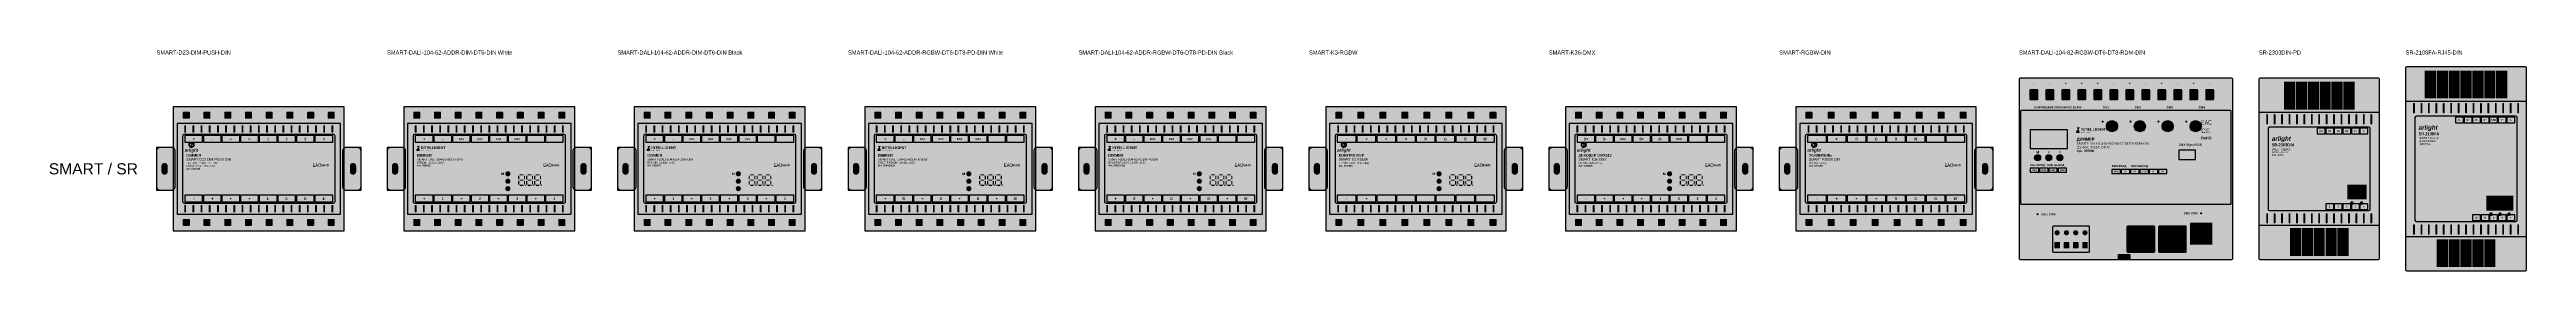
# Model space of a CAD drawing. Header units: millimetres. Extents: x -123 to 1275, y -651 to 54.
# Drawn here: x -58 to 1275, y -651 to -532 of the extents above; entities that cross this region are included whole.
import ezdxf
from ezdxf.enums import TextEntityAlignment as Align

# ---------------------------------------------------------------- set-up
doc = ezdxf.new("R2010")
doc.units = ezdxf.units.MM
doc.styles.add('AL_Arial', font='arial.ttf')
doc.styles.add('AL_ArialBd', font='arialbd.ttf')
doc.styles.add('AL_ArialBdI', font='arialbi.ttf')
doc.styles.add('AL_ArialN', font='ARIALN.TTF')

# ---------------------------------------------------------------- blocks, each defined once
blk = doc.blocks.new('SMART-D23-DIM-PUSH-DIN')
at = {"true_color": 0xdddddb}
blk.add_hatch(color=254, dxfattribs=at).paths.add_polyline_path([(9, -33.5), (101, -33.5), (101, 33.5), (9, 33.5)])
at = {"true_color": 0x28282a}
for points in [[(14.5, 27), (17.5, 27, 0.414214), (17.9, 27.4), (17.9, 30.4, 0.414214), (17.5, 30.8), (14.5, 30.8, 0.414214), (14.1, 30.4), (14.1, 27.4, 0.414214)], [(25.6, 27), (28.6, 27, 0.414214), (29, 27.4), (29, 30.4, 0.414214), (28.6, 30.8), (25.6, 30.8, 0.414214), (25.2, 30.4), (25.2, 27.4, 0.414214)], [(36.8, 27), (39.8, 27, 0.414214), (40.2, 27.4), (40.2, 30.4, 0.414214), (39.8, 30.8), (36.8, 30.8, 0.414214), (36.4, 30.4), (36.4, 27.4, 0.414214)], [(47.9, 27), (50.9, 27, 0.414214), (51.3, 27.4), (51.3, 30.4, 0.414214), (50.9, 30.8), (47.9, 30.8, 0.414214), (47.5, 30.4), (47.5, 27.4, 0.414214)], [(59.1, 27), (62.1, 27, 0.414214), (62.5, 27.4), (62.5, 30.4, 0.414214), (62.1, 30.8), (59.1, 30.8, 0.414214), (58.7, 30.4), (58.7, 27.4, 0.414214)], [(70.2, 27), (73.2, 27, 0.414214), (73.6, 27.4), (73.6, 30.4, 0.414214), (73.2, 30.8), (70.2, 30.8, 0.414214), (69.8, 30.4), (69.8, 27.4, 0.414214)], [(81.4, 27), (84.4, 27, 0.414214), (84.8, 27.4), (84.8, 30.4, 0.414214), (84.4, 30.8), (81.4, 30.8, 0.414214), (81, 30.4), (81, 27.4, 0.414214)], [(92.5, 27), (95.5, 27, 0.414214), (95.9, 27.4), (95.9, 30.4, 0.414214), (95.5, 30.8), (92.5, 30.8, 0.414214), (92.1, 30.4), (92.1, 27.4, 0.414214)], [(4.3, -3.2), (4.3, -3.2, 0.414214), (6, -1.5), (6, 1.5, 0.414214), (4.3, 3.2), (4.3, 3.2, 0.414214), (2.6, 1.5), (2.6, -1.5, 0.414214)], [(105.7, -3.2), (105.7, -3.2, 0.414214), (107.4, -1.5), (107.4, 1.5, 0.414214), (105.7, 3.2), (105.7, 3.2, 0.414214), (104, 1.5), (104, -1.5, 0.414214)], [(14.5, -30.8), (17.5, -30.8, 0.414214), (17.9, -30.4), (17.9, -27.4, 0.414214), (17.5, -27), (14.5, -27, 0.414214), (14.1, -27.4), (14.1, -30.4, 0.414214)], [(25.6, -30.8), (28.6, -30.8, 0.414214), (29, -30.4), (29, -27.4, 0.414214), (28.6, -27), (25.6, -27, 0.414214), (25.2, -27.4), (25.2, -30.4, 0.414214)], [(36.8, -30.8), (39.8, -30.8, 0.414214), (40.2, -30.4), (40.2, -27.4, 0.414214), (39.8, -27), (36.8, -27, 0.414214), (36.4, -27.4), (36.4, -30.4, 0.414214)], [(47.9, -30.8), (50.9, -30.8, 0.414214), (51.3, -30.4), (51.3, -27.4, 0.414214), (50.9, -27), (47.9, -27, 0.414214), (47.5, -27.4), (47.5, -30.4, 0.414214)], [(59.1, -30.8), (62.1, -30.8, 0.414214), (62.5, -30.4), (62.5, -27.4, 0.414214), (62.1, -27), (59.1, -27, 0.414214), (58.7, -27.4), (58.7, -30.4, 0.414214)], [(70.2, -30.8), (73.2, -30.8, 0.414214), (73.6, -30.4), (73.6, -27.4, 0.414214), (73.2, -27), (70.2, -27, 0.414214), (69.8, -27.4), (69.8, -30.4, 0.414214)], [(81.4, -30.8), (84.4, -30.8, 0.414214), (84.8, -30.4), (84.8, -27.4, 0.414214), (84.4, -27), (81.4, -27, 0.414214), (81, -27.4), (81, -30.4, 0.414214)], [(92.5, -30.8), (95.5, -30.8, 0.414214), (95.9, -30.4), (95.9, -27.4, 0.414214), (95.5, -27), (92.5, -27, 0.414214), (92.1, -27.4), (92.1, -30.4, 0.414214)]]:
    blk.add_hatch(color=250, dxfattribs=at).paths.add_polyline_path(points)
at = {"true_color": 0x42965c}
h = blk.add_hatch(color=105, dxfattribs=at)
edge = h.paths.add_edge_path()
edge.add_arc((16, 28.9), 1.35, 0, 360)
h = blk.add_hatch(color=105, dxfattribs=at)
edge = h.paths.add_edge_path()
edge.add_arc((27.1, 28.9), 1.35, 0, 360)
h = blk.add_hatch(color=105, dxfattribs=at)
edge = h.paths.add_edge_path()
edge.add_arc((38.3, 28.9), 1.35, 0, 360)
h = blk.add_hatch(color=105, dxfattribs=at)
edge = h.paths.add_edge_path()
edge.add_arc((49.4, 28.9), 1.35, 0, 360)
h = blk.add_hatch(color=105, dxfattribs=at)
edge = h.paths.add_edge_path()
edge.add_arc((60.6, 28.9), 1.35, 0, 360)
h = blk.add_hatch(color=105, dxfattribs=at)
edge = h.paths.add_edge_path()
edge.add_arc((71.7, 28.9), 1.35, 0, 360)
h = blk.add_hatch(color=105, dxfattribs=at)
edge = h.paths.add_edge_path()
edge.add_arc((82.9, 28.9), 1.35, 0, 360)
h = blk.add_hatch(color=105, dxfattribs=at)
edge = h.paths.add_edge_path()
edge.add_arc((94, 28.9), 1.35, 0, 360)
at = {"true_color": 0xe6e6e4}
blk.add_hatch(color=254, dxfattribs=at).paths.add_polyline_path([(11, -24.5), (99, -24.5), (99, 24.5), (11, 24.5)])
at = {"true_color": 0xeeeeec}
blk.add_hatch(color=7, dxfattribs=at).paths.add_polyline_path([(14.8, -18.5), (95.2, -18.5, 0.414214), (96, -17.7), (96, 17.7, 0.414214), (95.2, 18.5), (14.8, 18.5, 0.414214), (14, 17.7), (14, -17.7, 0.414214)])
at = {"true_color": 0x969696}
for points in [[(15.2, 19.5), (15.6, 19.5, 0.414214), (15.9, 19.8), (15.9, 23.2, 0.414214), (15.6, 23.5), (15.2, 23.5, 0.414214), (14.9, 23.2), (14.9, 19.8, 0.414214)], [(19.6, 19.5), (20, 19.5, 0.414214), (20.3, 19.8), (20.3, 23.2, 0.414214), (20, 23.5), (19.6, 23.5, 0.414214), (19.3, 23.2), (19.3, 19.8, 0.414214)], [(24, 19.5), (24.4, 19.5, 0.414214), (24.7, 19.8), (24.7, 23.2, 0.414214), (24.4, 23.5), (24, 23.5, 0.414214), (23.7, 23.2), (23.7, 19.8, 0.414214)], [(28.4, 19.5), (28.8, 19.5, 0.414214), (29.1, 19.8), (29.1, 23.2, 0.414214), (28.8, 23.5), (28.4, 23.5, 0.414214), (28.1, 23.2), (28.1, 19.8, 0.414214)], [(32.8, 19.5), (33.2, 19.5, 0.414214), (33.5, 19.8), (33.5, 23.2, 0.414214), (33.2, 23.5), (32.8, 23.5, 0.414214), (32.5, 23.2), (32.5, 19.8, 0.414214)], [(37.2, 19.5), (37.6, 19.5, 0.414214), (37.9, 19.8), (37.9, 23.2, 0.414214), (37.6, 23.5), (37.2, 23.5, 0.414214), (36.9, 23.2), (36.9, 19.8, 0.414214)], [(41.6, 19.5), (42, 19.5, 0.414214), (42.3, 19.8), (42.3, 23.2, 0.414214), (42, 23.5), (41.6, 23.5, 0.414214), (41.3, 23.2), (41.3, 19.8, 0.414214)], [(46, 19.5), (46.4, 19.5, 0.414214), (46.7, 19.8), (46.7, 23.2, 0.414214), (46.4, 23.5), (46, 23.5, 0.414214), (45.7, 23.2), (45.7, 19.8, 0.414214)], [(50.4, 19.5), (50.8, 19.5, 0.414214), (51.1, 19.8), (51.1, 23.2, 0.414214), (50.8, 23.5), (50.4, 23.5, 0.414214), (50.1, 23.2), (50.1, 19.8, 0.414214)], [(54.8, 19.5), (55.2, 19.5, 0.414214), (55.5, 19.8), (55.5, 23.2, 0.414214), (55.2, 23.5), (54.8, 23.5, 0.414214), (54.5, 23.2), (54.5, 19.8, 0.414214)], [(59.2, 19.5), (59.6, 19.5, 0.414214), (59.9, 19.8), (59.9, 23.2, 0.414214), (59.6, 23.5), (59.2, 23.5, 0.414214), (58.9, 23.2), (58.9, 19.8, 0.414214)], [(63.6, 19.5), (64, 19.5, 0.414214), (64.3, 19.8), (64.3, 23.2, 0.414214), (64, 23.5), (63.6, 23.5, 0.414214), (63.3, 23.2), (63.3, 19.8, 0.414214)], [(68, 19.5), (68.4, 19.5, 0.414214), (68.7, 19.8), (68.7, 23.2, 0.414214), (68.4, 23.5), (68, 23.5, 0.414214), (67.7, 23.2), (67.7, 19.8, 0.414214)], [(72.4, 19.5), (72.8, 19.5, 0.414214), (73.1, 19.8), (73.1, 23.2, 0.414214), (72.8, 23.5), (72.4, 23.5, 0.414214), (72.1, 23.2), (72.1, 19.8, 0.414214)], [(76.8, 19.5), (77.2, 19.5, 0.414214), (77.5, 19.8), (77.5, 23.2, 0.414214), (77.2, 23.5), (76.8, 23.5, 0.414214), (76.5, 23.2), (76.5, 19.8, 0.414214)], [(81.2, 19.5), (81.6, 19.5, 0.414214), (81.9, 19.8), (81.9, 23.2, 0.414214), (81.6, 23.5), (81.2, 23.5, 0.414214), (80.9, 23.2), (80.9, 19.8, 0.414214)], [(85.6, 19.5), (86, 19.5, 0.414214), (86.3, 19.8), (86.3, 23.2, 0.414214), (86, 23.5), (85.6, 23.5, 0.414214), (85.3, 23.2), (85.3, 19.8, 0.414214)], [(90, 19.5), (90.4, 19.5, 0.414214), (90.7, 19.8), (90.7, 23.2, 0.414214), (90.4, 23.5), (90, 23.5, 0.414214), (89.7, 23.2), (89.7, 19.8, 0.414214)], [(94.4, 19.5), (94.8, 19.5, 0.414214), (95.1, 19.8), (95.1, 23.2, 0.414214), (94.8, 23.5), (94.4, 23.5, 0.414214), (94.1, 23.2), (94.1, 19.8, 0.414214)], [(15.2, -23.5), (15.6, -23.5, 0.414214), (15.9, -23.2), (15.9, -19.8, 0.414214), (15.6, -19.5), (15.2, -19.5, 0.414214), (14.9, -19.8), (14.9, -23.2, 0.414214)], [(19.6, -23.5), (20, -23.5, 0.414214), (20.3, -23.2), (20.3, -19.8, 0.414214), (20, -19.5), (19.6, -19.5, 0.414214), (19.3, -19.8), (19.3, -23.2, 0.414214)], [(24, -23.5), (24.4, -23.5, 0.414214), (24.7, -23.2), (24.7, -19.8, 0.414214), (24.4, -19.5), (24, -19.5, 0.414214), (23.7, -19.8), (23.7, -23.2, 0.414214)], [(28.4, -23.5), (28.8, -23.5, 0.414214), (29.1, -23.2), (29.1, -19.8, 0.414214), (28.8, -19.5), (28.4, -19.5, 0.414214), (28.1, -19.8), (28.1, -23.2, 0.414214)], [(32.8, -23.5), (33.2, -23.5, 0.414214), (33.5, -23.2), (33.5, -19.8, 0.414214), (33.2, -19.5), (32.8, -19.5, 0.414214), (32.5, -19.8), (32.5, -23.2, 0.414214)], [(37.2, -23.5), (37.6, -23.5, 0.414214), (37.9, -23.2), (37.9, -19.8, 0.414214), (37.6, -19.5), (37.2, -19.5, 0.414214), (36.9, -19.8), (36.9, -23.2, 0.414214)], [(41.6, -23.5), (42, -23.5, 0.414214), (42.3, -23.2), (42.3, -19.8, 0.414214), (42, -19.5), (41.6, -19.5, 0.414214), (41.3, -19.8), (41.3, -23.2, 0.414214)], [(46, -23.5), (46.4, -23.5, 0.414214), (46.7, -23.2), (46.7, -19.8, 0.414214), (46.4, -19.5), (46, -19.5, 0.414214), (45.7, -19.8), (45.7, -23.2, 0.414214)], [(50.4, -23.5), (50.8, -23.5, 0.414214), (51.1, -23.2), (51.1, -19.8, 0.414214), (50.8, -19.5), (50.4, -19.5, 0.414214), (50.1, -19.8), (50.1, -23.2, 0.414214)], [(54.8, -23.5), (55.2, -23.5, 0.414214), (55.5, -23.2), (55.5, -19.8, 0.414214), (55.2, -19.5), (54.8, -19.5, 0.414214), (54.5, -19.8), (54.5, -23.2, 0.414214)], [(59.2, -23.5), (59.6, -23.5, 0.414214), (59.9, -23.2), (59.9, -19.8, 0.414214), (59.6, -19.5), (59.2, -19.5, 0.414214), (58.9, -19.8), (58.9, -23.2, 0.414214)], [(63.6, -23.5), (64, -23.5, 0.414214), (64.3, -23.2), (64.3, -19.8, 0.414214), (64, -19.5), (63.6, -19.5, 0.414214), (63.3, -19.8), (63.3, -23.2, 0.414214)], [(68, -23.5), (68.4, -23.5, 0.414214), (68.7, -23.2), (68.7, -19.8, 0.414214), (68.4, -19.5), (68, -19.5, 0.414214), (67.7, -19.8), (67.7, -23.2, 0.414214)], [(72.4, -23.5), (72.8, -23.5, 0.414214), (73.1, -23.2), (73.1, -19.8, 0.414214), (72.8, -19.5), (72.4, -19.5, 0.414214), (72.1, -19.8), (72.1, -23.2, 0.414214)], [(76.8, -23.5), (77.2, -23.5, 0.414214), (77.5, -23.2), (77.5, -19.8, 0.414214), (77.2, -19.5), (76.8, -19.5, 0.414214), (76.5, -19.8), (76.5, -23.2, 0.414214)], [(81.2, -23.5), (81.6, -23.5, 0.414214), (81.9, -23.2), (81.9, -19.8, 0.414214), (81.6, -19.5), (81.2, -19.5, 0.414214), (80.9, -19.8), (80.9, -23.2, 0.414214)], [(85.6, -23.5), (86, -23.5, 0.414214), (86.3, -23.2), (86.3, -19.8, 0.414214), (86, -19.5), (85.6, -19.5, 0.414214), (85.3, -19.8), (85.3, -23.2, 0.414214)], [(90, -23.5), (90.4, -23.5, 0.414214), (90.7, -23.2), (90.7, -19.8, 0.414214), (90.4, -19.5), (90, -19.5, 0.414214), (89.7, -19.8), (89.7, -23.2, 0.414214)], [(94.4, -23.5), (94.8, -23.5, 0.414214), (95.1, -23.2), (95.1, -19.8, 0.414214), (94.8, -19.5), (94.4, -19.5, 0.414214), (94.1, -19.8), (94.1, -23.2, 0.414214)]]:
    blk.add_hatch(color=252, dxfattribs=at).paths.add_polyline_path(points)
at = {"true_color": 0xdfdfdd}
for points in [[(2, -11.5), (8, -11.5, 0.414214), (10, -9.5), (10, 9.5, 0.414214), (8, 11.5), (2, 11.5, 0.414214), (0, 9.5), (0, -9.5, 0.414214)], [(102, -11.5), (108, -11.5, 0.414214), (110, -9.5), (110, 9.5, 0.414214), (108, 11.5), (102, 11.5, 0.414214), (100, 9.5), (100, -9.5, 0.414214)]]:
    blk.add_hatch(color=254, dxfattribs=at).paths.add_polyline_path(points)
at = {"true_color": 0x42965c}
h = blk.add_hatch(color=105, dxfattribs=at)
edge = h.paths.add_edge_path()
edge.add_arc((16, -28.9), 1.35, 0, 360)
h = blk.add_hatch(color=105, dxfattribs=at)
edge = h.paths.add_edge_path()
edge.add_arc((27.1, -28.9), 1.35, 0, 360)
h = blk.add_hatch(color=105, dxfattribs=at)
edge = h.paths.add_edge_path()
edge.add_arc((38.3, -28.9), 1.35, 0, 360)
h = blk.add_hatch(color=105, dxfattribs=at)
edge = h.paths.add_edge_path()
edge.add_arc((49.4, -28.9), 1.35, 0, 360)
h = blk.add_hatch(color=105, dxfattribs=at)
edge = h.paths.add_edge_path()
edge.add_arc((60.6, -28.9), 1.35, 0, 360)
h = blk.add_hatch(color=105, dxfattribs=at)
edge = h.paths.add_edge_path()
edge.add_arc((71.7, -28.9), 1.35, 0, 360)
h = blk.add_hatch(color=105, dxfattribs=at)
edge = h.paths.add_edge_path()
edge.add_arc((82.9, -28.9), 1.35, 0, 360)
h = blk.add_hatch(color=105, dxfattribs=at)
edge = h.paths.add_edge_path()
edge.add_arc((94, -28.9), 1.35, 0, 360)
at = {"color": 109, "true_color": 0x1c5432}
for p, q in [((15.2, 28.9), (16.8, 28.9)), ((26.3, 28.9), (27.9, 28.9)), ((37.5, 28.9), (39.1, 28.9)), ((48.6, 28.9), (50.2, 28.9)), ((59.8, 28.9), (61.4, 28.9)), ((70.9, 28.9), (72.5, 28.9)), ((82.1, 28.9), (83.7, 28.9)), ((93.2, 28.9), (94.8, 28.9)), ((15.2, -28.9), (16.8, -28.9)), ((26.3, -28.9), (27.9, -28.9)), ((37.5, -28.9), (39.1, -28.9)), ((48.6, -28.9), (50.2, -28.9)), ((59.8, -28.9), (61.4, -28.9)), ((70.9, -28.9), (72.5, -28.9)), ((82.1, -28.9), (83.7, -28.9)), ((93.2, -28.9), (94.8, -28.9))]:
    blk.add_line(p, q, dxfattribs=at)
blk.add_lwpolyline([(0, -11.5), (9, -11.5), (9, -33.5), (101, -33.5), (101, -11.5), (110, -11.5), (110, 11.5), (101, 11.5), (101, 33.5), (9, 33.5), (9, 11.5), (0, 11.5)], close=True)
at = {"color": 253, "true_color": 0xb0b0ae}
for points in [[(9, -33.5), (101, -33.5), (101, 33.5), (9, 33.5)], [(11, -24.5), (99, -24.5), (99, 24.5), (11, 24.5)]]:
    blk.add_lwpolyline(points, close=True, dxfattribs=at)
for points in [[(14.8, -18.5), (95.2, -18.5, 0.414214), (96, -17.7), (96, 17.7, 0.414214), (95.2, 18.5), (14.8, 18.5, 0.414214), (14, 17.7), (14, -17.7, 0.414214)], [(2, -11.5), (8, -11.5, 0.414214), (10, -9.5), (10, 9.5, 0.414214), (8, 11.5), (2, 11.5, 0.414214), (0, 9.5), (0, -9.5, 0.414214)], [(102, -11.5), (108, -11.5, 0.414214), (110, -9.5), (110, 9.5, 0.414214), (108, 11.5), (102, 11.5, 0.414214), (100, 9.5), (100, -9.5, 0.414214)]]:
    blk.add_lwpolyline(points, format="xyb", close=True, dxfattribs=at)
at = {"color": 149, "true_color": 0x464648}
for points in [[(15.2, 14.3), (24.8, 14.3), (24.8, 17.9), (15.2, 17.9)], [(25.2, 14.3), (34.8, 14.3), (34.8, 17.9), (25.2, 17.9)], [(35.2, 14.3), (44.8, 14.3), (44.8, 17.9), (35.2, 17.9)], [(45.2, 14.3), (54.8, 14.3), (54.8, 17.9), (45.2, 17.9)], [(55.2, 14.3), (64.8, 14.3), (64.8, 17.9), (55.2, 17.9)], [(65.2, 14.3), (74.8, 14.3), (74.8, 17.9), (65.2, 17.9)], [(75.2, 14.3), (84.8, 14.3), (84.8, 17.9), (75.2, 17.9)], [(85.2, 14.3), (94.8, 14.3), (94.8, 17.9), (85.2, 17.9)], [(15.2, -17.9), (24.8, -17.9), (24.8, -14.3), (15.2, -14.3)], [(25.2, -17.9), (34.8, -17.9), (34.8, -14.3), (25.2, -14.3)], [(35.2, -17.9), (44.8, -17.9), (44.8, -14.3), (35.2, -14.3)], [(45.2, -17.9), (54.8, -17.9), (54.8, -14.3), (45.2, -14.3)], [(55.2, -17.9), (64.8, -17.9), (64.8, -14.3), (55.2, -14.3)], [(65.2, -17.9), (74.8, -17.9), (74.8, -14.3), (65.2, -14.3)], [(75.2, -17.9), (84.8, -17.9), (84.8, -14.3), (75.2, -14.3)], [(85.2, -17.9), (94.8, -17.9), (94.8, -14.3), (85.2, -14.3)]]:
    blk.add_lwpolyline(points, close=True, dxfattribs=at)
blk.add_lwpolyline([(18.2, 13.6), (19.3, 13.6), (18.7, 12.2)], dxfattribs=at)
for radius, start, end in [(1.45, 150, 400), (1.18, 160, 390)]:
    blk.add_arc((18.8, 13.1), radius, start, end, dxfattribs=at)
at = {"color": 149, "true_color": 0x464648, "style": 'AL_ArialBd', "width": 0.75}
for s, height, p in [('+', 1.4, (20, 16.1)), ('-', 1.4, (30, 16.1)), ('+/-', 1.05, (40, 16.1)), ('+/-', 1.05, (50, 16.1)), ('1', 1.4, (60, 16.1)), ('2', 1.4, (70, 16.1)), ('3', 1.4, (80, 16.1)), ('4', 1.4, (90, 16.1)), ('-', 1.4, (20, -16.1)), ('+', 1.4, (30, -16.1)), ('+', 1.4, (40, -16.1)), ('+', 1.4, (50, -16.1)), ('1-', 1.4, (60, -16.1)), ('2-', 1.4, (70, -16.1)), ('3-', 1.4, (80, -16.1)), ('4-', 1.4, (90, -16.1))]:
    blk.add_text(s, height=height, dxfattribs=at).set_placement(p, align=Align.MIDDLE_CENTER)
at = {"color": 149, "true_color": 0x464648, "style": 'AL_ArialBdI'}
blk.add_text('arlight', height=1.7, dxfattribs=at).set_placement((18.8, 10.1), align=Align.MIDDLE_CENTER)
at = {"color": 149, "true_color": 0x464648}
for s, height, style, width, p in [('Art. 033758', 1.05, 'AL_ArialBd', 0.76, (16, 0)), ('DIMMER', 1.5, 'AL_ArialBd', 0.76, (16, 7.3)), ('SMART-D23-DIM-PUSH-DIN', 1.4, 'AL_Arial', 0.76, (16, 5.1)), ('Input: DC 12-36V   0/1-10V', 1.05, 'AL_Arial', 0.76, (16, 3.1)), ('Output: 4×5A, 240-720W', 1.05, 'AL_Arial', 0.76, (16, 1.6)), ('EAC', 1.9, 'AL_ArialN', 0.8, (84, 2)), ('RoHS', 1.18, 'AL_ArialBd', 0.9, (88.2, 2))]:
    blk.add_text(s, height=height, dxfattribs=dict(at, style=style, width=width)).set_placement(p, align=Align.MIDDLE_LEFT)
blk = doc.blocks.new('SMART-DALI-104-62-ADDR-DIM-DT6-DIN White')
at = {"true_color": 0xdddddb}
blk.add_hatch(color=254, dxfattribs=at).paths.add_polyline_path([(9, -33.5), (101, -33.5), (101, 33.5), (9, 33.5)])
at = {"true_color": 0x28282a}
for points in [[(14.5, 27), (17.5, 27, 0.414214), (17.9, 27.4), (17.9, 30.4, 0.414214), (17.5, 30.8), (14.5, 30.8, 0.414214), (14.1, 30.4), (14.1, 27.4, 0.414214)], [(25.6, 27), (28.6, 27, 0.414214), (29, 27.4), (29, 30.4, 0.414214), (28.6, 30.8), (25.6, 30.8, 0.414214), (25.2, 30.4), (25.2, 27.4, 0.414214)], [(36.8, 27), (39.8, 27, 0.414214), (40.2, 27.4), (40.2, 30.4, 0.414214), (39.8, 30.8), (36.8, 30.8, 0.414214), (36.4, 30.4), (36.4, 27.4, 0.414214)], [(47.9, 27), (50.9, 27, 0.414214), (51.3, 27.4), (51.3, 30.4, 0.414214), (50.9, 30.8), (47.9, 30.8, 0.414214), (47.5, 30.4), (47.5, 27.4, 0.414214)], [(59.1, 27), (62.1, 27, 0.414214), (62.5, 27.4), (62.5, 30.4, 0.414214), (62.1, 30.8), (59.1, 30.8, 0.414214), (58.7, 30.4), (58.7, 27.4, 0.414214)], [(70.2, 27), (73.2, 27, 0.414214), (73.6, 27.4), (73.6, 30.4, 0.414214), (73.2, 30.8), (70.2, 30.8, 0.414214), (69.8, 30.4), (69.8, 27.4, 0.414214)], [(81.4, 27), (84.4, 27, 0.414214), (84.8, 27.4), (84.8, 30.4, 0.414214), (84.4, 30.8), (81.4, 30.8, 0.414214), (81, 30.4), (81, 27.4, 0.414214)], [(92.5, 27), (95.5, 27, 0.414214), (95.9, 27.4), (95.9, 30.4, 0.414214), (95.5, 30.8), (92.5, 30.8, 0.414214), (92.1, 30.4), (92.1, 27.4, 0.414214)], [(4.3, -3.2), (4.3, -3.2, 0.414214), (6, -1.5), (6, 1.5, 0.414214), (4.3, 3.2), (4.3, 3.2, 0.414214), (2.6, 1.5), (2.6, -1.5, 0.414214)], [(105.7, -3.2), (105.7, -3.2, 0.414214), (107.4, -1.5), (107.4, 1.5, 0.414214), (105.7, 3.2), (105.7, 3.2, 0.414214), (104, 1.5), (104, -1.5, 0.414214)], [(14.5, -30.8), (17.5, -30.8, 0.414214), (17.9, -30.4), (17.9, -27.4, 0.414214), (17.5, -27), (14.5, -27, 0.414214), (14.1, -27.4), (14.1, -30.4, 0.414214)], [(25.6, -30.8), (28.6, -30.8, 0.414214), (29, -30.4), (29, -27.4, 0.414214), (28.6, -27), (25.6, -27, 0.414214), (25.2, -27.4), (25.2, -30.4, 0.414214)], [(36.8, -30.8), (39.8, -30.8, 0.414214), (40.2, -30.4), (40.2, -27.4, 0.414214), (39.8, -27), (36.8, -27, 0.414214), (36.4, -27.4), (36.4, -30.4, 0.414214)], [(47.9, -30.8), (50.9, -30.8, 0.414214), (51.3, -30.4), (51.3, -27.4, 0.414214), (50.9, -27), (47.9, -27, 0.414214), (47.5, -27.4), (47.5, -30.4, 0.414214)], [(59.1, -30.8), (62.1, -30.8, 0.414214), (62.5, -30.4), (62.5, -27.4, 0.414214), (62.1, -27), (59.1, -27, 0.414214), (58.7, -27.4), (58.7, -30.4, 0.414214)], [(70.2, -30.8), (73.2, -30.8, 0.414214), (73.6, -30.4), (73.6, -27.4, 0.414214), (73.2, -27), (70.2, -27, 0.414214), (69.8, -27.4), (69.8, -30.4, 0.414214)], [(81.4, -30.8), (84.4, -30.8, 0.414214), (84.8, -30.4), (84.8, -27.4, 0.414214), (84.4, -27), (81.4, -27, 0.414214), (81, -27.4), (81, -30.4, 0.414214)], [(92.5, -30.8), (95.5, -30.8, 0.414214), (95.9, -30.4), (95.9, -27.4, 0.414214), (95.5, -27), (92.5, -27, 0.414214), (92.1, -27.4), (92.1, -30.4, 0.414214)]]:
    blk.add_hatch(color=250, dxfattribs=at).paths.add_polyline_path(points)
at = {"true_color": 0x42965c}
h = blk.add_hatch(color=105, dxfattribs=at)
edge = h.paths.add_edge_path()
edge.add_arc((16, 28.9), 1.35, 0, 360)
h = blk.add_hatch(color=105, dxfattribs=at)
edge = h.paths.add_edge_path()
edge.add_arc((27.1, 28.9), 1.35, 0, 360)
h = blk.add_hatch(color=105, dxfattribs=at)
edge = h.paths.add_edge_path()
edge.add_arc((38.3, 28.9), 1.35, 0, 360)
h = blk.add_hatch(color=105, dxfattribs=at)
edge = h.paths.add_edge_path()
edge.add_arc((49.4, 28.9), 1.35, 0, 360)
h = blk.add_hatch(color=105, dxfattribs=at)
edge = h.paths.add_edge_path()
edge.add_arc((60.6, 28.9), 1.35, 0, 360)
h = blk.add_hatch(color=105, dxfattribs=at)
edge = h.paths.add_edge_path()
edge.add_arc((71.7, 28.9), 1.35, 0, 360)
h = blk.add_hatch(color=105, dxfattribs=at)
edge = h.paths.add_edge_path()
edge.add_arc((82.9, 28.9), 1.35, 0, 360)
h = blk.add_hatch(color=105, dxfattribs=at)
edge = h.paths.add_edge_path()
edge.add_arc((94, 28.9), 1.35, 0, 360)
at = {"true_color": 0xe6e6e4}
blk.add_hatch(color=254, dxfattribs=at).paths.add_polyline_path([(11, -24.5), (99, -24.5), (99, 24.5), (11, 24.5)])
at = {"true_color": 0xeeeeec}
blk.add_hatch(color=7, dxfattribs=at).paths.add_polyline_path([(14.8, -18.5), (95.2, -18.5, 0.414214), (96, -17.7), (96, 17.7, 0.414214), (95.2, 18.5), (14.8, 18.5, 0.414214), (14, 17.7), (14, -17.7, 0.414214)])
at = {"true_color": 0x969696}
for points in [[(15.2, 19.5), (15.6, 19.5, 0.414214), (15.9, 19.8), (15.9, 23.2, 0.414214), (15.6, 23.5), (15.2, 23.5, 0.414214), (14.9, 23.2), (14.9, 19.8, 0.414214)], [(19.6, 19.5), (20, 19.5, 0.414214), (20.3, 19.8), (20.3, 23.2, 0.414214), (20, 23.5), (19.6, 23.5, 0.414214), (19.3, 23.2), (19.3, 19.8, 0.414214)], [(24, 19.5), (24.4, 19.5, 0.414214), (24.7, 19.8), (24.7, 23.2, 0.414214), (24.4, 23.5), (24, 23.5, 0.414214), (23.7, 23.2), (23.7, 19.8, 0.414214)], [(28.4, 19.5), (28.8, 19.5, 0.414214), (29.1, 19.8), (29.1, 23.2, 0.414214), (28.8, 23.5), (28.4, 23.5, 0.414214), (28.1, 23.2), (28.1, 19.8, 0.414214)], [(32.8, 19.5), (33.2, 19.5, 0.414214), (33.5, 19.8), (33.5, 23.2, 0.414214), (33.2, 23.5), (32.8, 23.5, 0.414214), (32.5, 23.2), (32.5, 19.8, 0.414214)], [(37.2, 19.5), (37.6, 19.5, 0.414214), (37.9, 19.8), (37.9, 23.2, 0.414214), (37.6, 23.5), (37.2, 23.5, 0.414214), (36.9, 23.2), (36.9, 19.8, 0.414214)], [(41.6, 19.5), (42, 19.5, 0.414214), (42.3, 19.8), (42.3, 23.2, 0.414214), (42, 23.5), (41.6, 23.5, 0.414214), (41.3, 23.2), (41.3, 19.8, 0.414214)], [(46, 19.5), (46.4, 19.5, 0.414214), (46.7, 19.8), (46.7, 23.2, 0.414214), (46.4, 23.5), (46, 23.5, 0.414214), (45.7, 23.2), (45.7, 19.8, 0.414214)], [(50.4, 19.5), (50.8, 19.5, 0.414214), (51.1, 19.8), (51.1, 23.2, 0.414214), (50.8, 23.5), (50.4, 23.5, 0.414214), (50.1, 23.2), (50.1, 19.8, 0.414214)], [(54.8, 19.5), (55.2, 19.5, 0.414214), (55.5, 19.8), (55.5, 23.2, 0.414214), (55.2, 23.5), (54.8, 23.5, 0.414214), (54.5, 23.2), (54.5, 19.8, 0.414214)], [(59.2, 19.5), (59.6, 19.5, 0.414214), (59.9, 19.8), (59.9, 23.2, 0.414214), (59.6, 23.5), (59.2, 23.5, 0.414214), (58.9, 23.2), (58.9, 19.8, 0.414214)], [(63.6, 19.5), (64, 19.5, 0.414214), (64.3, 19.8), (64.3, 23.2, 0.414214), (64, 23.5), (63.6, 23.5, 0.414214), (63.3, 23.2), (63.3, 19.8, 0.414214)], [(68, 19.5), (68.4, 19.5, 0.414214), (68.7, 19.8), (68.7, 23.2, 0.414214), (68.4, 23.5), (68, 23.5, 0.414214), (67.7, 23.2), (67.7, 19.8, 0.414214)], [(72.4, 19.5), (72.8, 19.5, 0.414214), (73.1, 19.8), (73.1, 23.2, 0.414214), (72.8, 23.5), (72.4, 23.5, 0.414214), (72.1, 23.2), (72.1, 19.8, 0.414214)], [(76.8, 19.5), (77.2, 19.5, 0.414214), (77.5, 19.8), (77.5, 23.2, 0.414214), (77.2, 23.5), (76.8, 23.5, 0.414214), (76.5, 23.2), (76.5, 19.8, 0.414214)], [(81.2, 19.5), (81.6, 19.5, 0.414214), (81.9, 19.8), (81.9, 23.2, 0.414214), (81.6, 23.5), (81.2, 23.5, 0.414214), (80.9, 23.2), (80.9, 19.8, 0.414214)], [(85.6, 19.5), (86, 19.5, 0.414214), (86.3, 19.8), (86.3, 23.2, 0.414214), (86, 23.5), (85.6, 23.5, 0.414214), (85.3, 23.2), (85.3, 19.8, 0.414214)], [(90, 19.5), (90.4, 19.5, 0.414214), (90.7, 19.8), (90.7, 23.2, 0.414214), (90.4, 23.5), (90, 23.5, 0.414214), (89.7, 23.2), (89.7, 19.8, 0.414214)], [(94.4, 19.5), (94.8, 19.5, 0.414214), (95.1, 19.8), (95.1, 23.2, 0.414214), (94.8, 23.5), (94.4, 23.5, 0.414214), (94.1, 23.2), (94.1, 19.8, 0.414214)], [(15.2, -23.5), (15.6, -23.5, 0.414214), (15.9, -23.2), (15.9, -19.8, 0.414214), (15.6, -19.5), (15.2, -19.5, 0.414214), (14.9, -19.8), (14.9, -23.2, 0.414214)], [(19.6, -23.5), (20, -23.5, 0.414214), (20.3, -23.2), (20.3, -19.8, 0.414214), (20, -19.5), (19.6, -19.5, 0.414214), (19.3, -19.8), (19.3, -23.2, 0.414214)], [(24, -23.5), (24.4, -23.5, 0.414214), (24.7, -23.2), (24.7, -19.8, 0.414214), (24.4, -19.5), (24, -19.5, 0.414214), (23.7, -19.8), (23.7, -23.2, 0.414214)], [(28.4, -23.5), (28.8, -23.5, 0.414214), (29.1, -23.2), (29.1, -19.8, 0.414214), (28.8, -19.5), (28.4, -19.5, 0.414214), (28.1, -19.8), (28.1, -23.2, 0.414214)], [(32.8, -23.5), (33.2, -23.5, 0.414214), (33.5, -23.2), (33.5, -19.8, 0.414214), (33.2, -19.5), (32.8, -19.5, 0.414214), (32.5, -19.8), (32.5, -23.2, 0.414214)], [(37.2, -23.5), (37.6, -23.5, 0.414214), (37.9, -23.2), (37.9, -19.8, 0.414214), (37.6, -19.5), (37.2, -19.5, 0.414214), (36.9, -19.8), (36.9, -23.2, 0.414214)], [(41.6, -23.5), (42, -23.5, 0.414214), (42.3, -23.2), (42.3, -19.8, 0.414214), (42, -19.5), (41.6, -19.5, 0.414214), (41.3, -19.8), (41.3, -23.2, 0.414214)], [(46, -23.5), (46.4, -23.5, 0.414214), (46.7, -23.2), (46.7, -19.8, 0.414214), (46.4, -19.5), (46, -19.5, 0.414214), (45.7, -19.8), (45.7, -23.2, 0.414214)], [(50.4, -23.5), (50.8, -23.5, 0.414214), (51.1, -23.2), (51.1, -19.8, 0.414214), (50.8, -19.5), (50.4, -19.5, 0.414214), (50.1, -19.8), (50.1, -23.2, 0.414214)], [(54.8, -23.5), (55.2, -23.5, 0.414214), (55.5, -23.2), (55.5, -19.8, 0.414214), (55.2, -19.5), (54.8, -19.5, 0.414214), (54.5, -19.8), (54.5, -23.2, 0.414214)], [(59.2, -23.5), (59.6, -23.5, 0.414214), (59.9, -23.2), (59.9, -19.8, 0.414214), (59.6, -19.5), (59.2, -19.5, 0.414214), (58.9, -19.8), (58.9, -23.2, 0.414214)], [(63.6, -23.5), (64, -23.5, 0.414214), (64.3, -23.2), (64.3, -19.8, 0.414214), (64, -19.5), (63.6, -19.5, 0.414214), (63.3, -19.8), (63.3, -23.2, 0.414214)], [(68, -23.5), (68.4, -23.5, 0.414214), (68.7, -23.2), (68.7, -19.8, 0.414214), (68.4, -19.5), (68, -19.5, 0.414214), (67.7, -19.8), (67.7, -23.2, 0.414214)], [(72.4, -23.5), (72.8, -23.5, 0.414214), (73.1, -23.2), (73.1, -19.8, 0.414214), (72.8, -19.5), (72.4, -19.5, 0.414214), (72.1, -19.8), (72.1, -23.2, 0.414214)], [(76.8, -23.5), (77.2, -23.5, 0.414214), (77.5, -23.2), (77.5, -19.8, 0.414214), (77.2, -19.5), (76.8, -19.5, 0.414214), (76.5, -19.8), (76.5, -23.2, 0.414214)], [(81.2, -23.5), (81.6, -23.5, 0.414214), (81.9, -23.2), (81.9, -19.8, 0.414214), (81.6, -19.5), (81.2, -19.5, 0.414214), (80.9, -19.8), (80.9, -23.2, 0.414214)], [(85.6, -23.5), (86, -23.5, 0.414214), (86.3, -23.2), (86.3, -19.8, 0.414214), (86, -19.5), (85.6, -19.5, 0.414214), (85.3, -19.8), (85.3, -23.2, 0.414214)], [(90, -23.5), (90.4, -23.5, 0.414214), (90.7, -23.2), (90.7, -19.8, 0.414214), (90.4, -19.5), (90, -19.5, 0.414214), (89.7, -19.8), (89.7, -23.2, 0.414214)], [(94.4, -23.5), (94.8, -23.5, 0.414214), (95.1, -23.2), (95.1, -19.8, 0.414214), (94.8, -19.5), (94.4, -19.5, 0.414214), (94.1, -19.8), (94.1, -23.2, 0.414214)]]:
    blk.add_hatch(color=252, dxfattribs=at).paths.add_polyline_path(points)
at = {"true_color": 0xdfdfdd}
for points in [[(2, -11.5), (8, -11.5, 0.414214), (10, -9.5), (10, 9.5, 0.414214), (8, 11.5), (2, 11.5, 0.414214), (0, 9.5), (0, -9.5, 0.414214)], [(102, -11.5), (108, -11.5, 0.414214), (110, -9.5), (110, 9.5, 0.414214), (108, 11.5), (102, 11.5, 0.414214), (100, 9.5), (100, -9.5, 0.414214)]]:
    blk.add_hatch(color=254, dxfattribs=at).paths.add_polyline_path(points)
at = {"true_color": 0x464648}
blk.add_hatch(color=149, dxfattribs=at).paths.add_polyline_path([(16, 12.4), (17.7, 12.4), (16.9, 11.1)])
at = {"true_color": 0xe2282e}
blk.add_hatch(color=242, dxfattribs=at).paths.add_polyline_path([(17.1, 9.8), (17.7, 9.8), (17.4, 10.4)])
at = {"true_color": 0x141416}
h = blk.add_hatch(color=250, dxfattribs=at)
edge = h.paths.add_edge_path()
edge.add_arc((65, -2.7), 1.4, 0, 360)
h = blk.add_hatch(color=250, dxfattribs=at)
edge = h.paths.add_edge_path()
edge.add_arc((65, -6.7), 1.4, 0, 360)
h = blk.add_hatch(color=250, dxfattribs=at)
edge = h.paths.add_edge_path()
edge.add_arc((65, -10.7), 1.4, 0, 360)
at = {"true_color": 0x18181a}
blk.add_hatch(color=250, dxfattribs=at).paths.add_polyline_path([(69, -11), (86, -11), (86, -1), (69, -1)])
at = {"true_color": 0xe82824}
for points in [[(70.5, -5.7), (71.1, -5.7), (71.1, -3.7), (70.5, -3.7)], [(70.5, -8.5), (71.1, -8.5), (71.1, -6.5), (70.5, -6.5)], [(71.4, -3.6), (73.3, -3.6), (73.3, -3), (71.4, -3)], [(71.4, -6.4), (73.3, -6.4), (73.3, -5.8), (71.4, -5.8)], [(71.4, -9.2), (73.3, -9.2), (73.3, -8.6), (71.4, -8.6)], [(73.6, -5.7), (74.2, -5.7), (74.2, -3.7), (73.6, -3.7)], [(73.6, -8.5), (74.2, -8.5), (74.2, -6.5), (73.6, -6.5)], [(74.8, -5.7), (75.4, -5.7), (75.4, -3.7), (74.8, -3.7)], [(74.8, -8.5), (75.4, -8.5), (75.4, -6.5), (74.8, -6.5)], [(75.7, -3.6), (77.6, -3.6), (77.6, -3), (75.7, -3)], [(75.7, -6.4), (77.6, -6.4), (77.6, -5.8), (75.7, -5.8)], [(75.7, -9.2), (77.6, -9.2), (77.6, -8.6), (75.7, -8.6)], [(77.9, -5.7), (78.5, -5.7), (78.5, -3.7), (77.9, -3.7)], [(77.9, -8.5), (78.5, -8.5), (78.5, -6.5), (77.9, -6.5)], [(79.1, -5.7), (79.7, -5.7), (79.7, -3.7), (79.1, -3.7)], [(79.1, -8.5), (79.7, -8.5), (79.7, -6.5), (79.1, -6.5)], [(80, -3.6), (81.9, -3.6), (81.9, -3), (80, -3)], [(80, -6.4), (81.9, -6.4), (81.9, -5.8), (80, -5.8)], [(80, -9.2), (81.9, -9.2), (81.9, -8.6), (80, -8.6)], [(82.2, -5.7), (82.8, -5.7), (82.8, -3.7), (82.2, -3.7)], [(82.2, -8.5), (82.8, -8.5), (82.8, -6.5), (82.2, -6.5)]]:
    blk.add_hatch(color=22, dxfattribs=at).paths.add_polyline_path(points)
h = blk.add_hatch(color=22, dxfattribs=at)
edge = h.paths.add_edge_path()
edge.add_arc((74.5, -8.9), 0.336, 0, 360)
h = blk.add_hatch(color=22, dxfattribs=at)
edge = h.paths.add_edge_path()
edge.add_arc((78.8, -8.9), 0.336, 0, 360)
h = blk.add_hatch(color=22, dxfattribs=at)
edge = h.paths.add_edge_path()
edge.add_arc((83.1, -8.9), 0.336, 0, 360)
at = {"true_color": 0x42965c}
h = blk.add_hatch(color=105, dxfattribs=at)
edge = h.paths.add_edge_path()
edge.add_arc((16, -28.9), 1.35, 0, 360)
h = blk.add_hatch(color=105, dxfattribs=at)
edge = h.paths.add_edge_path()
edge.add_arc((27.1, -28.9), 1.35, 0, 360)
h = blk.add_hatch(color=105, dxfattribs=at)
edge = h.paths.add_edge_path()
edge.add_arc((38.3, -28.9), 1.35, 0, 360)
h = blk.add_hatch(color=105, dxfattribs=at)
edge = h.paths.add_edge_path()
edge.add_arc((49.4, -28.9), 1.35, 0, 360)
h = blk.add_hatch(color=105, dxfattribs=at)
edge = h.paths.add_edge_path()
edge.add_arc((60.6, -28.9), 1.35, 0, 360)
h = blk.add_hatch(color=105, dxfattribs=at)
edge = h.paths.add_edge_path()
edge.add_arc((71.7, -28.9), 1.35, 0, 360)
h = blk.add_hatch(color=105, dxfattribs=at)
edge = h.paths.add_edge_path()
edge.add_arc((82.9, -28.9), 1.35, 0, 360)
h = blk.add_hatch(color=105, dxfattribs=at)
edge = h.paths.add_edge_path()
edge.add_arc((94, -28.9), 1.35, 0, 360)
at = {"color": 109, "true_color": 0x1c5432}
for p, q in [((15.2, 28.9), (16.8, 28.9)), ((26.3, 28.9), (27.9, 28.9)), ((37.5, 28.9), (39.1, 28.9)), ((48.6, 28.9), (50.2, 28.9)), ((59.8, 28.9), (61.4, 28.9)), ((70.9, 28.9), (72.5, 28.9)), ((82.1, 28.9), (83.7, 28.9)), ((93.2, 28.9), (94.8, 28.9)), ((15.2, -28.9), (16.8, -28.9)), ((26.3, -28.9), (27.9, -28.9)), ((37.5, -28.9), (39.1, -28.9)), ((48.6, -28.9), (50.2, -28.9)), ((59.8, -28.9), (61.4, -28.9)), ((70.9, -28.9), (72.5, -28.9)), ((82.1, -28.9), (83.7, -28.9)), ((93.2, -28.9), (94.8, -28.9))]:
    blk.add_line(p, q, dxfattribs=at)
blk.add_lwpolyline([(0, -11.5), (9, -11.5), (9, -33.5), (101, -33.5), (101, -11.5), (110, -11.5), (110, 11.5), (101, 11.5), (101, 33.5), (9, 33.5), (9, 11.5), (0, 11.5)], close=True)
at = {"color": 253, "true_color": 0xb0b0ae}
for points in [[(9, -33.5), (101, -33.5), (101, 33.5), (9, 33.5)], [(11, -24.5), (99, -24.5), (99, 24.5), (11, 24.5)]]:
    blk.add_lwpolyline(points, close=True, dxfattribs=at)
for points in [[(14.8, -18.5), (95.2, -18.5, 0.414214), (96, -17.7), (96, 17.7, 0.414214), (95.2, 18.5), (14.8, 18.5, 0.414214), (14, 17.7), (14, -17.7, 0.414214)], [(2, -11.5), (8, -11.5, 0.414214), (10, -9.5), (10, 9.5, 0.414214), (8, 11.5), (2, 11.5, 0.414214), (0, 9.5), (0, -9.5, 0.414214)], [(102, -11.5), (108, -11.5, 0.414214), (110, -9.5), (110, 9.5, 0.414214), (108, 11.5), (102, 11.5, 0.414214), (100, 9.5), (100, -9.5, 0.414214)]]:
    blk.add_lwpolyline(points, format="xyb", close=True, dxfattribs=at)
at = {"color": 149, "true_color": 0x464648}
for points in [[(15.2, 14.3), (24.8, 14.3), (24.8, 17.9), (15.2, 17.9)], [(25.2, 14.3), (34.8, 14.3), (34.8, 17.9), (25.2, 17.9)], [(35.2, 14.3), (44.8, 14.3), (44.8, 17.9), (35.2, 17.9)], [(45.2, 14.3), (54.8, 14.3), (54.8, 17.9), (45.2, 17.9)], [(55.2, 14.3), (64.8, 14.3), (64.8, 17.9), (55.2, 17.9)], [(65.2, 14.3), (74.8, 14.3), (74.8, 17.9), (65.2, 17.9)], [(75.2, 14.3), (84.8, 14.3), (84.8, 17.9), (75.2, 17.9)], [(85.2, 14.3), (94.8, 14.3), (94.8, 17.9), (85.2, 17.9)], [(16, 9.8), (16.9, 11.1), (17.1, 9.8)], [(15.2, -17.9), (24.8, -17.9), (24.8, -14.3), (15.2, -14.3)], [(25.2, -17.9), (34.8, -17.9), (34.8, -14.3), (25.2, -14.3)], [(35.2, -17.9), (44.8, -17.9), (44.8, -14.3), (35.2, -14.3)], [(45.2, -17.9), (54.8, -17.9), (54.8, -14.3), (45.2, -14.3)], [(55.2, -17.9), (64.8, -17.9), (64.8, -14.3), (55.2, -14.3)], [(65.2, -17.9), (74.8, -17.9), (74.8, -14.3), (65.2, -14.3)], [(75.2, -17.9), (84.8, -17.9), (84.8, -14.3), (75.2, -14.3)], [(85.2, -17.9), (94.8, -17.9), (94.8, -14.3), (85.2, -14.3)]]:
    blk.add_lwpolyline(points, close=True, dxfattribs=at)
at = {"color": 149, "true_color": 0x464648, "style": 'AL_ArialBd', "width": 0.75}
for s, height, p in [('+', 1.4, (20, 16.1)), ('-', 1.4, (30, 16.1)), ('DA1', 1.05, (40, 16.1)), ('DA2', 1.05, (50, 16.1)), ('DA2', 1.05, (60, 16.1)), ('DA1', 1.05, (70, 16.1)), ('+', 1.4, (20, -16.1)), ('1', 1.4, (30, -16.1)), ('+', 1.4, (40, -16.1)), ('2', 1.4, (50, -16.1)), ('+', 1.4, (60, -16.1)), ('3', 1.4, (70, -16.1)), ('+', 1.4, (80, -16.1)), ('4', 1.4, (90, -16.1))]:
    blk.add_text(s, height=height, dxfattribs=at).set_placement(p, align=Align.MIDDLE_CENTER)
at = {"color": 149, "true_color": 0x464648}
for s, height, style, width, p in [('Art. 028422', 1.05, 'AL_ArialBd', 0.76, (16, 1.8)), ('DIMMER', 1.5, 'AL_ArialBd', 0.76, (16, 7.3)), ('SMART-DALI-104-62-ADDR-DIM', 1.25, 'AL_Arial', 0.76, (16, 5.1)), ('DT6-DIN  12-24V, 4×5A', 1.05, 'AL_Arial', 0.76, (16, 3.3)), ('INTELLIGENT', 1.5, 'AL_ArialBd', 0.85, (18.2, 11.4)), ('EAC', 1.9, 'AL_ArialN', 0.8, (84, 2)), ('RoHS', 1.18, 'AL_ArialBd', 0.9, (88.2, 2))]:
    blk.add_text(s, height=height, dxfattribs=dict(at, style=style, width=width)).set_placement(p, align=Align.MIDDLE_LEFT)
at = {"color": 149, "true_color": 0x464648, "style": 'AL_Arial'}
blk.add_text('A R L I G H T', height=0.63, dxfattribs=at).set_placement((18.2, 9.9), align=Align.MIDDLE_LEFT)
at = {"color": 149, "true_color": 0x464648, "style": 'AL_ArialBd', "width": 0.9}
blk.add_text('M', height=1.4, dxfattribs=at).set_placement((63, -2.7), align=Align.MIDDLE_RIGHT)
blk = doc.blocks.new('SMART-DALI-104-62-ADDR-DIM-DT6-DIN Black')
at = {"true_color": 0x2c2c2e}
blk.add_hatch(color=250, dxfattribs=at).paths.add_polyline_path([(9, -33.5), (101, -33.5), (101, 33.5), (9, 33.5)])
at = {"true_color": 0x0c0c0e}
for points in [[(14.5, 27), (17.5, 27, 0.414214), (17.9, 27.4), (17.9, 30.4, 0.414214), (17.5, 30.8), (14.5, 30.8, 0.414214), (14.1, 30.4), (14.1, 27.4, 0.414214)], [(25.6, 27), (28.6, 27, 0.414214), (29, 27.4), (29, 30.4, 0.414214), (28.6, 30.8), (25.6, 30.8, 0.414214), (25.2, 30.4), (25.2, 27.4, 0.414214)], [(36.8, 27), (39.8, 27, 0.414214), (40.2, 27.4), (40.2, 30.4, 0.414214), (39.8, 30.8), (36.8, 30.8, 0.414214), (36.4, 30.4), (36.4, 27.4, 0.414214)], [(47.9, 27), (50.9, 27, 0.414214), (51.3, 27.4), (51.3, 30.4, 0.414214), (50.9, 30.8), (47.9, 30.8, 0.414214), (47.5, 30.4), (47.5, 27.4, 0.414214)], [(59.1, 27), (62.1, 27, 0.414214), (62.5, 27.4), (62.5, 30.4, 0.414214), (62.1, 30.8), (59.1, 30.8, 0.414214), (58.7, 30.4), (58.7, 27.4, 0.414214)], [(70.2, 27), (73.2, 27, 0.414214), (73.6, 27.4), (73.6, 30.4, 0.414214), (73.2, 30.8), (70.2, 30.8, 0.414214), (69.8, 30.4), (69.8, 27.4, 0.414214)], [(81.4, 27), (84.4, 27, 0.414214), (84.8, 27.4), (84.8, 30.4, 0.414214), (84.4, 30.8), (81.4, 30.8, 0.414214), (81, 30.4), (81, 27.4, 0.414214)], [(92.5, 27), (95.5, 27, 0.414214), (95.9, 27.4), (95.9, 30.4, 0.414214), (95.5, 30.8), (92.5, 30.8, 0.414214), (92.1, 30.4), (92.1, 27.4, 0.414214)], [(14.5, -30.8), (17.5, -30.8, 0.414214), (17.9, -30.4), (17.9, -27.4, 0.414214), (17.5, -27), (14.5, -27, 0.414214), (14.1, -27.4), (14.1, -30.4, 0.414214)], [(25.6, -30.8), (28.6, -30.8, 0.414214), (29, -30.4), (29, -27.4, 0.414214), (28.6, -27), (25.6, -27, 0.414214), (25.2, -27.4), (25.2, -30.4, 0.414214)], [(36.8, -30.8), (39.8, -30.8, 0.414214), (40.2, -30.4), (40.2, -27.4, 0.414214), (39.8, -27), (36.8, -27, 0.414214), (36.4, -27.4), (36.4, -30.4, 0.414214)], [(47.9, -30.8), (50.9, -30.8, 0.414214), (51.3, -30.4), (51.3, -27.4, 0.414214), (50.9, -27), (47.9, -27, 0.414214), (47.5, -27.4), (47.5, -30.4, 0.414214)], [(59.1, -30.8), (62.1, -30.8, 0.414214), (62.5, -30.4), (62.5, -27.4, 0.414214), (62.1, -27), (59.1, -27, 0.414214), (58.7, -27.4), (58.7, -30.4, 0.414214)], [(70.2, -30.8), (73.2, -30.8, 0.414214), (73.6, -30.4), (73.6, -27.4, 0.414214), (73.2, -27), (70.2, -27, 0.414214), (69.8, -27.4), (69.8, -30.4, 0.414214)], [(81.4, -30.8), (84.4, -30.8, 0.414214), (84.8, -30.4), (84.8, -27.4, 0.414214), (84.4, -27), (81.4, -27, 0.414214), (81, -27.4), (81, -30.4, 0.414214)], [(92.5, -30.8), (95.5, -30.8, 0.414214), (95.9, -30.4), (95.9, -27.4, 0.414214), (95.5, -27), (92.5, -27, 0.414214), (92.1, -27.4), (92.1, -30.4, 0.414214)]]:
    blk.add_hatch(color=168, dxfattribs=at).paths.add_polyline_path(points)
at = {"true_color": 0x42965c}
h = blk.add_hatch(color=105, dxfattribs=at)
edge = h.paths.add_edge_path()
edge.add_arc((16, 28.9), 1.35, 0, 360)
h = blk.add_hatch(color=105, dxfattribs=at)
edge = h.paths.add_edge_path()
edge.add_arc((27.1, 28.9), 1.35, 0, 360)
h = blk.add_hatch(color=105, dxfattribs=at)
edge = h.paths.add_edge_path()
edge.add_arc((38.3, 28.9), 1.35, 0, 360)
h = blk.add_hatch(color=105, dxfattribs=at)
edge = h.paths.add_edge_path()
edge.add_arc((49.4, 28.9), 1.35, 0, 360)
h = blk.add_hatch(color=105, dxfattribs=at)
edge = h.paths.add_edge_path()
edge.add_arc((60.6, 28.9), 1.35, 0, 360)
h = blk.add_hatch(color=105, dxfattribs=at)
edge = h.paths.add_edge_path()
edge.add_arc((71.7, 28.9), 1.35, 0, 360)
h = blk.add_hatch(color=105, dxfattribs=at)
edge = h.paths.add_edge_path()
edge.add_arc((82.9, 28.9), 1.35, 0, 360)
h = blk.add_hatch(color=105, dxfattribs=at)
edge = h.paths.add_edge_path()
edge.add_arc((94, 28.9), 1.35, 0, 360)
at = {"true_color": 0x313133}
blk.add_hatch(color=250, dxfattribs=at).paths.add_polyline_path([(11, -24.5), (99, -24.5), (99, 24.5), (11, 24.5)])
at = {"true_color": 0x353538}
blk.add_hatch(color=250, dxfattribs=at).paths.add_polyline_path([(14.8, -18.5), (95.2, -18.5, 0.414214), (96, -17.7), (96, 17.7, 0.414214), (95.2, 18.5), (14.8, 18.5, 0.414214), (14, 17.7), (14, -17.7, 0.414214)])
at = {"true_color": 0x101012}
for points in [[(15.2, 19.5), (15.6, 19.5, 0.414214), (15.9, 19.8), (15.9, 23.2, 0.414214), (15.6, 23.5), (15.2, 23.5, 0.414214), (14.9, 23.2), (14.9, 19.8, 0.414214)], [(19.6, 19.5), (20, 19.5, 0.414214), (20.3, 19.8), (20.3, 23.2, 0.414214), (20, 23.5), (19.6, 23.5, 0.414214), (19.3, 23.2), (19.3, 19.8, 0.414214)], [(24, 19.5), (24.4, 19.5, 0.414214), (24.7, 19.8), (24.7, 23.2, 0.414214), (24.4, 23.5), (24, 23.5, 0.414214), (23.7, 23.2), (23.7, 19.8, 0.414214)], [(28.4, 19.5), (28.8, 19.5, 0.414214), (29.1, 19.8), (29.1, 23.2, 0.414214), (28.8, 23.5), (28.4, 23.5, 0.414214), (28.1, 23.2), (28.1, 19.8, 0.414214)], [(32.8, 19.5), (33.2, 19.5, 0.414214), (33.5, 19.8), (33.5, 23.2, 0.414214), (33.2, 23.5), (32.8, 23.5, 0.414214), (32.5, 23.2), (32.5, 19.8, 0.414214)], [(37.2, 19.5), (37.6, 19.5, 0.414214), (37.9, 19.8), (37.9, 23.2, 0.414214), (37.6, 23.5), (37.2, 23.5, 0.414214), (36.9, 23.2), (36.9, 19.8, 0.414214)], [(41.6, 19.5), (42, 19.5, 0.414214), (42.3, 19.8), (42.3, 23.2, 0.414214), (42, 23.5), (41.6, 23.5, 0.414214), (41.3, 23.2), (41.3, 19.8, 0.414214)], [(46, 19.5), (46.4, 19.5, 0.414214), (46.7, 19.8), (46.7, 23.2, 0.414214), (46.4, 23.5), (46, 23.5, 0.414214), (45.7, 23.2), (45.7, 19.8, 0.414214)], [(50.4, 19.5), (50.8, 19.5, 0.414214), (51.1, 19.8), (51.1, 23.2, 0.414214), (50.8, 23.5), (50.4, 23.5, 0.414214), (50.1, 23.2), (50.1, 19.8, 0.414214)], [(54.8, 19.5), (55.2, 19.5, 0.414214), (55.5, 19.8), (55.5, 23.2, 0.414214), (55.2, 23.5), (54.8, 23.5, 0.414214), (54.5, 23.2), (54.5, 19.8, 0.414214)], [(59.2, 19.5), (59.6, 19.5, 0.414214), (59.9, 19.8), (59.9, 23.2, 0.414214), (59.6, 23.5), (59.2, 23.5, 0.414214), (58.9, 23.2), (58.9, 19.8, 0.414214)], [(63.6, 19.5), (64, 19.5, 0.414214), (64.3, 19.8), (64.3, 23.2, 0.414214), (64, 23.5), (63.6, 23.5, 0.414214), (63.3, 23.2), (63.3, 19.8, 0.414214)], [(68, 19.5), (68.4, 19.5, 0.414214), (68.7, 19.8), (68.7, 23.2, 0.414214), (68.4, 23.5), (68, 23.5, 0.414214), (67.7, 23.2), (67.7, 19.8, 0.414214)], [(72.4, 19.5), (72.8, 19.5, 0.414214), (73.1, 19.8), (73.1, 23.2, 0.414214), (72.8, 23.5), (72.4, 23.5, 0.414214), (72.1, 23.2), (72.1, 19.8, 0.414214)], [(76.8, 19.5), (77.2, 19.5, 0.414214), (77.5, 19.8), (77.5, 23.2, 0.414214), (77.2, 23.5), (76.8, 23.5, 0.414214), (76.5, 23.2), (76.5, 19.8, 0.414214)], [(81.2, 19.5), (81.6, 19.5, 0.414214), (81.9, 19.8), (81.9, 23.2, 0.414214), (81.6, 23.5), (81.2, 23.5, 0.414214), (80.9, 23.2), (80.9, 19.8, 0.414214)], [(85.6, 19.5), (86, 19.5, 0.414214), (86.3, 19.8), (86.3, 23.2, 0.414214), (86, 23.5), (85.6, 23.5, 0.414214), (85.3, 23.2), (85.3, 19.8, 0.414214)], [(90, 19.5), (90.4, 19.5, 0.414214), (90.7, 19.8), (90.7, 23.2, 0.414214), (90.4, 23.5), (90, 23.5, 0.414214), (89.7, 23.2), (89.7, 19.8, 0.414214)], [(94.4, 19.5), (94.8, 19.5, 0.414214), (95.1, 19.8), (95.1, 23.2, 0.414214), (94.8, 23.5), (94.4, 23.5, 0.414214), (94.1, 23.2), (94.1, 19.8, 0.414214)], [(15.2, -23.5), (15.6, -23.5, 0.414214), (15.9, -23.2), (15.9, -19.8, 0.414214), (15.6, -19.5), (15.2, -19.5, 0.414214), (14.9, -19.8), (14.9, -23.2, 0.414214)], [(19.6, -23.5), (20, -23.5, 0.414214), (20.3, -23.2), (20.3, -19.8, 0.414214), (20, -19.5), (19.6, -19.5, 0.414214), (19.3, -19.8), (19.3, -23.2, 0.414214)], [(24, -23.5), (24.4, -23.5, 0.414214), (24.7, -23.2), (24.7, -19.8, 0.414214), (24.4, -19.5), (24, -19.5, 0.414214), (23.7, -19.8), (23.7, -23.2, 0.414214)], [(28.4, -23.5), (28.8, -23.5, 0.414214), (29.1, -23.2), (29.1, -19.8, 0.414214), (28.8, -19.5), (28.4, -19.5, 0.414214), (28.1, -19.8), (28.1, -23.2, 0.414214)], [(32.8, -23.5), (33.2, -23.5, 0.414214), (33.5, -23.2), (33.5, -19.8, 0.414214), (33.2, -19.5), (32.8, -19.5, 0.414214), (32.5, -19.8), (32.5, -23.2, 0.414214)], [(37.2, -23.5), (37.6, -23.5, 0.414214), (37.9, -23.2), (37.9, -19.8, 0.414214), (37.6, -19.5), (37.2, -19.5, 0.414214), (36.9, -19.8), (36.9, -23.2, 0.414214)], [(41.6, -23.5), (42, -23.5, 0.414214), (42.3, -23.2), (42.3, -19.8, 0.414214), (42, -19.5), (41.6, -19.5, 0.414214), (41.3, -19.8), (41.3, -23.2, 0.414214)], [(46, -23.5), (46.4, -23.5, 0.414214), (46.7, -23.2), (46.7, -19.8, 0.414214), (46.4, -19.5), (46, -19.5, 0.414214), (45.7, -19.8), (45.7, -23.2, 0.414214)], [(50.4, -23.5), (50.8, -23.5, 0.414214), (51.1, -23.2), (51.1, -19.8, 0.414214), (50.8, -19.5), (50.4, -19.5, 0.414214), (50.1, -19.8), (50.1, -23.2, 0.414214)], [(54.8, -23.5), (55.2, -23.5, 0.414214), (55.5, -23.2), (55.5, -19.8, 0.414214), (55.2, -19.5), (54.8, -19.5, 0.414214), (54.5, -19.8), (54.5, -23.2, 0.414214)], [(59.2, -23.5), (59.6, -23.5, 0.414214), (59.9, -23.2), (59.9, -19.8, 0.414214), (59.6, -19.5), (59.2, -19.5, 0.414214), (58.9, -19.8), (58.9, -23.2, 0.414214)], [(63.6, -23.5), (64, -23.5, 0.414214), (64.3, -23.2), (64.3, -19.8, 0.414214), (64, -19.5), (63.6, -19.5, 0.414214), (63.3, -19.8), (63.3, -23.2, 0.414214)], [(68, -23.5), (68.4, -23.5, 0.414214), (68.7, -23.2), (68.7, -19.8, 0.414214), (68.4, -19.5), (68, -19.5, 0.414214), (67.7, -19.8), (67.7, -23.2, 0.414214)], [(72.4, -23.5), (72.8, -23.5, 0.414214), (73.1, -23.2), (73.1, -19.8, 0.414214), (72.8, -19.5), (72.4, -19.5, 0.414214), (72.1, -19.8), (72.1, -23.2, 0.414214)], [(76.8, -23.5), (77.2, -23.5, 0.414214), (77.5, -23.2), (77.5, -19.8, 0.414214), (77.2, -19.5), (76.8, -19.5, 0.414214), (76.5, -19.8), (76.5, -23.2, 0.414214)], [(81.2, -23.5), (81.6, -23.5, 0.414214), (81.9, -23.2), (81.9, -19.8, 0.414214), (81.6, -19.5), (81.2, -19.5, 0.414214), (80.9, -19.8), (80.9, -23.2, 0.414214)], [(85.6, -23.5), (86, -23.5, 0.414214), (86.3, -23.2), (86.3, -19.8, 0.414214), (86, -19.5), (85.6, -19.5, 0.414214), (85.3, -19.8), (85.3, -23.2, 0.414214)], [(90, -23.5), (90.4, -23.5, 0.414214), (90.7, -23.2), (90.7, -19.8, 0.414214), (90.4, -19.5), (90, -19.5, 0.414214), (89.7, -19.8), (89.7, -23.2, 0.414214)], [(94.4, -23.5), (94.8, -23.5, 0.414214), (95.1, -23.2), (95.1, -19.8, 0.414214), (94.8, -19.5), (94.4, -19.5, 0.414214), (94.1, -19.8), (94.1, -23.2, 0.414214)]]:
    blk.add_hatch(color=250, dxfattribs=at).paths.add_polyline_path(points)
at = {"true_color": 0x2e2e30}
for points in [[(2, -11.5), (8, -11.5, 0.414214), (10, -9.5), (10, 9.5, 0.414214), (8, 11.5), (2, 11.5, 0.414214), (0, 9.5), (0, -9.5, 0.414214)], [(102, -11.5), (108, -11.5, 0.414214), (110, -9.5), (110, 9.5, 0.414214), (108, 11.5), (102, 11.5, 0.414214), (100, 9.5), (100, -9.5, 0.414214)]]:
    blk.add_hatch(color=250, dxfattribs=at).paths.add_polyline_path(points)
at = {"true_color": 0x0e0e10}
for points in [[(4.3, -3.2), (4.3, -3.2, 0.414214), (6, -1.5), (6, 1.5, 0.414214), (4.3, 3.2), (4.3, 3.2, 0.414214), (2.6, 1.5), (2.6, -1.5, 0.414214)], [(105.7, -3.2), (105.7, -3.2, 0.414214), (107.4, -1.5), (107.4, 1.5, 0.414214), (105.7, 3.2), (105.7, 3.2, 0.414214), (104, 1.5), (104, -1.5, 0.414214)]]:
    blk.add_hatch(color=168, dxfattribs=at).paths.add_polyline_path(points)
at = {"true_color": 0xe2e2e2}
blk.add_hatch(color=254, dxfattribs=at).paths.add_polyline_path([(16, 12.4), (17.7, 12.4), (16.9, 11.1)])
at = {"true_color": 0xe2282e}
blk.add_hatch(color=242, dxfattribs=at).paths.add_polyline_path([(17.1, 9.8), (17.7, 9.8), (17.4, 10.4)])
at = {"true_color": 0x141416}
h = blk.add_hatch(color=250, dxfattribs=at)
edge = h.paths.add_edge_path()
edge.add_arc((65, -2.7), 1.4, 0, 360)
h = blk.add_hatch(color=250, dxfattribs=at)
edge = h.paths.add_edge_path()
edge.add_arc((65, -6.7), 1.4, 0, 360)
h = blk.add_hatch(color=250, dxfattribs=at)
edge = h.paths.add_edge_path()
edge.add_arc((65, -10.7), 1.4, 0, 360)
at = {"true_color": 0x18181a}
blk.add_hatch(color=250, dxfattribs=at).paths.add_polyline_path([(69, -11), (86, -11), (86, -1), (69, -1)])
at = {"true_color": 0xececec}
for points in [[(70.5, -5.7), (71.1, -5.7), (71.1, -3.7), (70.5, -3.7)], [(70.5, -8.5), (71.1, -8.5), (71.1, -6.5), (70.5, -6.5)], [(71.4, -3.6), (73.3, -3.6), (73.3, -3), (71.4, -3)], [(71.4, -6.4), (73.3, -6.4), (73.3, -5.8), (71.4, -5.8)], [(71.4, -9.2), (73.3, -9.2), (73.3, -8.6), (71.4, -8.6)], [(73.6, -5.7), (74.2, -5.7), (74.2, -3.7), (73.6, -3.7)], [(73.6, -8.5), (74.2, -8.5), (74.2, -6.5), (73.6, -6.5)], [(74.8, -5.7), (75.4, -5.7), (75.4, -3.7), (74.8, -3.7)], [(74.8, -8.5), (75.4, -8.5), (75.4, -6.5), (74.8, -6.5)], [(75.7, -3.6), (77.6, -3.6), (77.6, -3), (75.7, -3)], [(75.7, -6.4), (77.6, -6.4), (77.6, -5.8), (75.7, -5.8)], [(75.7, -9.2), (77.6, -9.2), (77.6, -8.6), (75.7, -8.6)], [(77.9, -5.7), (78.5, -5.7), (78.5, -3.7), (77.9, -3.7)], [(77.9, -8.5), (78.5, -8.5), (78.5, -6.5), (77.9, -6.5)], [(79.1, -5.7), (79.7, -5.7), (79.7, -3.7), (79.1, -3.7)], [(79.1, -8.5), (79.7, -8.5), (79.7, -6.5), (79.1, -6.5)], [(80, -3.6), (81.9, -3.6), (81.9, -3), (80, -3)], [(80, -6.4), (81.9, -6.4), (81.9, -5.8), (80, -5.8)], [(80, -9.2), (81.9, -9.2), (81.9, -8.6), (80, -8.6)], [(82.2, -5.7), (82.8, -5.7), (82.8, -3.7), (82.2, -3.7)], [(82.2, -8.5), (82.8, -8.5), (82.8, -6.5), (82.2, -6.5)]]:
    blk.add_hatch(color=7, dxfattribs=at).paths.add_polyline_path(points)
h = blk.add_hatch(color=7, dxfattribs=at)
edge = h.paths.add_edge_path()
edge.add_arc((74.5, -8.9), 0.336, 0, 360)
h = blk.add_hatch(color=7, dxfattribs=at)
edge = h.paths.add_edge_path()
edge.add_arc((78.8, -8.9), 0.336, 0, 360)
h = blk.add_hatch(color=7, dxfattribs=at)
edge = h.paths.add_edge_path()
edge.add_arc((83.1, -8.9), 0.336, 0, 360)
at = {"true_color": 0x42965c}
h = blk.add_hatch(color=105, dxfattribs=at)
edge = h.paths.add_edge_path()
edge.add_arc((16, -28.9), 1.35, 0, 360)
h = blk.add_hatch(color=105, dxfattribs=at)
edge = h.paths.add_edge_path()
edge.add_arc((27.1, -28.9), 1.35, 0, 360)
h = blk.add_hatch(color=105, dxfattribs=at)
edge = h.paths.add_edge_path()
edge.add_arc((38.3, -28.9), 1.35, 0, 360)
h = blk.add_hatch(color=105, dxfattribs=at)
edge = h.paths.add_edge_path()
edge.add_arc((49.4, -28.9), 1.35, 0, 360)
h = blk.add_hatch(color=105, dxfattribs=at)
edge = h.paths.add_edge_path()
edge.add_arc((60.6, -28.9), 1.35, 0, 360)
h = blk.add_hatch(color=105, dxfattribs=at)
edge = h.paths.add_edge_path()
edge.add_arc((71.7, -28.9), 1.35, 0, 360)
h = blk.add_hatch(color=105, dxfattribs=at)
edge = h.paths.add_edge_path()
edge.add_arc((82.9, -28.9), 1.35, 0, 360)
h = blk.add_hatch(color=105, dxfattribs=at)
edge = h.paths.add_edge_path()
edge.add_arc((94, -28.9), 1.35, 0, 360)
at = {"color": 109, "true_color": 0x1c5432}
for p, q in [((15.2, 28.9), (16.8, 28.9)), ((26.3, 28.9), (27.9, 28.9)), ((37.5, 28.9), (39.1, 28.9)), ((48.6, 28.9), (50.2, 28.9)), ((59.8, 28.9), (61.4, 28.9)), ((70.9, 28.9), (72.5, 28.9)), ((82.1, 28.9), (83.7, 28.9)), ((93.2, 28.9), (94.8, 28.9)), ((15.2, -28.9), (16.8, -28.9)), ((26.3, -28.9), (27.9, -28.9)), ((37.5, -28.9), (39.1, -28.9)), ((48.6, -28.9), (50.2, -28.9)), ((59.8, -28.9), (61.4, -28.9)), ((70.9, -28.9), (72.5, -28.9)), ((82.1, -28.9), (83.7, -28.9)), ((93.2, -28.9), (94.8, -28.9))]:
    blk.add_line(p, q, dxfattribs=at)
blk.add_lwpolyline([(0, -11.5), (9, -11.5), (9, -33.5), (101, -33.5), (101, -11.5), (110, -11.5), (110, 11.5), (101, 11.5), (101, 33.5), (9, 33.5), (9, 11.5), (0, 11.5)], close=True)
at = {"color": 251, "true_color": 0x545458}
for points in [[(9, -33.5), (101, -33.5), (101, 33.5), (9, 33.5)], [(11, -24.5), (99, -24.5), (99, 24.5), (11, 24.5)]]:
    blk.add_lwpolyline(points, close=True, dxfattribs=at)
for points in [[(14.8, -18.5), (95.2, -18.5, 0.414214), (96, -17.7), (96, 17.7, 0.414214), (95.2, 18.5), (14.8, 18.5, 0.414214), (14, 17.7), (14, -17.7, 0.414214)], [(2, -11.5), (8, -11.5, 0.414214), (10, -9.5), (10, 9.5, 0.414214), (8, 11.5), (2, 11.5, 0.414214), (0, 9.5), (0, -9.5, 0.414214)], [(102, -11.5), (108, -11.5, 0.414214), (110, -9.5), (110, 9.5, 0.414214), (108, 11.5), (102, 11.5, 0.414214), (100, 9.5), (100, -9.5, 0.414214)]]:
    blk.add_lwpolyline(points, format="xyb", close=True, dxfattribs=at)
at = {"color": 254, "true_color": 0xe2e2e2}
for points in [[(15.2, 14.3), (24.8, 14.3), (24.8, 17.9), (15.2, 17.9)], [(25.2, 14.3), (34.8, 14.3), (34.8, 17.9), (25.2, 17.9)], [(35.2, 14.3), (44.8, 14.3), (44.8, 17.9), (35.2, 17.9)], [(45.2, 14.3), (54.8, 14.3), (54.8, 17.9), (45.2, 17.9)], [(55.2, 14.3), (64.8, 14.3), (64.8, 17.9), (55.2, 17.9)], [(65.2, 14.3), (74.8, 14.3), (74.8, 17.9), (65.2, 17.9)], [(75.2, 14.3), (84.8, 14.3), (84.8, 17.9), (75.2, 17.9)], [(85.2, 14.3), (94.8, 14.3), (94.8, 17.9), (85.2, 17.9)], [(16, 9.8), (16.9, 11.1), (17.1, 9.8)], [(15.2, -17.9), (24.8, -17.9), (24.8, -14.3), (15.2, -14.3)], [(25.2, -17.9), (34.8, -17.9), (34.8, -14.3), (25.2, -14.3)], [(35.2, -17.9), (44.8, -17.9), (44.8, -14.3), (35.2, -14.3)], [(45.2, -17.9), (54.8, -17.9), (54.8, -14.3), (45.2, -14.3)], [(55.2, -17.9), (64.8, -17.9), (64.8, -14.3), (55.2, -14.3)], [(65.2, -17.9), (74.8, -17.9), (74.8, -14.3), (65.2, -14.3)], [(75.2, -17.9), (84.8, -17.9), (84.8, -14.3), (75.2, -14.3)], [(85.2, -17.9), (94.8, -17.9), (94.8, -14.3), (85.2, -14.3)]]:
    blk.add_lwpolyline(points, close=True, dxfattribs=at)
at = {"color": 254, "true_color": 0xe2e2e2, "style": 'AL_ArialBd', "width": 0.75}
for s, height, p in [('+', 1.4, (20, 16.1)), ('-', 1.4, (30, 16.1)), ('DA1', 1.05, (40, 16.1)), ('DA2', 1.05, (50, 16.1)), ('DA2', 1.05, (60, 16.1)), ('DA1', 1.05, (70, 16.1)), ('+', 1.4, (20, -16.1)), ('1', 1.4, (30, -16.1)), ('+', 1.4, (40, -16.1)), ('2', 1.4, (50, -16.1)), ('+', 1.4, (60, -16.1)), ('3', 1.4, (70, -16.1)), ('+', 1.4, (80, -16.1)), ('4', 1.4, (90, -16.1))]:
    blk.add_text(s, height=height, dxfattribs=at).set_placement(p, align=Align.MIDDLE_CENTER)
at = {"color": 254, "true_color": 0xe2e2e2}
for s, height, style, width, p in [('Art. 039147', 1.05, 'AL_ArialBd', 0.76, (16, 1.8)), ('DIMMER', 1.5, 'AL_ArialBd', 0.76, (16, 7.3)), ('SMART-DALI-104-62-ADDR-DIM', 1.25, 'AL_Arial', 0.76, (16, 5.1)), ('DT6-DIN  12-24V, 4×5A', 1.05, 'AL_Arial', 0.76, (16, 3.3)), ('INTELLIGENT', 1.5, 'AL_ArialBd', 0.85, (18.2, 11.4)), ('EAC', 1.9, 'AL_ArialN', 0.8, (84, 2)), ('RoHS', 1.18, 'AL_ArialBd', 0.9, (88.2, 2))]:
    blk.add_text(s, height=height, dxfattribs=dict(at, style=style, width=width)).set_placement(p, align=Align.MIDDLE_LEFT)
at = {"color": 254, "true_color": 0xe2e2e2, "style": 'AL_Arial'}
blk.add_text('A R L I G H T', height=0.63, dxfattribs=at).set_placement((18.2, 9.9), align=Align.MIDDLE_LEFT)
at = {"color": 254, "true_color": 0xe2e2e2, "style": 'AL_ArialBd', "width": 0.9}
blk.add_text('M', height=1.4, dxfattribs=at).set_placement((63, -2.7), align=Align.MIDDLE_RIGHT)
blk = doc.blocks.new('SMART-DALI-104-62-ADDR-RGBW-DT6-DT8-PD-DIN White')
at = {"true_color": 0xdddddb}
blk.add_hatch(color=254, dxfattribs=at).paths.add_polyline_path([(9, -33.5), (101, -33.5), (101, 33.5), (9, 33.5)])
at = {"true_color": 0x28282a}
for points in [[(14.5, 27), (17.5, 27, 0.414214), (17.9, 27.4), (17.9, 30.4, 0.414214), (17.5, 30.8), (14.5, 30.8, 0.414214), (14.1, 30.4), (14.1, 27.4, 0.414214)], [(25.6, 27), (28.6, 27, 0.414214), (29, 27.4), (29, 30.4, 0.414214), (28.6, 30.8), (25.6, 30.8, 0.414214), (25.2, 30.4), (25.2, 27.4, 0.414214)], [(36.8, 27), (39.8, 27, 0.414214), (40.2, 27.4), (40.2, 30.4, 0.414214), (39.8, 30.8), (36.8, 30.8, 0.414214), (36.4, 30.4), (36.4, 27.4, 0.414214)], [(47.9, 27), (50.9, 27, 0.414214), (51.3, 27.4), (51.3, 30.4, 0.414214), (50.9, 30.8), (47.9, 30.8, 0.414214), (47.5, 30.4), (47.5, 27.4, 0.414214)], [(59.1, 27), (62.1, 27, 0.414214), (62.5, 27.4), (62.5, 30.4, 0.414214), (62.1, 30.8), (59.1, 30.8, 0.414214), (58.7, 30.4), (58.7, 27.4, 0.414214)], [(70.2, 27), (73.2, 27, 0.414214), (73.6, 27.4), (73.6, 30.4, 0.414214), (73.2, 30.8), (70.2, 30.8, 0.414214), (69.8, 30.4), (69.8, 27.4, 0.414214)], [(81.4, 27), (84.4, 27, 0.414214), (84.8, 27.4), (84.8, 30.4, 0.414214), (84.4, 30.8), (81.4, 30.8, 0.414214), (81, 30.4), (81, 27.4, 0.414214)], [(92.5, 27), (95.5, 27, 0.414214), (95.9, 27.4), (95.9, 30.4, 0.414214), (95.5, 30.8), (92.5, 30.8, 0.414214), (92.1, 30.4), (92.1, 27.4, 0.414214)], [(4.3, -3.2), (4.3, -3.2, 0.414214), (6, -1.5), (6, 1.5, 0.414214), (4.3, 3.2), (4.3, 3.2, 0.414214), (2.6, 1.5), (2.6, -1.5, 0.414214)], [(105.7, -3.2), (105.7, -3.2, 0.414214), (107.4, -1.5), (107.4, 1.5, 0.414214), (105.7, 3.2), (105.7, 3.2, 0.414214), (104, 1.5), (104, -1.5, 0.414214)], [(14.5, -30.8), (17.5, -30.8, 0.414214), (17.9, -30.4), (17.9, -27.4, 0.414214), (17.5, -27), (14.5, -27, 0.414214), (14.1, -27.4), (14.1, -30.4, 0.414214)], [(25.6, -30.8), (28.6, -30.8, 0.414214), (29, -30.4), (29, -27.4, 0.414214), (28.6, -27), (25.6, -27, 0.414214), (25.2, -27.4), (25.2, -30.4, 0.414214)], [(36.8, -30.8), (39.8, -30.8, 0.414214), (40.2, -30.4), (40.2, -27.4, 0.414214), (39.8, -27), (36.8, -27, 0.414214), (36.4, -27.4), (36.4, -30.4, 0.414214)], [(47.9, -30.8), (50.9, -30.8, 0.414214), (51.3, -30.4), (51.3, -27.4, 0.414214), (50.9, -27), (47.9, -27, 0.414214), (47.5, -27.4), (47.5, -30.4, 0.414214)], [(59.1, -30.8), (62.1, -30.8, 0.414214), (62.5, -30.4), (62.5, -27.4, 0.414214), (62.1, -27), (59.1, -27, 0.414214), (58.7, -27.4), (58.7, -30.4, 0.414214)], [(70.2, -30.8), (73.2, -30.8, 0.414214), (73.6, -30.4), (73.6, -27.4, 0.414214), (73.2, -27), (70.2, -27, 0.414214), (69.8, -27.4), (69.8, -30.4, 0.414214)], [(81.4, -30.8), (84.4, -30.8, 0.414214), (84.8, -30.4), (84.8, -27.4, 0.414214), (84.4, -27), (81.4, -27, 0.414214), (81, -27.4), (81, -30.4, 0.414214)], [(92.5, -30.8), (95.5, -30.8, 0.414214), (95.9, -30.4), (95.9, -27.4, 0.414214), (95.5, -27), (92.5, -27, 0.414214), (92.1, -27.4), (92.1, -30.4, 0.414214)]]:
    blk.add_hatch(color=250, dxfattribs=at).paths.add_polyline_path(points)
at = {"true_color": 0x42965c}
h = blk.add_hatch(color=105, dxfattribs=at)
edge = h.paths.add_edge_path()
edge.add_arc((16, 28.9), 1.35, 0, 360)
h = blk.add_hatch(color=105, dxfattribs=at)
edge = h.paths.add_edge_path()
edge.add_arc((27.1, 28.9), 1.35, 0, 360)
h = blk.add_hatch(color=105, dxfattribs=at)
edge = h.paths.add_edge_path()
edge.add_arc((38.3, 28.9), 1.35, 0, 360)
h = blk.add_hatch(color=105, dxfattribs=at)
edge = h.paths.add_edge_path()
edge.add_arc((49.4, 28.9), 1.35, 0, 360)
h = blk.add_hatch(color=105, dxfattribs=at)
edge = h.paths.add_edge_path()
edge.add_arc((60.6, 28.9), 1.35, 0, 360)
h = blk.add_hatch(color=105, dxfattribs=at)
edge = h.paths.add_edge_path()
edge.add_arc((71.7, 28.9), 1.35, 0, 360)
h = blk.add_hatch(color=105, dxfattribs=at)
edge = h.paths.add_edge_path()
edge.add_arc((82.9, 28.9), 1.35, 0, 360)
h = blk.add_hatch(color=105, dxfattribs=at)
edge = h.paths.add_edge_path()
edge.add_arc((94, 28.9), 1.35, 0, 360)
at = {"true_color": 0xe6e6e4}
blk.add_hatch(color=254, dxfattribs=at).paths.add_polyline_path([(11, -24.5), (99, -24.5), (99, 24.5), (11, 24.5)])
at = {"true_color": 0xeeeeec}
blk.add_hatch(color=7, dxfattribs=at).paths.add_polyline_path([(14.8, -18.5), (95.2, -18.5, 0.414214), (96, -17.7), (96, 17.7, 0.414214), (95.2, 18.5), (14.8, 18.5, 0.414214), (14, 17.7), (14, -17.7, 0.414214)])
at = {"true_color": 0x969696}
for points in [[(15.2, 19.5), (15.6, 19.5, 0.414214), (15.9, 19.8), (15.9, 23.2, 0.414214), (15.6, 23.5), (15.2, 23.5, 0.414214), (14.9, 23.2), (14.9, 19.8, 0.414214)], [(19.6, 19.5), (20, 19.5, 0.414214), (20.3, 19.8), (20.3, 23.2, 0.414214), (20, 23.5), (19.6, 23.5, 0.414214), (19.3, 23.2), (19.3, 19.8, 0.414214)], [(24, 19.5), (24.4, 19.5, 0.414214), (24.7, 19.8), (24.7, 23.2, 0.414214), (24.4, 23.5), (24, 23.5, 0.414214), (23.7, 23.2), (23.7, 19.8, 0.414214)], [(28.4, 19.5), (28.8, 19.5, 0.414214), (29.1, 19.8), (29.1, 23.2, 0.414214), (28.8, 23.5), (28.4, 23.5, 0.414214), (28.1, 23.2), (28.1, 19.8, 0.414214)], [(32.8, 19.5), (33.2, 19.5, 0.414214), (33.5, 19.8), (33.5, 23.2, 0.414214), (33.2, 23.5), (32.8, 23.5, 0.414214), (32.5, 23.2), (32.5, 19.8, 0.414214)], [(37.2, 19.5), (37.6, 19.5, 0.414214), (37.9, 19.8), (37.9, 23.2, 0.414214), (37.6, 23.5), (37.2, 23.5, 0.414214), (36.9, 23.2), (36.9, 19.8, 0.414214)], [(41.6, 19.5), (42, 19.5, 0.414214), (42.3, 19.8), (42.3, 23.2, 0.414214), (42, 23.5), (41.6, 23.5, 0.414214), (41.3, 23.2), (41.3, 19.8, 0.414214)], [(46, 19.5), (46.4, 19.5, 0.414214), (46.7, 19.8), (46.7, 23.2, 0.414214), (46.4, 23.5), (46, 23.5, 0.414214), (45.7, 23.2), (45.7, 19.8, 0.414214)], [(50.4, 19.5), (50.8, 19.5, 0.414214), (51.1, 19.8), (51.1, 23.2, 0.414214), (50.8, 23.5), (50.4, 23.5, 0.414214), (50.1, 23.2), (50.1, 19.8, 0.414214)], [(54.8, 19.5), (55.2, 19.5, 0.414214), (55.5, 19.8), (55.5, 23.2, 0.414214), (55.2, 23.5), (54.8, 23.5, 0.414214), (54.5, 23.2), (54.5, 19.8, 0.414214)], [(59.2, 19.5), (59.6, 19.5, 0.414214), (59.9, 19.8), (59.9, 23.2, 0.414214), (59.6, 23.5), (59.2, 23.5, 0.414214), (58.9, 23.2), (58.9, 19.8, 0.414214)], [(63.6, 19.5), (64, 19.5, 0.414214), (64.3, 19.8), (64.3, 23.2, 0.414214), (64, 23.5), (63.6, 23.5, 0.414214), (63.3, 23.2), (63.3, 19.8, 0.414214)], [(68, 19.5), (68.4, 19.5, 0.414214), (68.7, 19.8), (68.7, 23.2, 0.414214), (68.4, 23.5), (68, 23.5, 0.414214), (67.7, 23.2), (67.7, 19.8, 0.414214)], [(72.4, 19.5), (72.8, 19.5, 0.414214), (73.1, 19.8), (73.1, 23.2, 0.414214), (72.8, 23.5), (72.4, 23.5, 0.414214), (72.1, 23.2), (72.1, 19.8, 0.414214)], [(76.8, 19.5), (77.2, 19.5, 0.414214), (77.5, 19.8), (77.5, 23.2, 0.414214), (77.2, 23.5), (76.8, 23.5, 0.414214), (76.5, 23.2), (76.5, 19.8, 0.414214)], [(81.2, 19.5), (81.6, 19.5, 0.414214), (81.9, 19.8), (81.9, 23.2, 0.414214), (81.6, 23.5), (81.2, 23.5, 0.414214), (80.9, 23.2), (80.9, 19.8, 0.414214)], [(85.6, 19.5), (86, 19.5, 0.414214), (86.3, 19.8), (86.3, 23.2, 0.414214), (86, 23.5), (85.6, 23.5, 0.414214), (85.3, 23.2), (85.3, 19.8, 0.414214)], [(90, 19.5), (90.4, 19.5, 0.414214), (90.7, 19.8), (90.7, 23.2, 0.414214), (90.4, 23.5), (90, 23.5, 0.414214), (89.7, 23.2), (89.7, 19.8, 0.414214)], [(94.4, 19.5), (94.8, 19.5, 0.414214), (95.1, 19.8), (95.1, 23.2, 0.414214), (94.8, 23.5), (94.4, 23.5, 0.414214), (94.1, 23.2), (94.1, 19.8, 0.414214)], [(15.2, -23.5), (15.6, -23.5, 0.414214), (15.9, -23.2), (15.9, -19.8, 0.414214), (15.6, -19.5), (15.2, -19.5, 0.414214), (14.9, -19.8), (14.9, -23.2, 0.414214)], [(19.6, -23.5), (20, -23.5, 0.414214), (20.3, -23.2), (20.3, -19.8, 0.414214), (20, -19.5), (19.6, -19.5, 0.414214), (19.3, -19.8), (19.3, -23.2, 0.414214)], [(24, -23.5), (24.4, -23.5, 0.414214), (24.7, -23.2), (24.7, -19.8, 0.414214), (24.4, -19.5), (24, -19.5, 0.414214), (23.7, -19.8), (23.7, -23.2, 0.414214)], [(28.4, -23.5), (28.8, -23.5, 0.414214), (29.1, -23.2), (29.1, -19.8, 0.414214), (28.8, -19.5), (28.4, -19.5, 0.414214), (28.1, -19.8), (28.1, -23.2, 0.414214)], [(32.8, -23.5), (33.2, -23.5, 0.414214), (33.5, -23.2), (33.5, -19.8, 0.414214), (33.2, -19.5), (32.8, -19.5, 0.414214), (32.5, -19.8), (32.5, -23.2, 0.414214)], [(37.2, -23.5), (37.6, -23.5, 0.414214), (37.9, -23.2), (37.9, -19.8, 0.414214), (37.6, -19.5), (37.2, -19.5, 0.414214), (36.9, -19.8), (36.9, -23.2, 0.414214)], [(41.6, -23.5), (42, -23.5, 0.414214), (42.3, -23.2), (42.3, -19.8, 0.414214), (42, -19.5), (41.6, -19.5, 0.414214), (41.3, -19.8), (41.3, -23.2, 0.414214)], [(46, -23.5), (46.4, -23.5, 0.414214), (46.7, -23.2), (46.7, -19.8, 0.414214), (46.4, -19.5), (46, -19.5, 0.414214), (45.7, -19.8), (45.7, -23.2, 0.414214)], [(50.4, -23.5), (50.8, -23.5, 0.414214), (51.1, -23.2), (51.1, -19.8, 0.414214), (50.8, -19.5), (50.4, -19.5, 0.414214), (50.1, -19.8), (50.1, -23.2, 0.414214)], [(54.8, -23.5), (55.2, -23.5, 0.414214), (55.5, -23.2), (55.5, -19.8, 0.414214), (55.2, -19.5), (54.8, -19.5, 0.414214), (54.5, -19.8), (54.5, -23.2, 0.414214)], [(59.2, -23.5), (59.6, -23.5, 0.414214), (59.9, -23.2), (59.9, -19.8, 0.414214), (59.6, -19.5), (59.2, -19.5, 0.414214), (58.9, -19.8), (58.9, -23.2, 0.414214)], [(63.6, -23.5), (64, -23.5, 0.414214), (64.3, -23.2), (64.3, -19.8, 0.414214), (64, -19.5), (63.6, -19.5, 0.414214), (63.3, -19.8), (63.3, -23.2, 0.414214)], [(68, -23.5), (68.4, -23.5, 0.414214), (68.7, -23.2), (68.7, -19.8, 0.414214), (68.4, -19.5), (68, -19.5, 0.414214), (67.7, -19.8), (67.7, -23.2, 0.414214)], [(72.4, -23.5), (72.8, -23.5, 0.414214), (73.1, -23.2), (73.1, -19.8, 0.414214), (72.8, -19.5), (72.4, -19.5, 0.414214), (72.1, -19.8), (72.1, -23.2, 0.414214)], [(76.8, -23.5), (77.2, -23.5, 0.414214), (77.5, -23.2), (77.5, -19.8, 0.414214), (77.2, -19.5), (76.8, -19.5, 0.414214), (76.5, -19.8), (76.5, -23.2, 0.414214)], [(81.2, -23.5), (81.6, -23.5, 0.414214), (81.9, -23.2), (81.9, -19.8, 0.414214), (81.6, -19.5), (81.2, -19.5, 0.414214), (80.9, -19.8), (80.9, -23.2, 0.414214)], [(85.6, -23.5), (86, -23.5, 0.414214), (86.3, -23.2), (86.3, -19.8, 0.414214), (86, -19.5), (85.6, -19.5, 0.414214), (85.3, -19.8), (85.3, -23.2, 0.414214)], [(90, -23.5), (90.4, -23.5, 0.414214), (90.7, -23.2), (90.7, -19.8, 0.414214), (90.4, -19.5), (90, -19.5, 0.414214), (89.7, -19.8), (89.7, -23.2, 0.414214)], [(94.4, -23.5), (94.8, -23.5, 0.414214), (95.1, -23.2), (95.1, -19.8, 0.414214), (94.8, -19.5), (94.4, -19.5, 0.414214), (94.1, -19.8), (94.1, -23.2, 0.414214)]]:
    blk.add_hatch(color=252, dxfattribs=at).paths.add_polyline_path(points)
at = {"true_color": 0xdfdfdd}
for points in [[(2, -11.5), (8, -11.5, 0.414214), (10, -9.5), (10, 9.5, 0.414214), (8, 11.5), (2, 11.5, 0.414214), (0, 9.5), (0, -9.5, 0.414214)], [(102, -11.5), (108, -11.5, 0.414214), (110, -9.5), (110, 9.5, 0.414214), (108, 11.5), (102, 11.5, 0.414214), (100, 9.5), (100, -9.5, 0.414214)]]:
    blk.add_hatch(color=254, dxfattribs=at).paths.add_polyline_path(points)
at = {"true_color": 0x464648}
blk.add_hatch(color=149, dxfattribs=at).paths.add_polyline_path([(16, 12.4), (17.7, 12.4), (16.9, 11.1)])
at = {"true_color": 0xe2282e}
blk.add_hatch(color=242, dxfattribs=at).paths.add_polyline_path([(17.1, 9.8), (17.7, 9.8), (17.4, 10.4)])
at = {"true_color": 0x141416}
h = blk.add_hatch(color=250, dxfattribs=at)
edge = h.paths.add_edge_path()
edge.add_arc((65, -2.7), 1.4, 0, 360)
h = blk.add_hatch(color=250, dxfattribs=at)
edge = h.paths.add_edge_path()
edge.add_arc((65, -6.7), 1.4, 0, 360)
h = blk.add_hatch(color=250, dxfattribs=at)
edge = h.paths.add_edge_path()
edge.add_arc((65, -10.7), 1.4, 0, 360)
at = {"true_color": 0x18181a}
blk.add_hatch(color=250, dxfattribs=at).paths.add_polyline_path([(69, -11), (86, -11), (86, -1), (69, -1)])
at = {"true_color": 0xe82824}
for points in [[(70.5, -5.7), (71.1, -5.7), (71.1, -3.7), (70.5, -3.7)], [(70.5, -8.5), (71.1, -8.5), (71.1, -6.5), (70.5, -6.5)], [(71.4, -3.6), (73.3, -3.6), (73.3, -3), (71.4, -3)], [(71.4, -6.4), (73.3, -6.4), (73.3, -5.8), (71.4, -5.8)], [(71.4, -9.2), (73.3, -9.2), (73.3, -8.6), (71.4, -8.6)], [(73.6, -5.7), (74.2, -5.7), (74.2, -3.7), (73.6, -3.7)], [(73.6, -8.5), (74.2, -8.5), (74.2, -6.5), (73.6, -6.5)], [(74.8, -5.7), (75.4, -5.7), (75.4, -3.7), (74.8, -3.7)], [(74.8, -8.5), (75.4, -8.5), (75.4, -6.5), (74.8, -6.5)], [(75.7, -3.6), (77.6, -3.6), (77.6, -3), (75.7, -3)], [(75.7, -6.4), (77.6, -6.4), (77.6, -5.8), (75.7, -5.8)], [(75.7, -9.2), (77.6, -9.2), (77.6, -8.6), (75.7, -8.6)], [(77.9, -5.7), (78.5, -5.7), (78.5, -3.7), (77.9, -3.7)], [(77.9, -8.5), (78.5, -8.5), (78.5, -6.5), (77.9, -6.5)], [(79.1, -5.7), (79.7, -5.7), (79.7, -3.7), (79.1, -3.7)], [(79.1, -8.5), (79.7, -8.5), (79.7, -6.5), (79.1, -6.5)], [(80, -3.6), (81.9, -3.6), (81.9, -3), (80, -3)], [(80, -6.4), (81.9, -6.4), (81.9, -5.8), (80, -5.8)], [(80, -9.2), (81.9, -9.2), (81.9, -8.6), (80, -8.6)], [(82.2, -5.7), (82.8, -5.7), (82.8, -3.7), (82.2, -3.7)], [(82.2, -8.5), (82.8, -8.5), (82.8, -6.5), (82.2, -6.5)]]:
    blk.add_hatch(color=22, dxfattribs=at).paths.add_polyline_path(points)
h = blk.add_hatch(color=22, dxfattribs=at)
edge = h.paths.add_edge_path()
edge.add_arc((74.5, -8.9), 0.336, 0, 360)
h = blk.add_hatch(color=22, dxfattribs=at)
edge = h.paths.add_edge_path()
edge.add_arc((78.8, -8.9), 0.336, 0, 360)
h = blk.add_hatch(color=22, dxfattribs=at)
edge = h.paths.add_edge_path()
edge.add_arc((83.1, -8.9), 0.336, 0, 360)
at = {"true_color": 0x42965c}
h = blk.add_hatch(color=105, dxfattribs=at)
edge = h.paths.add_edge_path()
edge.add_arc((16, -28.9), 1.35, 0, 360)
h = blk.add_hatch(color=105, dxfattribs=at)
edge = h.paths.add_edge_path()
edge.add_arc((27.1, -28.9), 1.35, 0, 360)
h = blk.add_hatch(color=105, dxfattribs=at)
edge = h.paths.add_edge_path()
edge.add_arc((38.3, -28.9), 1.35, 0, 360)
h = blk.add_hatch(color=105, dxfattribs=at)
edge = h.paths.add_edge_path()
edge.add_arc((49.4, -28.9), 1.35, 0, 360)
h = blk.add_hatch(color=105, dxfattribs=at)
edge = h.paths.add_edge_path()
edge.add_arc((60.6, -28.9), 1.35, 0, 360)
h = blk.add_hatch(color=105, dxfattribs=at)
edge = h.paths.add_edge_path()
edge.add_arc((71.7, -28.9), 1.35, 0, 360)
h = blk.add_hatch(color=105, dxfattribs=at)
edge = h.paths.add_edge_path()
edge.add_arc((82.9, -28.9), 1.35, 0, 360)
h = blk.add_hatch(color=105, dxfattribs=at)
edge = h.paths.add_edge_path()
edge.add_arc((94, -28.9), 1.35, 0, 360)
at = {"color": 109, "true_color": 0x1c5432}
for p, q in [((15.2, 28.9), (16.8, 28.9)), ((26.3, 28.9), (27.9, 28.9)), ((37.5, 28.9), (39.1, 28.9)), ((48.6, 28.9), (50.2, 28.9)), ((59.8, 28.9), (61.4, 28.9)), ((70.9, 28.9), (72.5, 28.9)), ((82.1, 28.9), (83.7, 28.9)), ((93.2, 28.9), (94.8, 28.9)), ((15.2, -28.9), (16.8, -28.9)), ((26.3, -28.9), (27.9, -28.9)), ((37.5, -28.9), (39.1, -28.9)), ((48.6, -28.9), (50.2, -28.9)), ((59.8, -28.9), (61.4, -28.9)), ((70.9, -28.9), (72.5, -28.9)), ((82.1, -28.9), (83.7, -28.9)), ((93.2, -28.9), (94.8, -28.9))]:
    blk.add_line(p, q, dxfattribs=at)
blk.add_lwpolyline([(0, -11.5), (9, -11.5), (9, -33.5), (101, -33.5), (101, -11.5), (110, -11.5), (110, 11.5), (101, 11.5), (101, 33.5), (9, 33.5), (9, 11.5), (0, 11.5)], close=True)
at = {"color": 253, "true_color": 0xb0b0ae}
for points in [[(9, -33.5), (101, -33.5), (101, 33.5), (9, 33.5)], [(11, -24.5), (99, -24.5), (99, 24.5), (11, 24.5)]]:
    blk.add_lwpolyline(points, close=True, dxfattribs=at)
for points in [[(14.8, -18.5), (95.2, -18.5, 0.414214), (96, -17.7), (96, 17.7, 0.414214), (95.2, 18.5), (14.8, 18.5, 0.414214), (14, 17.7), (14, -17.7, 0.414214)], [(2, -11.5), (8, -11.5, 0.414214), (10, -9.5), (10, 9.5, 0.414214), (8, 11.5), (2, 11.5, 0.414214), (0, 9.5), (0, -9.5, 0.414214)], [(102, -11.5), (108, -11.5, 0.414214), (110, -9.5), (110, 9.5, 0.414214), (108, 11.5), (102, 11.5, 0.414214), (100, 9.5), (100, -9.5, 0.414214)]]:
    blk.add_lwpolyline(points, format="xyb", close=True, dxfattribs=at)
at = {"color": 149, "true_color": 0x464648}
for points in [[(15.2, 14.3), (24.8, 14.3), (24.8, 17.9), (15.2, 17.9)], [(25.2, 14.3), (34.8, 14.3), (34.8, 17.9), (25.2, 17.9)], [(35.2, 14.3), (44.8, 14.3), (44.8, 17.9), (35.2, 17.9)], [(45.2, 14.3), (54.8, 14.3), (54.8, 17.9), (45.2, 17.9)], [(55.2, 14.3), (64.8, 14.3), (64.8, 17.9), (55.2, 17.9)], [(65.2, 14.3), (74.8, 14.3), (74.8, 17.9), (65.2, 17.9)], [(75.2, 14.3), (84.8, 14.3), (84.8, 17.9), (75.2, 17.9)], [(85.2, 14.3), (94.8, 14.3), (94.8, 17.9), (85.2, 17.9)], [(16, 9.8), (16.9, 11.1), (17.1, 9.8)], [(15.2, -17.9), (24.8, -17.9), (24.8, -14.3), (15.2, -14.3)], [(25.2, -17.9), (34.8, -17.9), (34.8, -14.3), (25.2, -14.3)], [(35.2, -17.9), (44.8, -17.9), (44.8, -14.3), (35.2, -14.3)], [(45.2, -17.9), (54.8, -17.9), (54.8, -14.3), (45.2, -14.3)], [(55.2, -17.9), (64.8, -17.9), (64.8, -14.3), (55.2, -14.3)], [(65.2, -17.9), (74.8, -17.9), (74.8, -14.3), (65.2, -14.3)], [(75.2, -17.9), (84.8, -17.9), (84.8, -14.3), (75.2, -14.3)], [(85.2, -17.9), (94.8, -17.9), (94.8, -14.3), (85.2, -14.3)]]:
    blk.add_lwpolyline(points, close=True, dxfattribs=at)
at = {"color": 149, "true_color": 0x464648, "style": 'AL_ArialBd', "width": 0.75}
for s, height, p in [('+', 1.4, (20, 16.1)), ('-', 1.4, (30, 16.1)), ('DA1', 1.05, (40, 16.1)), ('DA2', 1.05, (50, 16.1)), ('DA2', 1.05, (60, 16.1)), ('DA1', 1.05, (70, 16.1)), ('+', 1.4, (20, -16.1)), ('R', 1.4, (30, -16.1)), ('+', 1.4, (40, -16.1)), ('G', 1.4, (50, -16.1)), ('+', 1.4, (60, -16.1)), ('B', 1.4, (70, -16.1)), ('+', 1.4, (80, -16.1)), ('W', 1.4, (90, -16.1))]:
    blk.add_text(s, height=height, dxfattribs=at).set_placement(p, align=Align.MIDDLE_CENTER)
at = {"color": 149, "true_color": 0x464648}
for s, height, style, width, p in [('Art. 028422(1)', 1.05, 'AL_ArialBd', 0.76, (16, 1.8)), ('DIMMER', 1.5, 'AL_ArialBd', 0.76, (16, 7.3)), ('SMART-DALI-104-62-ADDR-RGBW', 1.25, 'AL_Arial', 0.76, (16, 5.1)), ('DT6/DT8-PD-DIN  12-48V, 4×5A', 1.05, 'AL_Arial', 0.76, (16, 3.3)), ('INTELLIGENT', 1.5, 'AL_ArialBd', 0.85, (18.2, 11.4)), ('EAC', 1.9, 'AL_ArialN', 0.8, (84, 2)), ('RoHS', 1.18, 'AL_ArialBd', 0.9, (88.2, 2))]:
    blk.add_text(s, height=height, dxfattribs=dict(at, style=style, width=width)).set_placement(p, align=Align.MIDDLE_LEFT)
at = {"color": 149, "true_color": 0x464648, "style": 'AL_Arial'}
blk.add_text('A R L I G H T', height=0.63, dxfattribs=at).set_placement((18.2, 9.9), align=Align.MIDDLE_LEFT)
at = {"color": 149, "true_color": 0x464648, "style": 'AL_ArialBd', "width": 0.9}
blk.add_text('M', height=1.4, dxfattribs=at).set_placement((63, -2.7), align=Align.MIDDLE_RIGHT)
blk = doc.blocks.new('SMART-DALI-104-62-ADDR-RGBW-DT6-DT8-PD-DIN Black')
at = {"true_color": 0x2c2c2e}
blk.add_hatch(color=250, dxfattribs=at).paths.add_polyline_path([(9, -33.5), (101, -33.5), (101, 33.5), (9, 33.5)])
at = {"true_color": 0x0c0c0e}
for points in [[(14.5, 27), (17.5, 27, 0.414214), (17.9, 27.4), (17.9, 30.4, 0.414214), (17.5, 30.8), (14.5, 30.8, 0.414214), (14.1, 30.4), (14.1, 27.4, 0.414214)], [(25.6, 27), (28.6, 27, 0.414214), (29, 27.4), (29, 30.4, 0.414214), (28.6, 30.8), (25.6, 30.8, 0.414214), (25.2, 30.4), (25.2, 27.4, 0.414214)], [(36.8, 27), (39.8, 27, 0.414214), (40.2, 27.4), (40.2, 30.4, 0.414214), (39.8, 30.8), (36.8, 30.8, 0.414214), (36.4, 30.4), (36.4, 27.4, 0.414214)], [(47.9, 27), (50.9, 27, 0.414214), (51.3, 27.4), (51.3, 30.4, 0.414214), (50.9, 30.8), (47.9, 30.8, 0.414214), (47.5, 30.4), (47.5, 27.4, 0.414214)], [(59.1, 27), (62.1, 27, 0.414214), (62.5, 27.4), (62.5, 30.4, 0.414214), (62.1, 30.8), (59.1, 30.8, 0.414214), (58.7, 30.4), (58.7, 27.4, 0.414214)], [(70.2, 27), (73.2, 27, 0.414214), (73.6, 27.4), (73.6, 30.4, 0.414214), (73.2, 30.8), (70.2, 30.8, 0.414214), (69.8, 30.4), (69.8, 27.4, 0.414214)], [(81.4, 27), (84.4, 27, 0.414214), (84.8, 27.4), (84.8, 30.4, 0.414214), (84.4, 30.8), (81.4, 30.8, 0.414214), (81, 30.4), (81, 27.4, 0.414214)], [(92.5, 27), (95.5, 27, 0.414214), (95.9, 27.4), (95.9, 30.4, 0.414214), (95.5, 30.8), (92.5, 30.8, 0.414214), (92.1, 30.4), (92.1, 27.4, 0.414214)], [(14.5, -30.8), (17.5, -30.8, 0.414214), (17.9, -30.4), (17.9, -27.4, 0.414214), (17.5, -27), (14.5, -27, 0.414214), (14.1, -27.4), (14.1, -30.4, 0.414214)], [(25.6, -30.8), (28.6, -30.8, 0.414214), (29, -30.4), (29, -27.4, 0.414214), (28.6, -27), (25.6, -27, 0.414214), (25.2, -27.4), (25.2, -30.4, 0.414214)], [(36.8, -30.8), (39.8, -30.8, 0.414214), (40.2, -30.4), (40.2, -27.4, 0.414214), (39.8, -27), (36.8, -27, 0.414214), (36.4, -27.4), (36.4, -30.4, 0.414214)], [(47.9, -30.8), (50.9, -30.8, 0.414214), (51.3, -30.4), (51.3, -27.4, 0.414214), (50.9, -27), (47.9, -27, 0.414214), (47.5, -27.4), (47.5, -30.4, 0.414214)], [(59.1, -30.8), (62.1, -30.8, 0.414214), (62.5, -30.4), (62.5, -27.4, 0.414214), (62.1, -27), (59.1, -27, 0.414214), (58.7, -27.4), (58.7, -30.4, 0.414214)], [(70.2, -30.8), (73.2, -30.8, 0.414214), (73.6, -30.4), (73.6, -27.4, 0.414214), (73.2, -27), (70.2, -27, 0.414214), (69.8, -27.4), (69.8, -30.4, 0.414214)], [(81.4, -30.8), (84.4, -30.8, 0.414214), (84.8, -30.4), (84.8, -27.4, 0.414214), (84.4, -27), (81.4, -27, 0.414214), (81, -27.4), (81, -30.4, 0.414214)], [(92.5, -30.8), (95.5, -30.8, 0.414214), (95.9, -30.4), (95.9, -27.4, 0.414214), (95.5, -27), (92.5, -27, 0.414214), (92.1, -27.4), (92.1, -30.4, 0.414214)]]:
    blk.add_hatch(color=168, dxfattribs=at).paths.add_polyline_path(points)
at = {"true_color": 0x42965c}
h = blk.add_hatch(color=105, dxfattribs=at)
edge = h.paths.add_edge_path()
edge.add_arc((16, 28.9), 1.35, 0, 360)
h = blk.add_hatch(color=105, dxfattribs=at)
edge = h.paths.add_edge_path()
edge.add_arc((27.1, 28.9), 1.35, 0, 360)
h = blk.add_hatch(color=105, dxfattribs=at)
edge = h.paths.add_edge_path()
edge.add_arc((38.3, 28.9), 1.35, 0, 360)
h = blk.add_hatch(color=105, dxfattribs=at)
edge = h.paths.add_edge_path()
edge.add_arc((49.4, 28.9), 1.35, 0, 360)
h = blk.add_hatch(color=105, dxfattribs=at)
edge = h.paths.add_edge_path()
edge.add_arc((60.6, 28.9), 1.35, 0, 360)
h = blk.add_hatch(color=105, dxfattribs=at)
edge = h.paths.add_edge_path()
edge.add_arc((71.7, 28.9), 1.35, 0, 360)
h = blk.add_hatch(color=105, dxfattribs=at)
edge = h.paths.add_edge_path()
edge.add_arc((82.9, 28.9), 1.35, 0, 360)
h = blk.add_hatch(color=105, dxfattribs=at)
edge = h.paths.add_edge_path()
edge.add_arc((94, 28.9), 1.35, 0, 360)
at = {"true_color": 0x313133}
blk.add_hatch(color=250, dxfattribs=at).paths.add_polyline_path([(11, -24.5), (99, -24.5), (99, 24.5), (11, 24.5)])
at = {"true_color": 0x353538}
blk.add_hatch(color=250, dxfattribs=at).paths.add_polyline_path([(14.8, -18.5), (95.2, -18.5, 0.414214), (96, -17.7), (96, 17.7, 0.414214), (95.2, 18.5), (14.8, 18.5, 0.414214), (14, 17.7), (14, -17.7, 0.414214)])
at = {"true_color": 0x101012}
for points in [[(15.2, 19.5), (15.6, 19.5, 0.414214), (15.9, 19.8), (15.9, 23.2, 0.414214), (15.6, 23.5), (15.2, 23.5, 0.414214), (14.9, 23.2), (14.9, 19.8, 0.414214)], [(19.6, 19.5), (20, 19.5, 0.414214), (20.3, 19.8), (20.3, 23.2, 0.414214), (20, 23.5), (19.6, 23.5, 0.414214), (19.3, 23.2), (19.3, 19.8, 0.414214)], [(24, 19.5), (24.4, 19.5, 0.414214), (24.7, 19.8), (24.7, 23.2, 0.414214), (24.4, 23.5), (24, 23.5, 0.414214), (23.7, 23.2), (23.7, 19.8, 0.414214)], [(28.4, 19.5), (28.8, 19.5, 0.414214), (29.1, 19.8), (29.1, 23.2, 0.414214), (28.8, 23.5), (28.4, 23.5, 0.414214), (28.1, 23.2), (28.1, 19.8, 0.414214)], [(32.8, 19.5), (33.2, 19.5, 0.414214), (33.5, 19.8), (33.5, 23.2, 0.414214), (33.2, 23.5), (32.8, 23.5, 0.414214), (32.5, 23.2), (32.5, 19.8, 0.414214)], [(37.2, 19.5), (37.6, 19.5, 0.414214), (37.9, 19.8), (37.9, 23.2, 0.414214), (37.6, 23.5), (37.2, 23.5, 0.414214), (36.9, 23.2), (36.9, 19.8, 0.414214)], [(41.6, 19.5), (42, 19.5, 0.414214), (42.3, 19.8), (42.3, 23.2, 0.414214), (42, 23.5), (41.6, 23.5, 0.414214), (41.3, 23.2), (41.3, 19.8, 0.414214)], [(46, 19.5), (46.4, 19.5, 0.414214), (46.7, 19.8), (46.7, 23.2, 0.414214), (46.4, 23.5), (46, 23.5, 0.414214), (45.7, 23.2), (45.7, 19.8, 0.414214)], [(50.4, 19.5), (50.8, 19.5, 0.414214), (51.1, 19.8), (51.1, 23.2, 0.414214), (50.8, 23.5), (50.4, 23.5, 0.414214), (50.1, 23.2), (50.1, 19.8, 0.414214)], [(54.8, 19.5), (55.2, 19.5, 0.414214), (55.5, 19.8), (55.5, 23.2, 0.414214), (55.2, 23.5), (54.8, 23.5, 0.414214), (54.5, 23.2), (54.5, 19.8, 0.414214)], [(59.2, 19.5), (59.6, 19.5, 0.414214), (59.9, 19.8), (59.9, 23.2, 0.414214), (59.6, 23.5), (59.2, 23.5, 0.414214), (58.9, 23.2), (58.9, 19.8, 0.414214)], [(63.6, 19.5), (64, 19.5, 0.414214), (64.3, 19.8), (64.3, 23.2, 0.414214), (64, 23.5), (63.6, 23.5, 0.414214), (63.3, 23.2), (63.3, 19.8, 0.414214)], [(68, 19.5), (68.4, 19.5, 0.414214), (68.7, 19.8), (68.7, 23.2, 0.414214), (68.4, 23.5), (68, 23.5, 0.414214), (67.7, 23.2), (67.7, 19.8, 0.414214)], [(72.4, 19.5), (72.8, 19.5, 0.414214), (73.1, 19.8), (73.1, 23.2, 0.414214), (72.8, 23.5), (72.4, 23.5, 0.414214), (72.1, 23.2), (72.1, 19.8, 0.414214)], [(76.8, 19.5), (77.2, 19.5, 0.414214), (77.5, 19.8), (77.5, 23.2, 0.414214), (77.2, 23.5), (76.8, 23.5, 0.414214), (76.5, 23.2), (76.5, 19.8, 0.414214)], [(81.2, 19.5), (81.6, 19.5, 0.414214), (81.9, 19.8), (81.9, 23.2, 0.414214), (81.6, 23.5), (81.2, 23.5, 0.414214), (80.9, 23.2), (80.9, 19.8, 0.414214)], [(85.6, 19.5), (86, 19.5, 0.414214), (86.3, 19.8), (86.3, 23.2, 0.414214), (86, 23.5), (85.6, 23.5, 0.414214), (85.3, 23.2), (85.3, 19.8, 0.414214)], [(90, 19.5), (90.4, 19.5, 0.414214), (90.7, 19.8), (90.7, 23.2, 0.414214), (90.4, 23.5), (90, 23.5, 0.414214), (89.7, 23.2), (89.7, 19.8, 0.414214)], [(94.4, 19.5), (94.8, 19.5, 0.414214), (95.1, 19.8), (95.1, 23.2, 0.414214), (94.8, 23.5), (94.4, 23.5, 0.414214), (94.1, 23.2), (94.1, 19.8, 0.414214)], [(15.2, -23.5), (15.6, -23.5, 0.414214), (15.9, -23.2), (15.9, -19.8, 0.414214), (15.6, -19.5), (15.2, -19.5, 0.414214), (14.9, -19.8), (14.9, -23.2, 0.414214)], [(19.6, -23.5), (20, -23.5, 0.414214), (20.3, -23.2), (20.3, -19.8, 0.414214), (20, -19.5), (19.6, -19.5, 0.414214), (19.3, -19.8), (19.3, -23.2, 0.414214)], [(24, -23.5), (24.4, -23.5, 0.414214), (24.7, -23.2), (24.7, -19.8, 0.414214), (24.4, -19.5), (24, -19.5, 0.414214), (23.7, -19.8), (23.7, -23.2, 0.414214)], [(28.4, -23.5), (28.8, -23.5, 0.414214), (29.1, -23.2), (29.1, -19.8, 0.414214), (28.8, -19.5), (28.4, -19.5, 0.414214), (28.1, -19.8), (28.1, -23.2, 0.414214)], [(32.8, -23.5), (33.2, -23.5, 0.414214), (33.5, -23.2), (33.5, -19.8, 0.414214), (33.2, -19.5), (32.8, -19.5, 0.414214), (32.5, -19.8), (32.5, -23.2, 0.414214)], [(37.2, -23.5), (37.6, -23.5, 0.414214), (37.9, -23.2), (37.9, -19.8, 0.414214), (37.6, -19.5), (37.2, -19.5, 0.414214), (36.9, -19.8), (36.9, -23.2, 0.414214)], [(41.6, -23.5), (42, -23.5, 0.414214), (42.3, -23.2), (42.3, -19.8, 0.414214), (42, -19.5), (41.6, -19.5, 0.414214), (41.3, -19.8), (41.3, -23.2, 0.414214)], [(46, -23.5), (46.4, -23.5, 0.414214), (46.7, -23.2), (46.7, -19.8, 0.414214), (46.4, -19.5), (46, -19.5, 0.414214), (45.7, -19.8), (45.7, -23.2, 0.414214)], [(50.4, -23.5), (50.8, -23.5, 0.414214), (51.1, -23.2), (51.1, -19.8, 0.414214), (50.8, -19.5), (50.4, -19.5, 0.414214), (50.1, -19.8), (50.1, -23.2, 0.414214)], [(54.8, -23.5), (55.2, -23.5, 0.414214), (55.5, -23.2), (55.5, -19.8, 0.414214), (55.2, -19.5), (54.8, -19.5, 0.414214), (54.5, -19.8), (54.5, -23.2, 0.414214)], [(59.2, -23.5), (59.6, -23.5, 0.414214), (59.9, -23.2), (59.9, -19.8, 0.414214), (59.6, -19.5), (59.2, -19.5, 0.414214), (58.9, -19.8), (58.9, -23.2, 0.414214)], [(63.6, -23.5), (64, -23.5, 0.414214), (64.3, -23.2), (64.3, -19.8, 0.414214), (64, -19.5), (63.6, -19.5, 0.414214), (63.3, -19.8), (63.3, -23.2, 0.414214)], [(68, -23.5), (68.4, -23.5, 0.414214), (68.7, -23.2), (68.7, -19.8, 0.414214), (68.4, -19.5), (68, -19.5, 0.414214), (67.7, -19.8), (67.7, -23.2, 0.414214)], [(72.4, -23.5), (72.8, -23.5, 0.414214), (73.1, -23.2), (73.1, -19.8, 0.414214), (72.8, -19.5), (72.4, -19.5, 0.414214), (72.1, -19.8), (72.1, -23.2, 0.414214)], [(76.8, -23.5), (77.2, -23.5, 0.414214), (77.5, -23.2), (77.5, -19.8, 0.414214), (77.2, -19.5), (76.8, -19.5, 0.414214), (76.5, -19.8), (76.5, -23.2, 0.414214)], [(81.2, -23.5), (81.6, -23.5, 0.414214), (81.9, -23.2), (81.9, -19.8, 0.414214), (81.6, -19.5), (81.2, -19.5, 0.414214), (80.9, -19.8), (80.9, -23.2, 0.414214)], [(85.6, -23.5), (86, -23.5, 0.414214), (86.3, -23.2), (86.3, -19.8, 0.414214), (86, -19.5), (85.6, -19.5, 0.414214), (85.3, -19.8), (85.3, -23.2, 0.414214)], [(90, -23.5), (90.4, -23.5, 0.414214), (90.7, -23.2), (90.7, -19.8, 0.414214), (90.4, -19.5), (90, -19.5, 0.414214), (89.7, -19.8), (89.7, -23.2, 0.414214)], [(94.4, -23.5), (94.8, -23.5, 0.414214), (95.1, -23.2), (95.1, -19.8, 0.414214), (94.8, -19.5), (94.4, -19.5, 0.414214), (94.1, -19.8), (94.1, -23.2, 0.414214)]]:
    blk.add_hatch(color=250, dxfattribs=at).paths.add_polyline_path(points)
at = {"true_color": 0x2e2e30}
for points in [[(2, -11.5), (8, -11.5, 0.414214), (10, -9.5), (10, 9.5, 0.414214), (8, 11.5), (2, 11.5, 0.414214), (0, 9.5), (0, -9.5, 0.414214)], [(102, -11.5), (108, -11.5, 0.414214), (110, -9.5), (110, 9.5, 0.414214), (108, 11.5), (102, 11.5, 0.414214), (100, 9.5), (100, -9.5, 0.414214)]]:
    blk.add_hatch(color=250, dxfattribs=at).paths.add_polyline_path(points)
at = {"true_color": 0x0e0e10}
for points in [[(4.3, -3.2), (4.3, -3.2, 0.414214), (6, -1.5), (6, 1.5, 0.414214), (4.3, 3.2), (4.3, 3.2, 0.414214), (2.6, 1.5), (2.6, -1.5, 0.414214)], [(105.7, -3.2), (105.7, -3.2, 0.414214), (107.4, -1.5), (107.4, 1.5, 0.414214), (105.7, 3.2), (105.7, 3.2, 0.414214), (104, 1.5), (104, -1.5, 0.414214)]]:
    blk.add_hatch(color=168, dxfattribs=at).paths.add_polyline_path(points)
at = {"true_color": 0xe2e2e2}
blk.add_hatch(color=254, dxfattribs=at).paths.add_polyline_path([(16, 12.4), (17.7, 12.4), (16.9, 11.1)])
at = {"true_color": 0xe2282e}
blk.add_hatch(color=242, dxfattribs=at).paths.add_polyline_path([(17.1, 9.8), (17.7, 9.8), (17.4, 10.4)])
at = {"true_color": 0x141416}
h = blk.add_hatch(color=250, dxfattribs=at)
edge = h.paths.add_edge_path()
edge.add_arc((65, -2.7), 1.4, 0, 360)
h = blk.add_hatch(color=250, dxfattribs=at)
edge = h.paths.add_edge_path()
edge.add_arc((65, -6.7), 1.4, 0, 360)
h = blk.add_hatch(color=250, dxfattribs=at)
edge = h.paths.add_edge_path()
edge.add_arc((65, -10.7), 1.4, 0, 360)
at = {"true_color": 0x18181a}
blk.add_hatch(color=250, dxfattribs=at).paths.add_polyline_path([(69, -11), (86, -11), (86, -1), (69, -1)])
at = {"true_color": 0xececec}
for points in [[(70.5, -5.7), (71.1, -5.7), (71.1, -3.7), (70.5, -3.7)], [(70.5, -8.5), (71.1, -8.5), (71.1, -6.5), (70.5, -6.5)], [(71.4, -3.6), (73.3, -3.6), (73.3, -3), (71.4, -3)], [(71.4, -6.4), (73.3, -6.4), (73.3, -5.8), (71.4, -5.8)], [(71.4, -9.2), (73.3, -9.2), (73.3, -8.6), (71.4, -8.6)], [(73.6, -5.7), (74.2, -5.7), (74.2, -3.7), (73.6, -3.7)], [(73.6, -8.5), (74.2, -8.5), (74.2, -6.5), (73.6, -6.5)], [(74.8, -5.7), (75.4, -5.7), (75.4, -3.7), (74.8, -3.7)], [(74.8, -8.5), (75.4, -8.5), (75.4, -6.5), (74.8, -6.5)], [(75.7, -3.6), (77.6, -3.6), (77.6, -3), (75.7, -3)], [(75.7, -6.4), (77.6, -6.4), (77.6, -5.8), (75.7, -5.8)], [(75.7, -9.2), (77.6, -9.2), (77.6, -8.6), (75.7, -8.6)], [(77.9, -5.7), (78.5, -5.7), (78.5, -3.7), (77.9, -3.7)], [(77.9, -8.5), (78.5, -8.5), (78.5, -6.5), (77.9, -6.5)], [(79.1, -5.7), (79.7, -5.7), (79.7, -3.7), (79.1, -3.7)], [(79.1, -8.5), (79.7, -8.5), (79.7, -6.5), (79.1, -6.5)], [(80, -3.6), (81.9, -3.6), (81.9, -3), (80, -3)], [(80, -6.4), (81.9, -6.4), (81.9, -5.8), (80, -5.8)], [(80, -9.2), (81.9, -9.2), (81.9, -8.6), (80, -8.6)], [(82.2, -5.7), (82.8, -5.7), (82.8, -3.7), (82.2, -3.7)], [(82.2, -8.5), (82.8, -8.5), (82.8, -6.5), (82.2, -6.5)]]:
    blk.add_hatch(color=7, dxfattribs=at).paths.add_polyline_path(points)
h = blk.add_hatch(color=7, dxfattribs=at)
edge = h.paths.add_edge_path()
edge.add_arc((74.5, -8.9), 0.336, 0, 360)
h = blk.add_hatch(color=7, dxfattribs=at)
edge = h.paths.add_edge_path()
edge.add_arc((78.8, -8.9), 0.336, 0, 360)
h = blk.add_hatch(color=7, dxfattribs=at)
edge = h.paths.add_edge_path()
edge.add_arc((83.1, -8.9), 0.336, 0, 360)
at = {"true_color": 0x42965c}
h = blk.add_hatch(color=105, dxfattribs=at)
edge = h.paths.add_edge_path()
edge.add_arc((16, -28.9), 1.35, 0, 360)
h = blk.add_hatch(color=105, dxfattribs=at)
edge = h.paths.add_edge_path()
edge.add_arc((27.1, -28.9), 1.35, 0, 360)
h = blk.add_hatch(color=105, dxfattribs=at)
edge = h.paths.add_edge_path()
edge.add_arc((38.3, -28.9), 1.35, 0, 360)
h = blk.add_hatch(color=105, dxfattribs=at)
edge = h.paths.add_edge_path()
edge.add_arc((49.4, -28.9), 1.35, 0, 360)
h = blk.add_hatch(color=105, dxfattribs=at)
edge = h.paths.add_edge_path()
edge.add_arc((60.6, -28.9), 1.35, 0, 360)
h = blk.add_hatch(color=105, dxfattribs=at)
edge = h.paths.add_edge_path()
edge.add_arc((71.7, -28.9), 1.35, 0, 360)
h = blk.add_hatch(color=105, dxfattribs=at)
edge = h.paths.add_edge_path()
edge.add_arc((82.9, -28.9), 1.35, 0, 360)
h = blk.add_hatch(color=105, dxfattribs=at)
edge = h.paths.add_edge_path()
edge.add_arc((94, -28.9), 1.35, 0, 360)
at = {"color": 109, "true_color": 0x1c5432}
for p, q in [((15.2, 28.9), (16.8, 28.9)), ((26.3, 28.9), (27.9, 28.9)), ((37.5, 28.9), (39.1, 28.9)), ((48.6, 28.9), (50.2, 28.9)), ((59.8, 28.9), (61.4, 28.9)), ((70.9, 28.9), (72.5, 28.9)), ((82.1, 28.9), (83.7, 28.9)), ((93.2, 28.9), (94.8, 28.9)), ((15.2, -28.9), (16.8, -28.9)), ((26.3, -28.9), (27.9, -28.9)), ((37.5, -28.9), (39.1, -28.9)), ((48.6, -28.9), (50.2, -28.9)), ((59.8, -28.9), (61.4, -28.9)), ((70.9, -28.9), (72.5, -28.9)), ((82.1, -28.9), (83.7, -28.9)), ((93.2, -28.9), (94.8, -28.9))]:
    blk.add_line(p, q, dxfattribs=at)
blk.add_lwpolyline([(0, -11.5), (9, -11.5), (9, -33.5), (101, -33.5), (101, -11.5), (110, -11.5), (110, 11.5), (101, 11.5), (101, 33.5), (9, 33.5), (9, 11.5), (0, 11.5)], close=True)
at = {"color": 251, "true_color": 0x545458}
for points in [[(9, -33.5), (101, -33.5), (101, 33.5), (9, 33.5)], [(11, -24.5), (99, -24.5), (99, 24.5), (11, 24.5)]]:
    blk.add_lwpolyline(points, close=True, dxfattribs=at)
for points in [[(14.8, -18.5), (95.2, -18.5, 0.414214), (96, -17.7), (96, 17.7, 0.414214), (95.2, 18.5), (14.8, 18.5, 0.414214), (14, 17.7), (14, -17.7, 0.414214)], [(2, -11.5), (8, -11.5, 0.414214), (10, -9.5), (10, 9.5, 0.414214), (8, 11.5), (2, 11.5, 0.414214), (0, 9.5), (0, -9.5, 0.414214)], [(102, -11.5), (108, -11.5, 0.414214), (110, -9.5), (110, 9.5, 0.414214), (108, 11.5), (102, 11.5, 0.414214), (100, 9.5), (100, -9.5, 0.414214)]]:
    blk.add_lwpolyline(points, format="xyb", close=True, dxfattribs=at)
at = {"color": 254, "true_color": 0xe2e2e2}
for points in [[(15.2, 14.3), (24.8, 14.3), (24.8, 17.9), (15.2, 17.9)], [(25.2, 14.3), (34.8, 14.3), (34.8, 17.9), (25.2, 17.9)], [(35.2, 14.3), (44.8, 14.3), (44.8, 17.9), (35.2, 17.9)], [(45.2, 14.3), (54.8, 14.3), (54.8, 17.9), (45.2, 17.9)], [(55.2, 14.3), (64.8, 14.3), (64.8, 17.9), (55.2, 17.9)], [(65.2, 14.3), (74.8, 14.3), (74.8, 17.9), (65.2, 17.9)], [(75.2, 14.3), (84.8, 14.3), (84.8, 17.9), (75.2, 17.9)], [(85.2, 14.3), (94.8, 14.3), (94.8, 17.9), (85.2, 17.9)], [(16, 9.8), (16.9, 11.1), (17.1, 9.8)], [(15.2, -17.9), (24.8, -17.9), (24.8, -14.3), (15.2, -14.3)], [(25.2, -17.9), (34.8, -17.9), (34.8, -14.3), (25.2, -14.3)], [(35.2, -17.9), (44.8, -17.9), (44.8, -14.3), (35.2, -14.3)], [(45.2, -17.9), (54.8, -17.9), (54.8, -14.3), (45.2, -14.3)], [(55.2, -17.9), (64.8, -17.9), (64.8, -14.3), (55.2, -14.3)], [(65.2, -17.9), (74.8, -17.9), (74.8, -14.3), (65.2, -14.3)], [(75.2, -17.9), (84.8, -17.9), (84.8, -14.3), (75.2, -14.3)], [(85.2, -17.9), (94.8, -17.9), (94.8, -14.3), (85.2, -14.3)]]:
    blk.add_lwpolyline(points, close=True, dxfattribs=at)
at = {"color": 254, "true_color": 0xe2e2e2, "style": 'AL_ArialBd', "width": 0.75}
for s, height, p in [('+', 1.4, (20, 16.1)), ('-', 1.4, (30, 16.1)), ('DA1', 1.05, (40, 16.1)), ('DA2', 1.05, (50, 16.1)), ('DA2', 1.05, (60, 16.1)), ('DA1', 1.05, (70, 16.1)), ('+', 1.4, (20, -16.1)), ('R', 1.4, (30, -16.1)), ('+', 1.4, (40, -16.1)), ('G', 1.4, (50, -16.1)), ('+', 1.4, (60, -16.1)), ('B', 1.4, (70, -16.1)), ('+', 1.4, (80, -16.1)), ('W', 1.4, (90, -16.1))]:
    blk.add_text(s, height=height, dxfattribs=at).set_placement(p, align=Align.MIDDLE_CENTER)
at = {"color": 254, "true_color": 0xe2e2e2}
for s, height, style, width, p in [('Art. 039147(1)', 1.05, 'AL_ArialBd', 0.76, (16, 1.8)), ('DIMMER', 1.5, 'AL_ArialBd', 0.76, (16, 7.3)), ('SMART-DALI-104-62-ADDR-RGBW', 1.25, 'AL_Arial', 0.76, (16, 5.1)), ('DT6/DT8-PD-DIN  12-48V, 4×5A', 1.05, 'AL_Arial', 0.76, (16, 3.3)), ('INTELLIGENT', 1.5, 'AL_ArialBd', 0.85, (18.2, 11.4)), ('EAC', 1.9, 'AL_ArialN', 0.8, (84, 2)), ('RoHS', 1.18, 'AL_ArialBd', 0.9, (88.2, 2))]:
    blk.add_text(s, height=height, dxfattribs=dict(at, style=style, width=width)).set_placement(p, align=Align.MIDDLE_LEFT)
at = {"color": 254, "true_color": 0xe2e2e2, "style": 'AL_Arial'}
blk.add_text('A R L I G H T', height=0.63, dxfattribs=at).set_placement((18.2, 9.9), align=Align.MIDDLE_LEFT)
at = {"color": 254, "true_color": 0xe2e2e2, "style": 'AL_ArialBd', "width": 0.9}
blk.add_text('M', height=1.4, dxfattribs=at).set_placement((63, -2.7), align=Align.MIDDLE_RIGHT)
blk = doc.blocks.new('SMART-K3-RGBW')
at = {"true_color": 0xdddddb}
blk.add_hatch(color=254, dxfattribs=at).paths.add_polyline_path([(9, -33.5), (106, -33.5), (106, 33.5), (9, 33.5)])
at = {"true_color": 0x28282a}
for points in [[(14.5, 27), (17.5, 27, 0.414214), (17.9, 27.4), (17.9, 30.4, 0.414214), (17.5, 30.8), (14.5, 30.8, 0.414214), (14.1, 30.4), (14.1, 27.4, 0.414214)], [(26.4, 27), (29.4, 27, 0.414214), (29.8, 27.4), (29.8, 30.4, 0.414214), (29.4, 30.8), (26.4, 30.8, 0.414214), (26, 30.4), (26, 27.4, 0.414214)], [(38.2, 27), (41.2, 27, 0.414214), (41.6, 27.4), (41.6, 30.4, 0.414214), (41.2, 30.8), (38.2, 30.8, 0.414214), (37.8, 30.4), (37.8, 27.4, 0.414214)], [(50.1, 27), (53.1, 27, 0.414214), (53.5, 27.4), (53.5, 30.4, 0.414214), (53.1, 30.8), (50.1, 30.8, 0.414214), (49.7, 30.4), (49.7, 27.4, 0.414214)], [(61.9, 27), (64.9, 27, 0.414214), (65.3, 27.4), (65.3, 30.4, 0.414214), (64.9, 30.8), (61.9, 30.8, 0.414214), (61.5, 30.4), (61.5, 27.4, 0.414214)], [(73.8, 27), (76.8, 27, 0.414214), (77.2, 27.4), (77.2, 30.4, 0.414214), (76.8, 30.8), (73.8, 30.8, 0.414214), (73.4, 30.4), (73.4, 27.4, 0.414214)], [(85.6, 27), (88.6, 27, 0.414214), (89, 27.4), (89, 30.4, 0.414214), (88.6, 30.8), (85.6, 30.8, 0.414214), (85.2, 30.4), (85.2, 27.4, 0.414214)], [(97.5, 27), (100.5, 27, 0.414214), (100.9, 27.4), (100.9, 30.4, 0.414214), (100.5, 30.8), (97.5, 30.8, 0.414214), (97.1, 30.4), (97.1, 27.4, 0.414214)], [(4.3, -3.2), (4.3, -3.2, 0.414214), (6, -1.5), (6, 1.5, 0.414214), (4.3, 3.2), (4.3, 3.2, 0.414214), (2.6, 1.5), (2.6, -1.5, 0.414214)], [(110.7, -3.2), (110.7, -3.2, 0.414214), (112.4, -1.5), (112.4, 1.5, 0.414214), (110.7, 3.2), (110.7, 3.2, 0.414214), (109, 1.5), (109, -1.5, 0.414214)], [(14.5, -30.8), (17.5, -30.8, 0.414214), (17.9, -30.4), (17.9, -27.4, 0.414214), (17.5, -27), (14.5, -27, 0.414214), (14.1, -27.4), (14.1, -30.4, 0.414214)], [(26.4, -30.8), (29.4, -30.8, 0.414214), (29.8, -30.4), (29.8, -27.4, 0.414214), (29.4, -27), (26.4, -27, 0.414214), (26, -27.4), (26, -30.4, 0.414214)], [(38.2, -30.8), (41.2, -30.8, 0.414214), (41.6, -30.4), (41.6, -27.4, 0.414214), (41.2, -27), (38.2, -27, 0.414214), (37.8, -27.4), (37.8, -30.4, 0.414214)], [(50.1, -30.8), (53.1, -30.8, 0.414214), (53.5, -30.4), (53.5, -27.4, 0.414214), (53.1, -27), (50.1, -27, 0.414214), (49.7, -27.4), (49.7, -30.4, 0.414214)], [(61.9, -30.8), (64.9, -30.8, 0.414214), (65.3, -30.4), (65.3, -27.4, 0.414214), (64.9, -27), (61.9, -27, 0.414214), (61.5, -27.4), (61.5, -30.4, 0.414214)], [(73.8, -30.8), (76.8, -30.8, 0.414214), (77.2, -30.4), (77.2, -27.4, 0.414214), (76.8, -27), (73.8, -27, 0.414214), (73.4, -27.4), (73.4, -30.4, 0.414214)], [(85.6, -30.8), (88.6, -30.8, 0.414214), (89, -30.4), (89, -27.4, 0.414214), (88.6, -27), (85.6, -27, 0.414214), (85.2, -27.4), (85.2, -30.4, 0.414214)], [(97.5, -30.8), (100.5, -30.8, 0.414214), (100.9, -30.4), (100.9, -27.4, 0.414214), (100.5, -27), (97.5, -27, 0.414214), (97.1, -27.4), (97.1, -30.4, 0.414214)]]:
    blk.add_hatch(color=250, dxfattribs=at).paths.add_polyline_path(points)
at = {"true_color": 0x42965c}
h = blk.add_hatch(color=105, dxfattribs=at)
edge = h.paths.add_edge_path()
edge.add_arc((16, 28.9), 1.35, 0, 360)
h = blk.add_hatch(color=105, dxfattribs=at)
edge = h.paths.add_edge_path()
edge.add_arc((27.9, 28.9), 1.35, 0, 360)
h = blk.add_hatch(color=105, dxfattribs=at)
edge = h.paths.add_edge_path()
edge.add_arc((39.7, 28.9), 1.35, 0, 360)
h = blk.add_hatch(color=105, dxfattribs=at)
edge = h.paths.add_edge_path()
edge.add_arc((51.6, 28.9), 1.35, 0, 360)
h = blk.add_hatch(color=105, dxfattribs=at)
edge = h.paths.add_edge_path()
edge.add_arc((63.4, 28.9), 1.35, 0, 360)
h = blk.add_hatch(color=105, dxfattribs=at)
edge = h.paths.add_edge_path()
edge.add_arc((75.3, 28.9), 1.35, 0, 360)
h = blk.add_hatch(color=105, dxfattribs=at)
edge = h.paths.add_edge_path()
edge.add_arc((87.1, 28.9), 1.35, 0, 360)
h = blk.add_hatch(color=105, dxfattribs=at)
edge = h.paths.add_edge_path()
edge.add_arc((99, 28.9), 1.35, 0, 360)
at = {"true_color": 0xe6e6e4}
blk.add_hatch(color=254, dxfattribs=at).paths.add_polyline_path([(11, -24.5), (104, -24.5), (104, 24.5), (11, 24.5)])
at = {"true_color": 0xeeeeec}
blk.add_hatch(color=7, dxfattribs=at).paths.add_polyline_path([(14.8, -18.5), (100.2, -18.5, 0.414214), (101, -17.7), (101, 17.7, 0.414214), (100.2, 18.5), (14.8, 18.5, 0.414214), (14, 17.7), (14, -17.7, 0.414214)])
at = {"true_color": 0x969696}
for points in [[(15.5, 19.5), (15.9, 19.5, 0.414214), (16.2, 19.8), (16.2, 23.2, 0.414214), (15.9, 23.5), (15.5, 23.5, 0.414214), (15.2, 23.2), (15.2, 19.8, 0.414214)], [(19.9, 19.5), (20.3, 19.5, 0.414214), (20.6, 19.8), (20.6, 23.2, 0.414214), (20.3, 23.5), (19.9, 23.5, 0.414214), (19.6, 23.2), (19.6, 19.8, 0.414214)], [(24.3, 19.5), (24.7, 19.5, 0.414214), (25, 19.8), (25, 23.2, 0.414214), (24.7, 23.5), (24.3, 23.5, 0.414214), (24, 23.2), (24, 19.8, 0.414214)], [(28.7, 19.5), (29.1, 19.5, 0.414214), (29.4, 19.8), (29.4, 23.2, 0.414214), (29.1, 23.5), (28.7, 23.5, 0.414214), (28.4, 23.2), (28.4, 19.8, 0.414214)], [(33.1, 19.5), (33.5, 19.5, 0.414214), (33.8, 19.8), (33.8, 23.2, 0.414214), (33.5, 23.5), (33.1, 23.5, 0.414214), (32.8, 23.2), (32.8, 19.8, 0.414214)], [(37.5, 19.5), (37.9, 19.5, 0.414214), (38.2, 19.8), (38.2, 23.2, 0.414214), (37.9, 23.5), (37.5, 23.5, 0.414214), (37.2, 23.2), (37.2, 19.8, 0.414214)], [(41.9, 19.5), (42.3, 19.5, 0.414214), (42.6, 19.8), (42.6, 23.2, 0.414214), (42.3, 23.5), (41.9, 23.5, 0.414214), (41.6, 23.2), (41.6, 19.8, 0.414214)], [(46.3, 19.5), (46.7, 19.5, 0.414214), (47, 19.8), (47, 23.2, 0.414214), (46.7, 23.5), (46.3, 23.5, 0.414214), (46, 23.2), (46, 19.8, 0.414214)], [(50.7, 19.5), (51.1, 19.5, 0.414214), (51.4, 19.8), (51.4, 23.2, 0.414214), (51.1, 23.5), (50.7, 23.5, 0.414214), (50.4, 23.2), (50.4, 19.8, 0.414214)], [(55.1, 19.5), (55.5, 19.5, 0.414214), (55.8, 19.8), (55.8, 23.2, 0.414214), (55.5, 23.5), (55.1, 23.5, 0.414214), (54.8, 23.2), (54.8, 19.8, 0.414214)], [(59.5, 19.5), (59.9, 19.5, 0.414214), (60.2, 19.8), (60.2, 23.2, 0.414214), (59.9, 23.5), (59.5, 23.5, 0.414214), (59.2, 23.2), (59.2, 19.8, 0.414214)], [(63.9, 19.5), (64.3, 19.5, 0.414214), (64.6, 19.8), (64.6, 23.2, 0.414214), (64.3, 23.5), (63.9, 23.5, 0.414214), (63.6, 23.2), (63.6, 19.8, 0.414214)], [(68.3, 19.5), (68.7, 19.5, 0.414214), (69, 19.8), (69, 23.2, 0.414214), (68.7, 23.5), (68.3, 23.5, 0.414214), (68, 23.2), (68, 19.8, 0.414214)], [(72.7, 19.5), (73.1, 19.5, 0.414214), (73.4, 19.8), (73.4, 23.2, 0.414214), (73.1, 23.5), (72.7, 23.5, 0.414214), (72.4, 23.2), (72.4, 19.8, 0.414214)], [(77.1, 19.5), (77.5, 19.5, 0.414214), (77.8, 19.8), (77.8, 23.2, 0.414214), (77.5, 23.5), (77.1, 23.5, 0.414214), (76.8, 23.2), (76.8, 19.8, 0.414214)], [(81.5, 19.5), (81.9, 19.5, 0.414214), (82.2, 19.8), (82.2, 23.2, 0.414214), (81.9, 23.5), (81.5, 23.5, 0.414214), (81.2, 23.2), (81.2, 19.8, 0.414214)], [(85.9, 19.5), (86.3, 19.5, 0.414214), (86.6, 19.8), (86.6, 23.2, 0.414214), (86.3, 23.5), (85.9, 23.5, 0.414214), (85.6, 23.2), (85.6, 19.8, 0.414214)], [(90.3, 19.5), (90.7, 19.5, 0.414214), (91, 19.8), (91, 23.2, 0.414214), (90.7, 23.5), (90.3, 23.5, 0.414214), (90, 23.2), (90, 19.8, 0.414214)], [(94.7, 19.5), (95.1, 19.5, 0.414214), (95.4, 19.8), (95.4, 23.2, 0.414214), (95.1, 23.5), (94.7, 23.5, 0.414214), (94.4, 23.2), (94.4, 19.8, 0.414214)], [(99.1, 19.5), (99.5, 19.5, 0.414214), (99.8, 19.8), (99.8, 23.2, 0.414214), (99.5, 23.5), (99.1, 23.5, 0.414214), (98.8, 23.2), (98.8, 19.8, 0.414214)], [(15.5, -23.5), (15.9, -23.5, 0.414214), (16.2, -23.2), (16.2, -19.8, 0.414214), (15.9, -19.5), (15.5, -19.5, 0.414214), (15.2, -19.8), (15.2, -23.2, 0.414214)], [(19.9, -23.5), (20.3, -23.5, 0.414214), (20.6, -23.2), (20.6, -19.8, 0.414214), (20.3, -19.5), (19.9, -19.5, 0.414214), (19.6, -19.8), (19.6, -23.2, 0.414214)], [(24.3, -23.5), (24.7, -23.5, 0.414214), (25, -23.2), (25, -19.8, 0.414214), (24.7, -19.5), (24.3, -19.5, 0.414214), (24, -19.8), (24, -23.2, 0.414214)], [(28.7, -23.5), (29.1, -23.5, 0.414214), (29.4, -23.2), (29.4, -19.8, 0.414214), (29.1, -19.5), (28.7, -19.5, 0.414214), (28.4, -19.8), (28.4, -23.2, 0.414214)], [(33.1, -23.5), (33.5, -23.5, 0.414214), (33.8, -23.2), (33.8, -19.8, 0.414214), (33.5, -19.5), (33.1, -19.5, 0.414214), (32.8, -19.8), (32.8, -23.2, 0.414214)], [(37.5, -23.5), (37.9, -23.5, 0.414214), (38.2, -23.2), (38.2, -19.8, 0.414214), (37.9, -19.5), (37.5, -19.5, 0.414214), (37.2, -19.8), (37.2, -23.2, 0.414214)], [(41.9, -23.5), (42.3, -23.5, 0.414214), (42.6, -23.2), (42.6, -19.8, 0.414214), (42.3, -19.5), (41.9, -19.5, 0.414214), (41.6, -19.8), (41.6, -23.2, 0.414214)], [(46.3, -23.5), (46.7, -23.5, 0.414214), (47, -23.2), (47, -19.8, 0.414214), (46.7, -19.5), (46.3, -19.5, 0.414214), (46, -19.8), (46, -23.2, 0.414214)], [(50.7, -23.5), (51.1, -23.5, 0.414214), (51.4, -23.2), (51.4, -19.8, 0.414214), (51.1, -19.5), (50.7, -19.5, 0.414214), (50.4, -19.8), (50.4, -23.2, 0.414214)], [(55.1, -23.5), (55.5, -23.5, 0.414214), (55.8, -23.2), (55.8, -19.8, 0.414214), (55.5, -19.5), (55.1, -19.5, 0.414214), (54.8, -19.8), (54.8, -23.2, 0.414214)], [(59.5, -23.5), (59.9, -23.5, 0.414214), (60.2, -23.2), (60.2, -19.8, 0.414214), (59.9, -19.5), (59.5, -19.5, 0.414214), (59.2, -19.8), (59.2, -23.2, 0.414214)], [(63.9, -23.5), (64.3, -23.5, 0.414214), (64.6, -23.2), (64.6, -19.8, 0.414214), (64.3, -19.5), (63.9, -19.5, 0.414214), (63.6, -19.8), (63.6, -23.2, 0.414214)], [(68.3, -23.5), (68.7, -23.5, 0.414214), (69, -23.2), (69, -19.8, 0.414214), (68.7, -19.5), (68.3, -19.5, 0.414214), (68, -19.8), (68, -23.2, 0.414214)], [(72.7, -23.5), (73.1, -23.5, 0.414214), (73.4, -23.2), (73.4, -19.8, 0.414214), (73.1, -19.5), (72.7, -19.5, 0.414214), (72.4, -19.8), (72.4, -23.2, 0.414214)], [(77.1, -23.5), (77.5, -23.5, 0.414214), (77.8, -23.2), (77.8, -19.8, 0.414214), (77.5, -19.5), (77.1, -19.5, 0.414214), (76.8, -19.8), (76.8, -23.2, 0.414214)], [(81.5, -23.5), (81.9, -23.5, 0.414214), (82.2, -23.2), (82.2, -19.8, 0.414214), (81.9, -19.5), (81.5, -19.5, 0.414214), (81.2, -19.8), (81.2, -23.2, 0.414214)], [(85.9, -23.5), (86.3, -23.5, 0.414214), (86.6, -23.2), (86.6, -19.8, 0.414214), (86.3, -19.5), (85.9, -19.5, 0.414214), (85.6, -19.8), (85.6, -23.2, 0.414214)], [(90.3, -23.5), (90.7, -23.5, 0.414214), (91, -23.2), (91, -19.8, 0.414214), (90.7, -19.5), (90.3, -19.5, 0.414214), (90, -19.8), (90, -23.2, 0.414214)], [(94.7, -23.5), (95.1, -23.5, 0.414214), (95.4, -23.2), (95.4, -19.8, 0.414214), (95.1, -19.5), (94.7, -19.5, 0.414214), (94.4, -19.8), (94.4, -23.2, 0.414214)], [(99.1, -23.5), (99.5, -23.5, 0.414214), (99.8, -23.2), (99.8, -19.8, 0.414214), (99.5, -19.5), (99.1, -19.5, 0.414214), (98.8, -19.8), (98.8, -23.2, 0.414214)]]:
    blk.add_hatch(color=252, dxfattribs=at).paths.add_polyline_path(points)
at = {"true_color": 0xdfdfdd}
for points in [[(2, -11.5), (8, -11.5, 0.414214), (10, -9.5), (10, 9.5, 0.414214), (8, 11.5), (2, 11.5, 0.414214), (0, 9.5), (0, -9.5, 0.414214)], [(107, -11.5), (113, -11.5, 0.414214), (115, -9.5), (115, 9.5, 0.414214), (113, 11.5), (107, 11.5, 0.414214), (105, 9.5), (105, -9.5, 0.414214)]]:
    blk.add_hatch(color=254, dxfattribs=at).paths.add_polyline_path(points)
at = {"true_color": 0x141416}
h = blk.add_hatch(color=250, dxfattribs=at)
edge = h.paths.add_edge_path()
edge.add_arc((70, -2.7), 1.4, 0, 360)
h = blk.add_hatch(color=250, dxfattribs=at)
edge = h.paths.add_edge_path()
edge.add_arc((70, -6.7), 1.4, 0, 360)
h = blk.add_hatch(color=250, dxfattribs=at)
edge = h.paths.add_edge_path()
edge.add_arc((70, -10.7), 1.4, 0, 360)
at = {"true_color": 0x18181a}
blk.add_hatch(color=250, dxfattribs=at).paths.add_polyline_path([(74, -11), (91, -11), (91, -1), (74, -1)])
at = {"true_color": 0xe82824}
for points in [[(75.5, -5.7), (76.1, -5.7), (76.1, -3.7), (75.5, -3.7)], [(75.5, -8.5), (76.1, -8.5), (76.1, -6.5), (75.5, -6.5)], [(76.4, -3.6), (78.3, -3.6), (78.3, -3), (76.4, -3)], [(76.4, -6.4), (78.3, -6.4), (78.3, -5.8), (76.4, -5.8)], [(76.4, -9.2), (78.3, -9.2), (78.3, -8.6), (76.4, -8.6)], [(78.6, -5.7), (79.2, -5.7), (79.2, -3.7), (78.6, -3.7)], [(78.6, -8.5), (79.2, -8.5), (79.2, -6.5), (78.6, -6.5)], [(79.8, -5.7), (80.4, -5.7), (80.4, -3.7), (79.8, -3.7)], [(79.8, -8.5), (80.4, -8.5), (80.4, -6.5), (79.8, -6.5)], [(80.7, -3.6), (82.6, -3.6), (82.6, -3), (80.7, -3)], [(80.7, -6.4), (82.6, -6.4), (82.6, -5.8), (80.7, -5.8)], [(80.7, -9.2), (82.6, -9.2), (82.6, -8.6), (80.7, -8.6)], [(82.9, -5.7), (83.5, -5.7), (83.5, -3.7), (82.9, -3.7)], [(82.9, -8.5), (83.5, -8.5), (83.5, -6.5), (82.9, -6.5)], [(84.1, -5.7), (84.7, -5.7), (84.7, -3.7), (84.1, -3.7)], [(84.1, -8.5), (84.7, -8.5), (84.7, -6.5), (84.1, -6.5)], [(85, -3.6), (86.9, -3.6), (86.9, -3), (85, -3)], [(85, -6.4), (86.9, -6.4), (86.9, -5.8), (85, -5.8)], [(85, -9.2), (86.9, -9.2), (86.9, -8.6), (85, -8.6)], [(87.2, -5.7), (87.8, -5.7), (87.8, -3.7), (87.2, -3.7)], [(87.2, -8.5), (87.8, -8.5), (87.8, -6.5), (87.2, -6.5)]]:
    blk.add_hatch(color=22, dxfattribs=at).paths.add_polyline_path(points)
h = blk.add_hatch(color=22, dxfattribs=at)
edge = h.paths.add_edge_path()
edge.add_arc((79.5, -8.9), 0.336, 0, 360)
h = blk.add_hatch(color=22, dxfattribs=at)
edge = h.paths.add_edge_path()
edge.add_arc((83.8, -8.9), 0.336, 0, 360)
h = blk.add_hatch(color=22, dxfattribs=at)
edge = h.paths.add_edge_path()
edge.add_arc((88.1, -8.9), 0.336, 0, 360)
at = {"true_color": 0x42965c}
h = blk.add_hatch(color=105, dxfattribs=at)
edge = h.paths.add_edge_path()
edge.add_arc((16, -28.9), 1.35, 0, 360)
h = blk.add_hatch(color=105, dxfattribs=at)
edge = h.paths.add_edge_path()
edge.add_arc((27.9, -28.9), 1.35, 0, 360)
h = blk.add_hatch(color=105, dxfattribs=at)
edge = h.paths.add_edge_path()
edge.add_arc((39.7, -28.9), 1.35, 0, 360)
h = blk.add_hatch(color=105, dxfattribs=at)
edge = h.paths.add_edge_path()
edge.add_arc((51.6, -28.9), 1.35, 0, 360)
h = blk.add_hatch(color=105, dxfattribs=at)
edge = h.paths.add_edge_path()
edge.add_arc((63.4, -28.9), 1.35, 0, 360)
h = blk.add_hatch(color=105, dxfattribs=at)
edge = h.paths.add_edge_path()
edge.add_arc((75.3, -28.9), 1.35, 0, 360)
h = blk.add_hatch(color=105, dxfattribs=at)
edge = h.paths.add_edge_path()
edge.add_arc((87.1, -28.9), 1.35, 0, 360)
h = blk.add_hatch(color=105, dxfattribs=at)
edge = h.paths.add_edge_path()
edge.add_arc((99, -28.9), 1.35, 0, 360)
at = {"color": 109, "true_color": 0x1c5432}
for p, q in [((15.2, 28.9), (16.8, 28.9)), ((27.1, 28.9), (28.7, 28.9)), ((38.9, 28.9), (40.5, 28.9)), ((50.8, 28.9), (52.4, 28.9)), ((62.6, 28.9), (64.2, 28.9)), ((74.5, 28.9), (76.1, 28.9)), ((86.3, 28.9), (87.9, 28.9)), ((98.2, 28.9), (99.8, 28.9)), ((15.2, -28.9), (16.8, -28.9)), ((27.1, -28.9), (28.7, -28.9)), ((38.9, -28.9), (40.5, -28.9)), ((50.8, -28.9), (52.4, -28.9)), ((62.6, -28.9), (64.2, -28.9)), ((74.5, -28.9), (76.1, -28.9)), ((86.3, -28.9), (87.9, -28.9)), ((98.2, -28.9), (99.8, -28.9))]:
    blk.add_line(p, q, dxfattribs=at)
blk.add_lwpolyline([(0, -11.5), (9, -11.5), (9, -33.5), (106, -33.5), (106, -11.5), (115, -11.5), (115, 11.5), (106, 11.5), (106, 33.5), (9, 33.5), (9, 11.5), (0, 11.5)], close=True)
at = {"color": 253, "true_color": 0xb0b0ae}
for points in [[(9, -33.5), (106, -33.5), (106, 33.5), (9, 33.5)], [(11, -24.5), (104, -24.5), (104, 24.5), (11, 24.5)]]:
    blk.add_lwpolyline(points, close=True, dxfattribs=at)
for points in [[(14.8, -18.5), (100.2, -18.5, 0.414214), (101, -17.7), (101, 17.7, 0.414214), (100.2, 18.5), (14.8, 18.5, 0.414214), (14, 17.7), (14, -17.7, 0.414214)], [(2, -11.5), (8, -11.5, 0.414214), (10, -9.5), (10, 9.5, 0.414214), (8, 11.5), (2, 11.5, 0.414214), (0, 9.5), (0, -9.5, 0.414214)], [(107, -11.5), (113, -11.5, 0.414214), (115, -9.5), (115, 9.5, 0.414214), (113, 11.5), (107, 11.5, 0.414214), (105, 9.5), (105, -9.5, 0.414214)]]:
    blk.add_lwpolyline(points, format="xyb", close=True, dxfattribs=at)
at = {"color": 149, "true_color": 0x464648}
for points in [[(15.2, 14.3), (25.4, 14.3), (25.4, 17.9), (15.2, 17.9)], [(25.8, 14.3), (36, 14.3), (36, 17.9), (25.8, 17.9)], [(36.5, 14.3), (46.7, 14.3), (46.7, 17.9), (36.5, 17.9)], [(47.1, 14.3), (57.3, 14.3), (57.3, 17.9), (47.1, 17.9)], [(57.7, 14.3), (67.9, 14.3), (67.9, 17.9), (57.7, 17.9)], [(68.3, 14.3), (78.5, 14.3), (78.5, 17.9), (68.3, 17.9)], [(79, 14.3), (89.2, 14.3), (89.2, 17.9), (79, 17.9)], [(89.6, 14.3), (99.8, 14.3), (99.8, 17.9), (89.6, 17.9)], [(15.2, -17.9), (25.4, -17.9), (25.4, -14.3), (15.2, -14.3)], [(25.8, -17.9), (36, -17.9), (36, -14.3), (25.8, -14.3)], [(36.5, -17.9), (46.7, -17.9), (46.7, -14.3), (36.5, -14.3)], [(47.1, -17.9), (57.3, -17.9), (57.3, -14.3), (47.1, -14.3)], [(57.7, -17.9), (67.9, -17.9), (67.9, -14.3), (57.7, -14.3)], [(68.3, -17.9), (78.5, -17.9), (78.5, -14.3), (68.3, -14.3)], [(79, -17.9), (89.2, -17.9), (89.2, -14.3), (79, -14.3)], [(89.6, -17.9), (99.8, -17.9), (99.8, -14.3), (89.6, -14.3)]]:
    blk.add_lwpolyline(points, close=True, dxfattribs=at)
blk.add_lwpolyline([(18.2, 13.6), (19.3, 13.6), (18.7, 12.2)], dxfattribs=at)
for radius, start, end in [(1.45, 150, 400), (1.18, 160, 390)]:
    blk.add_arc((18.8, 13.1), radius, start, end, dxfattribs=at)
at = {"color": 149, "true_color": 0x464648, "style": 'AL_ArialBd', "width": 0.75}
for s, p in [('-', (20.3, 16.1)), ('+', (30.9, 16.1)), ('+', (41.6, 16.1)), ('+', (52.2, 16.1)), ('R', (62.8, 16.1)), ('G', (73.4, 16.1)), ('B', (84.1, 16.1)), ('W', (94.7, 16.1)), ('-', (20.3, -16.1)), ('+', (30.9, -16.1))]:
    blk.add_text(s, height=1.4, dxfattribs=at).set_placement(p, align=Align.MIDDLE_CENTER)
at = {"color": 149, "true_color": 0x464648, "style": 'AL_ArialBdI'}
blk.add_text('arlight', height=1.7, dxfattribs=at).set_placement((18.8, 10.1), align=Align.MIDDLE_CENTER)
at = {"color": 149, "true_color": 0x464648}
for s, height, style, width, p in [('Art. 022493', 1.05, 'AL_ArialBd', 0.76, (16, 1.6)), ('КОНТРОЛЛЕР', 1.5, 'AL_ArialBd', 0.76, (16, 7.3)), ('SMART-K3-RGBW', 1.4, 'AL_Arial', 0.76, (16, 5.1)), ('(12-36V, 4x5A, DIN, 2.4G)', 1.05, 'AL_Arial', 0.76, (16, 3.1)), ('EAC', 1.9, 'AL_ArialN', 0.8, (89, 2)), ('RoHS', 1.18, 'AL_ArialBd', 0.9, (93.2, 2))]:
    blk.add_text(s, height=height, dxfattribs=dict(at, style=style, width=width)).set_placement(p, align=Align.MIDDLE_LEFT)
at = {"color": 149, "true_color": 0x464648, "style": 'AL_ArialBd', "width": 0.9}
blk.add_text('M', height=1.4, dxfattribs=at).set_placement((68, -2.7), align=Align.MIDDLE_RIGHT)
blk = doc.blocks.new('SMART-K36-DMX')
at = {"true_color": 0xdddddb}
blk.add_hatch(color=254, dxfattribs=at).paths.add_polyline_path([(9, -33.5), (101, -33.5), (101, 33.5), (9, 33.5)])
at = {"true_color": 0x28282a}
for points in [[(14.5, 27), (17.5, 27, 0.414214), (17.9, 27.4), (17.9, 30.4, 0.414214), (17.5, 30.8), (14.5, 30.8, 0.414214), (14.1, 30.4), (14.1, 27.4, 0.414214)], [(25.6, 27), (28.6, 27, 0.414214), (29, 27.4), (29, 30.4, 0.414214), (28.6, 30.8), (25.6, 30.8, 0.414214), (25.2, 30.4), (25.2, 27.4, 0.414214)], [(36.8, 27), (39.8, 27, 0.414214), (40.2, 27.4), (40.2, 30.4, 0.414214), (39.8, 30.8), (36.8, 30.8, 0.414214), (36.4, 30.4), (36.4, 27.4, 0.414214)], [(47.9, 27), (50.9, 27, 0.414214), (51.3, 27.4), (51.3, 30.4, 0.414214), (50.9, 30.8), (47.9, 30.8, 0.414214), (47.5, 30.4), (47.5, 27.4, 0.414214)], [(59.1, 27), (62.1, 27, 0.414214), (62.5, 27.4), (62.5, 30.4, 0.414214), (62.1, 30.8), (59.1, 30.8, 0.414214), (58.7, 30.4), (58.7, 27.4, 0.414214)], [(70.2, 27), (73.2, 27, 0.414214), (73.6, 27.4), (73.6, 30.4, 0.414214), (73.2, 30.8), (70.2, 30.8, 0.414214), (69.8, 30.4), (69.8, 27.4, 0.414214)], [(81.4, 27), (84.4, 27, 0.414214), (84.8, 27.4), (84.8, 30.4, 0.414214), (84.4, 30.8), (81.4, 30.8, 0.414214), (81, 30.4), (81, 27.4, 0.414214)], [(92.5, 27), (95.5, 27, 0.414214), (95.9, 27.4), (95.9, 30.4, 0.414214), (95.5, 30.8), (92.5, 30.8, 0.414214), (92.1, 30.4), (92.1, 27.4, 0.414214)], [(4.3, -3.2), (4.3, -3.2, 0.414214), (6, -1.5), (6, 1.5, 0.414214), (4.3, 3.2), (4.3, 3.2, 0.414214), (2.6, 1.5), (2.6, -1.5, 0.414214)], [(105.7, -3.2), (105.7, -3.2, 0.414214), (107.4, -1.5), (107.4, 1.5, 0.414214), (105.7, 3.2), (105.7, 3.2, 0.414214), (104, 1.5), (104, -1.5, 0.414214)], [(14.5, -30.8), (17.5, -30.8, 0.414214), (17.9, -30.4), (17.9, -27.4, 0.414214), (17.5, -27), (14.5, -27, 0.414214), (14.1, -27.4), (14.1, -30.4, 0.414214)], [(25.6, -30.8), (28.6, -30.8, 0.414214), (29, -30.4), (29, -27.4, 0.414214), (28.6, -27), (25.6, -27, 0.414214), (25.2, -27.4), (25.2, -30.4, 0.414214)], [(36.8, -30.8), (39.8, -30.8, 0.414214), (40.2, -30.4), (40.2, -27.4, 0.414214), (39.8, -27), (36.8, -27, 0.414214), (36.4, -27.4), (36.4, -30.4, 0.414214)], [(47.9, -30.8), (50.9, -30.8, 0.414214), (51.3, -30.4), (51.3, -27.4, 0.414214), (50.9, -27), (47.9, -27, 0.414214), (47.5, -27.4), (47.5, -30.4, 0.414214)], [(59.1, -30.8), (62.1, -30.8, 0.414214), (62.5, -30.4), (62.5, -27.4, 0.414214), (62.1, -27), (59.1, -27, 0.414214), (58.7, -27.4), (58.7, -30.4, 0.414214)], [(70.2, -30.8), (73.2, -30.8, 0.414214), (73.6, -30.4), (73.6, -27.4, 0.414214), (73.2, -27), (70.2, -27, 0.414214), (69.8, -27.4), (69.8, -30.4, 0.414214)], [(81.4, -30.8), (84.4, -30.8, 0.414214), (84.8, -30.4), (84.8, -27.4, 0.414214), (84.4, -27), (81.4, -27, 0.414214), (81, -27.4), (81, -30.4, 0.414214)], [(92.5, -30.8), (95.5, -30.8, 0.414214), (95.9, -30.4), (95.9, -27.4, 0.414214), (95.5, -27), (92.5, -27, 0.414214), (92.1, -27.4), (92.1, -30.4, 0.414214)]]:
    blk.add_hatch(color=250, dxfattribs=at).paths.add_polyline_path(points)
at = {"true_color": 0x42965c}
h = blk.add_hatch(color=105, dxfattribs=at)
edge = h.paths.add_edge_path()
edge.add_arc((16, 28.9), 1.35, 0, 360)
h = blk.add_hatch(color=105, dxfattribs=at)
edge = h.paths.add_edge_path()
edge.add_arc((27.1, 28.9), 1.35, 0, 360)
h = blk.add_hatch(color=105, dxfattribs=at)
edge = h.paths.add_edge_path()
edge.add_arc((38.3, 28.9), 1.35, 0, 360)
h = blk.add_hatch(color=105, dxfattribs=at)
edge = h.paths.add_edge_path()
edge.add_arc((49.4, 28.9), 1.35, 0, 360)
h = blk.add_hatch(color=105, dxfattribs=at)
edge = h.paths.add_edge_path()
edge.add_arc((60.6, 28.9), 1.35, 0, 360)
h = blk.add_hatch(color=105, dxfattribs=at)
edge = h.paths.add_edge_path()
edge.add_arc((71.7, 28.9), 1.35, 0, 360)
h = blk.add_hatch(color=105, dxfattribs=at)
edge = h.paths.add_edge_path()
edge.add_arc((82.9, 28.9), 1.35, 0, 360)
h = blk.add_hatch(color=105, dxfattribs=at)
edge = h.paths.add_edge_path()
edge.add_arc((94, 28.9), 1.35, 0, 360)
at = {"true_color": 0xe6e6e4}
blk.add_hatch(color=254, dxfattribs=at).paths.add_polyline_path([(11, -24.5), (99, -24.5), (99, 24.5), (11, 24.5)])
at = {"true_color": 0xeeeeec}
blk.add_hatch(color=7, dxfattribs=at).paths.add_polyline_path([(14.8, -18.5), (95.2, -18.5, 0.414214), (96, -17.7), (96, 17.7, 0.414214), (95.2, 18.5), (14.8, 18.5, 0.414214), (14, 17.7), (14, -17.7, 0.414214)])
at = {"true_color": 0x969696}
for points in [[(15.2, 19.5), (15.6, 19.5, 0.414214), (15.9, 19.8), (15.9, 23.2, 0.414214), (15.6, 23.5), (15.2, 23.5, 0.414214), (14.9, 23.2), (14.9, 19.8, 0.414214)], [(19.6, 19.5), (20, 19.5, 0.414214), (20.3, 19.8), (20.3, 23.2, 0.414214), (20, 23.5), (19.6, 23.5, 0.414214), (19.3, 23.2), (19.3, 19.8, 0.414214)], [(24, 19.5), (24.4, 19.5, 0.414214), (24.7, 19.8), (24.7, 23.2, 0.414214), (24.4, 23.5), (24, 23.5, 0.414214), (23.7, 23.2), (23.7, 19.8, 0.414214)], [(28.4, 19.5), (28.8, 19.5, 0.414214), (29.1, 19.8), (29.1, 23.2, 0.414214), (28.8, 23.5), (28.4, 23.5, 0.414214), (28.1, 23.2), (28.1, 19.8, 0.414214)], [(32.8, 19.5), (33.2, 19.5, 0.414214), (33.5, 19.8), (33.5, 23.2, 0.414214), (33.2, 23.5), (32.8, 23.5, 0.414214), (32.5, 23.2), (32.5, 19.8, 0.414214)], [(37.2, 19.5), (37.6, 19.5, 0.414214), (37.9, 19.8), (37.9, 23.2, 0.414214), (37.6, 23.5), (37.2, 23.5, 0.414214), (36.9, 23.2), (36.9, 19.8, 0.414214)], [(41.6, 19.5), (42, 19.5, 0.414214), (42.3, 19.8), (42.3, 23.2, 0.414214), (42, 23.5), (41.6, 23.5, 0.414214), (41.3, 23.2), (41.3, 19.8, 0.414214)], [(46, 19.5), (46.4, 19.5, 0.414214), (46.7, 19.8), (46.7, 23.2, 0.414214), (46.4, 23.5), (46, 23.5, 0.414214), (45.7, 23.2), (45.7, 19.8, 0.414214)], [(50.4, 19.5), (50.8, 19.5, 0.414214), (51.1, 19.8), (51.1, 23.2, 0.414214), (50.8, 23.5), (50.4, 23.5, 0.414214), (50.1, 23.2), (50.1, 19.8, 0.414214)], [(54.8, 19.5), (55.2, 19.5, 0.414214), (55.5, 19.8), (55.5, 23.2, 0.414214), (55.2, 23.5), (54.8, 23.5, 0.414214), (54.5, 23.2), (54.5, 19.8, 0.414214)], [(59.2, 19.5), (59.6, 19.5, 0.414214), (59.9, 19.8), (59.9, 23.2, 0.414214), (59.6, 23.5), (59.2, 23.5, 0.414214), (58.9, 23.2), (58.9, 19.8, 0.414214)], [(63.6, 19.5), (64, 19.5, 0.414214), (64.3, 19.8), (64.3, 23.2, 0.414214), (64, 23.5), (63.6, 23.5, 0.414214), (63.3, 23.2), (63.3, 19.8, 0.414214)], [(68, 19.5), (68.4, 19.5, 0.414214), (68.7, 19.8), (68.7, 23.2, 0.414214), (68.4, 23.5), (68, 23.5, 0.414214), (67.7, 23.2), (67.7, 19.8, 0.414214)], [(72.4, 19.5), (72.8, 19.5, 0.414214), (73.1, 19.8), (73.1, 23.2, 0.414214), (72.8, 23.5), (72.4, 23.5, 0.414214), (72.1, 23.2), (72.1, 19.8, 0.414214)], [(76.8, 19.5), (77.2, 19.5, 0.414214), (77.5, 19.8), (77.5, 23.2, 0.414214), (77.2, 23.5), (76.8, 23.5, 0.414214), (76.5, 23.2), (76.5, 19.8, 0.414214)], [(81.2, 19.5), (81.6, 19.5, 0.414214), (81.9, 19.8), (81.9, 23.2, 0.414214), (81.6, 23.5), (81.2, 23.5, 0.414214), (80.9, 23.2), (80.9, 19.8, 0.414214)], [(85.6, 19.5), (86, 19.5, 0.414214), (86.3, 19.8), (86.3, 23.2, 0.414214), (86, 23.5), (85.6, 23.5, 0.414214), (85.3, 23.2), (85.3, 19.8, 0.414214)], [(90, 19.5), (90.4, 19.5, 0.414214), (90.7, 19.8), (90.7, 23.2, 0.414214), (90.4, 23.5), (90, 23.5, 0.414214), (89.7, 23.2), (89.7, 19.8, 0.414214)], [(94.4, 19.5), (94.8, 19.5, 0.414214), (95.1, 19.8), (95.1, 23.2, 0.414214), (94.8, 23.5), (94.4, 23.5, 0.414214), (94.1, 23.2), (94.1, 19.8, 0.414214)], [(15.2, -23.5), (15.6, -23.5, 0.414214), (15.9, -23.2), (15.9, -19.8, 0.414214), (15.6, -19.5), (15.2, -19.5, 0.414214), (14.9, -19.8), (14.9, -23.2, 0.414214)], [(19.6, -23.5), (20, -23.5, 0.414214), (20.3, -23.2), (20.3, -19.8, 0.414214), (20, -19.5), (19.6, -19.5, 0.414214), (19.3, -19.8), (19.3, -23.2, 0.414214)], [(24, -23.5), (24.4, -23.5, 0.414214), (24.7, -23.2), (24.7, -19.8, 0.414214), (24.4, -19.5), (24, -19.5, 0.414214), (23.7, -19.8), (23.7, -23.2, 0.414214)], [(28.4, -23.5), (28.8, -23.5, 0.414214), (29.1, -23.2), (29.1, -19.8, 0.414214), (28.8, -19.5), (28.4, -19.5, 0.414214), (28.1, -19.8), (28.1, -23.2, 0.414214)], [(32.8, -23.5), (33.2, -23.5, 0.414214), (33.5, -23.2), (33.5, -19.8, 0.414214), (33.2, -19.5), (32.8, -19.5, 0.414214), (32.5, -19.8), (32.5, -23.2, 0.414214)], [(37.2, -23.5), (37.6, -23.5, 0.414214), (37.9, -23.2), (37.9, -19.8, 0.414214), (37.6, -19.5), (37.2, -19.5, 0.414214), (36.9, -19.8), (36.9, -23.2, 0.414214)], [(41.6, -23.5), (42, -23.5, 0.414214), (42.3, -23.2), (42.3, -19.8, 0.414214), (42, -19.5), (41.6, -19.5, 0.414214), (41.3, -19.8), (41.3, -23.2, 0.414214)], [(46, -23.5), (46.4, -23.5, 0.414214), (46.7, -23.2), (46.7, -19.8, 0.414214), (46.4, -19.5), (46, -19.5, 0.414214), (45.7, -19.8), (45.7, -23.2, 0.414214)], [(50.4, -23.5), (50.8, -23.5, 0.414214), (51.1, -23.2), (51.1, -19.8, 0.414214), (50.8, -19.5), (50.4, -19.5, 0.414214), (50.1, -19.8), (50.1, -23.2, 0.414214)], [(54.8, -23.5), (55.2, -23.5, 0.414214), (55.5, -23.2), (55.5, -19.8, 0.414214), (55.2, -19.5), (54.8, -19.5, 0.414214), (54.5, -19.8), (54.5, -23.2, 0.414214)], [(59.2, -23.5), (59.6, -23.5, 0.414214), (59.9, -23.2), (59.9, -19.8, 0.414214), (59.6, -19.5), (59.2, -19.5, 0.414214), (58.9, -19.8), (58.9, -23.2, 0.414214)], [(63.6, -23.5), (64, -23.5, 0.414214), (64.3, -23.2), (64.3, -19.8, 0.414214), (64, -19.5), (63.6, -19.5, 0.414214), (63.3, -19.8), (63.3, -23.2, 0.414214)], [(68, -23.5), (68.4, -23.5, 0.414214), (68.7, -23.2), (68.7, -19.8, 0.414214), (68.4, -19.5), (68, -19.5, 0.414214), (67.7, -19.8), (67.7, -23.2, 0.414214)], [(72.4, -23.5), (72.8, -23.5, 0.414214), (73.1, -23.2), (73.1, -19.8, 0.414214), (72.8, -19.5), (72.4, -19.5, 0.414214), (72.1, -19.8), (72.1, -23.2, 0.414214)], [(76.8, -23.5), (77.2, -23.5, 0.414214), (77.5, -23.2), (77.5, -19.8, 0.414214), (77.2, -19.5), (76.8, -19.5, 0.414214), (76.5, -19.8), (76.5, -23.2, 0.414214)], [(81.2, -23.5), (81.6, -23.5, 0.414214), (81.9, -23.2), (81.9, -19.8, 0.414214), (81.6, -19.5), (81.2, -19.5, 0.414214), (80.9, -19.8), (80.9, -23.2, 0.414214)], [(85.6, -23.5), (86, -23.5, 0.414214), (86.3, -23.2), (86.3, -19.8, 0.414214), (86, -19.5), (85.6, -19.5, 0.414214), (85.3, -19.8), (85.3, -23.2, 0.414214)], [(90, -23.5), (90.4, -23.5, 0.414214), (90.7, -23.2), (90.7, -19.8, 0.414214), (90.4, -19.5), (90, -19.5, 0.414214), (89.7, -19.8), (89.7, -23.2, 0.414214)], [(94.4, -23.5), (94.8, -23.5, 0.414214), (95.1, -23.2), (95.1, -19.8, 0.414214), (94.8, -19.5), (94.4, -19.5, 0.414214), (94.1, -19.8), (94.1, -23.2, 0.414214)]]:
    blk.add_hatch(color=252, dxfattribs=at).paths.add_polyline_path(points)
at = {"true_color": 0xdfdfdd}
for points in [[(2, -11.5), (8, -11.5, 0.414214), (10, -9.5), (10, 9.5, 0.414214), (8, 11.5), (2, 11.5, 0.414214), (0, 9.5), (0, -9.5, 0.414214)], [(102, -11.5), (108, -11.5, 0.414214), (110, -9.5), (110, 9.5, 0.414214), (108, 11.5), (102, 11.5, 0.414214), (100, 9.5), (100, -9.5, 0.414214)]]:
    blk.add_hatch(color=254, dxfattribs=at).paths.add_polyline_path(points)
at = {"true_color": 0x141416}
h = blk.add_hatch(color=250, dxfattribs=at)
edge = h.paths.add_edge_path()
edge.add_arc((65, -2.7), 1.4, 0, 360)
h = blk.add_hatch(color=250, dxfattribs=at)
edge = h.paths.add_edge_path()
edge.add_arc((65, -6.7), 1.4, 0, 360)
h = blk.add_hatch(color=250, dxfattribs=at)
edge = h.paths.add_edge_path()
edge.add_arc((65, -10.7), 1.4, 0, 360)
at = {"true_color": 0x18181a}
blk.add_hatch(color=250, dxfattribs=at).paths.add_polyline_path([(69, -11), (86, -11), (86, -1), (69, -1)])
at = {"true_color": 0xe82824}
for points in [[(70.5, -5.7), (71.1, -5.7), (71.1, -3.7), (70.5, -3.7)], [(70.5, -8.5), (71.1, -8.5), (71.1, -6.5), (70.5, -6.5)], [(71.4, -3.6), (73.3, -3.6), (73.3, -3), (71.4, -3)], [(71.4, -6.4), (73.3, -6.4), (73.3, -5.8), (71.4, -5.8)], [(71.4, -9.2), (73.3, -9.2), (73.3, -8.6), (71.4, -8.6)], [(73.6, -5.7), (74.2, -5.7), (74.2, -3.7), (73.6, -3.7)], [(73.6, -8.5), (74.2, -8.5), (74.2, -6.5), (73.6, -6.5)], [(74.8, -5.7), (75.4, -5.7), (75.4, -3.7), (74.8, -3.7)], [(74.8, -8.5), (75.4, -8.5), (75.4, -6.5), (74.8, -6.5)], [(75.7, -3.6), (77.6, -3.6), (77.6, -3), (75.7, -3)], [(75.7, -6.4), (77.6, -6.4), (77.6, -5.8), (75.7, -5.8)], [(75.7, -9.2), (77.6, -9.2), (77.6, -8.6), (75.7, -8.6)], [(77.9, -5.7), (78.5, -5.7), (78.5, -3.7), (77.9, -3.7)], [(77.9, -8.5), (78.5, -8.5), (78.5, -6.5), (77.9, -6.5)], [(79.1, -5.7), (79.7, -5.7), (79.7, -3.7), (79.1, -3.7)], [(79.1, -8.5), (79.7, -8.5), (79.7, -6.5), (79.1, -6.5)], [(80, -3.6), (81.9, -3.6), (81.9, -3), (80, -3)], [(80, -6.4), (81.9, -6.4), (81.9, -5.8), (80, -5.8)], [(80, -9.2), (81.9, -9.2), (81.9, -8.6), (80, -8.6)], [(82.2, -5.7), (82.8, -5.7), (82.8, -3.7), (82.2, -3.7)], [(82.2, -8.5), (82.8, -8.5), (82.8, -6.5), (82.2, -6.5)]]:
    blk.add_hatch(color=22, dxfattribs=at).paths.add_polyline_path(points)
h = blk.add_hatch(color=22, dxfattribs=at)
edge = h.paths.add_edge_path()
edge.add_arc((74.5, -8.9), 0.336, 0, 360)
h = blk.add_hatch(color=22, dxfattribs=at)
edge = h.paths.add_edge_path()
edge.add_arc((78.8, -8.9), 0.336, 0, 360)
h = blk.add_hatch(color=22, dxfattribs=at)
edge = h.paths.add_edge_path()
edge.add_arc((83.1, -8.9), 0.336, 0, 360)
at = {"true_color": 0x42965c}
h = blk.add_hatch(color=105, dxfattribs=at)
edge = h.paths.add_edge_path()
edge.add_arc((16, -28.9), 1.35, 0, 360)
h = blk.add_hatch(color=105, dxfattribs=at)
edge = h.paths.add_edge_path()
edge.add_arc((27.1, -28.9), 1.35, 0, 360)
h = blk.add_hatch(color=105, dxfattribs=at)
edge = h.paths.add_edge_path()
edge.add_arc((38.3, -28.9), 1.35, 0, 360)
h = blk.add_hatch(color=105, dxfattribs=at)
edge = h.paths.add_edge_path()
edge.add_arc((49.4, -28.9), 1.35, 0, 360)
h = blk.add_hatch(color=105, dxfattribs=at)
edge = h.paths.add_edge_path()
edge.add_arc((60.6, -28.9), 1.35, 0, 360)
h = blk.add_hatch(color=105, dxfattribs=at)
edge = h.paths.add_edge_path()
edge.add_arc((71.7, -28.9), 1.35, 0, 360)
h = blk.add_hatch(color=105, dxfattribs=at)
edge = h.paths.add_edge_path()
edge.add_arc((82.9, -28.9), 1.35, 0, 360)
h = blk.add_hatch(color=105, dxfattribs=at)
edge = h.paths.add_edge_path()
edge.add_arc((94, -28.9), 1.35, 0, 360)
at = {"color": 109, "true_color": 0x1c5432}
for p, q in [((15.2, 28.9), (16.8, 28.9)), ((26.3, 28.9), (27.9, 28.9)), ((37.5, 28.9), (39.1, 28.9)), ((48.6, 28.9), (50.2, 28.9)), ((59.8, 28.9), (61.4, 28.9)), ((70.9, 28.9), (72.5, 28.9)), ((82.1, 28.9), (83.7, 28.9)), ((93.2, 28.9), (94.8, 28.9)), ((15.2, -28.9), (16.8, -28.9)), ((26.3, -28.9), (27.9, -28.9)), ((37.5, -28.9), (39.1, -28.9)), ((48.6, -28.9), (50.2, -28.9)), ((59.8, -28.9), (61.4, -28.9)), ((70.9, -28.9), (72.5, -28.9)), ((82.1, -28.9), (83.7, -28.9)), ((93.2, -28.9), (94.8, -28.9))]:
    blk.add_line(p, q, dxfattribs=at)
blk.add_lwpolyline([(0, -11.5), (9, -11.5), (9, -33.5), (101, -33.5), (101, -11.5), (110, -11.5), (110, 11.5), (101, 11.5), (101, 33.5), (9, 33.5), (9, 11.5), (0, 11.5)], close=True)
at = {"color": 253, "true_color": 0xb0b0ae}
for points in [[(9, -33.5), (101, -33.5), (101, 33.5), (9, 33.5)], [(11, -24.5), (99, -24.5), (99, 24.5), (11, 24.5)]]:
    blk.add_lwpolyline(points, close=True, dxfattribs=at)
for points in [[(14.8, -18.5), (95.2, -18.5, 0.414214), (96, -17.7), (96, 17.7, 0.414214), (95.2, 18.5), (14.8, 18.5, 0.414214), (14, 17.7), (14, -17.7, 0.414214)], [(2, -11.5), (8, -11.5, 0.414214), (10, -9.5), (10, 9.5, 0.414214), (8, 11.5), (2, 11.5, 0.414214), (0, 9.5), (0, -9.5, 0.414214)], [(102, -11.5), (108, -11.5, 0.414214), (110, -9.5), (110, 9.5, 0.414214), (108, 11.5), (102, 11.5, 0.414214), (100, 9.5), (100, -9.5, 0.414214)]]:
    blk.add_lwpolyline(points, format="xyb", close=True, dxfattribs=at)
at = {"color": 149, "true_color": 0x464648}
for points in [[(15.2, 14.3), (24.8, 14.3), (24.8, 17.9), (15.2, 17.9)], [(25.2, 14.3), (34.8, 14.3), (34.8, 17.9), (25.2, 17.9)], [(35.2, 14.3), (44.8, 14.3), (44.8, 17.9), (35.2, 17.9)], [(45.2, 14.3), (54.8, 14.3), (54.8, 17.9), (45.2, 17.9)], [(55.2, 14.3), (64.8, 14.3), (64.8, 17.9), (55.2, 17.9)], [(65.2, 14.3), (74.8, 14.3), (74.8, 17.9), (65.2, 17.9)], [(75.2, 14.3), (84.8, 14.3), (84.8, 17.9), (75.2, 17.9)], [(85.2, 14.3), (94.8, 14.3), (94.8, 17.9), (85.2, 17.9)], [(15.2, -17.9), (24.8, -17.9), (24.8, -14.3), (15.2, -14.3)], [(25.2, -17.9), (34.8, -17.9), (34.8, -14.3), (25.2, -14.3)], [(35.2, -17.9), (44.8, -17.9), (44.8, -14.3), (35.2, -14.3)], [(45.2, -17.9), (54.8, -17.9), (54.8, -14.3), (45.2, -14.3)], [(55.2, -17.9), (64.8, -17.9), (64.8, -14.3), (55.2, -14.3)], [(65.2, -17.9), (74.8, -17.9), (74.8, -14.3), (65.2, -14.3)], [(75.2, -17.9), (84.8, -17.9), (84.8, -14.3), (75.2, -14.3)], [(85.2, -17.9), (94.8, -17.9), (94.8, -14.3), (85.2, -14.3)]]:
    blk.add_lwpolyline(points, close=True, dxfattribs=at)
blk.add_lwpolyline([(18.2, 13.6), (19.3, 13.6), (18.7, 12.2)], dxfattribs=at)
for radius, start, end in [(1.45, 150, 400), (1.18, 160, 390)]:
    blk.add_arc((18.8, 13.1), radius, start, end, dxfattribs=at)
at = {"color": 149, "true_color": 0x464648, "style": 'AL_ArialBd', "width": 0.75}
for s, height, p in [('D+', 1.4, (20, 16.1)), ('D-', 1.4, (30, 16.1)), ('GND', 1.05, (40, 16.1)), ('D+', 1.4, (50, 16.1)), ('D-', 1.4, (60, 16.1)), ('GND', 1.05, (70, 16.1)), ('-', 1.4, (20, -16.1)), ('+', 1.4, (30, -16.1)), ('+', 1.4, (40, -16.1)), ('+', 1.4, (50, -16.1)), ('1', 1.4, (60, -16.1)), ('2', 1.4, (70, -16.1)), ('3', 1.4, (80, -16.1)), ('4', 1.4, (90, -16.1))]:
    blk.add_text(s, height=height, dxfattribs=at).set_placement(p, align=Align.MIDDLE_CENTER)
at = {"color": 149, "true_color": 0x464648, "style": 'AL_ArialBdI'}
blk.add_text('arlight', height=1.7, dxfattribs=at).set_placement((18.8, 10.1), align=Align.MIDDLE_CENTER)
at = {"color": 149, "true_color": 0x464648}
for s, height, style, width, p in [('ДЕКОДЕР DMX512', 1.5, 'AL_ArialBd', 0.76, (16, 7.3)), ('Art. 028409', 1.05, 'AL_ArialBd', 0.76, (16, 1.6)), ('SMART-K36-DMX', 1.4, 'AL_Arial', 0.76, (16, 5.1)), ('(12-24V, 4x5A, DIN)', 1.05, 'AL_Arial', 0.76, (16, 3.1)), ('EAC', 1.9, 'AL_ArialN', 0.8, (84, 2)), ('RoHS', 1.18, 'AL_ArialBd', 0.9, (88.2, 2))]:
    blk.add_text(s, height=height, dxfattribs=dict(at, style=style, width=width)).set_placement(p, align=Align.MIDDLE_LEFT)
at = {"color": 149, "true_color": 0x464648, "style": 'AL_ArialBd', "width": 0.9}
blk.add_text('M', height=1.4, dxfattribs=at).set_placement((63, -2.7), align=Align.MIDDLE_RIGHT)
blk = doc.blocks.new('SMART-RGBW-DIN')
at = {"true_color": 0xdddddb}
blk.add_hatch(color=254, dxfattribs=at).paths.add_polyline_path([(9, -33.5), (106, -33.5), (106, 33.5), (9, 33.5)])
at = {"true_color": 0x28282a}
for points in [[(14.5, 27), (17.5, 27, 0.414214), (17.9, 27.4), (17.9, 30.4, 0.414214), (17.5, 30.8), (14.5, 30.8, 0.414214), (14.1, 30.4), (14.1, 27.4, 0.414214)], [(26.4, 27), (29.4, 27, 0.414214), (29.8, 27.4), (29.8, 30.4, 0.414214), (29.4, 30.8), (26.4, 30.8, 0.414214), (26, 30.4), (26, 27.4, 0.414214)], [(38.2, 27), (41.2, 27, 0.414214), (41.6, 27.4), (41.6, 30.4, 0.414214), (41.2, 30.8), (38.2, 30.8, 0.414214), (37.8, 30.4), (37.8, 27.4, 0.414214)], [(50.1, 27), (53.1, 27, 0.414214), (53.5, 27.4), (53.5, 30.4, 0.414214), (53.1, 30.8), (50.1, 30.8, 0.414214), (49.7, 30.4), (49.7, 27.4, 0.414214)], [(61.9, 27), (64.9, 27, 0.414214), (65.3, 27.4), (65.3, 30.4, 0.414214), (64.9, 30.8), (61.9, 30.8, 0.414214), (61.5, 30.4), (61.5, 27.4, 0.414214)], [(73.8, 27), (76.8, 27, 0.414214), (77.2, 27.4), (77.2, 30.4, 0.414214), (76.8, 30.8), (73.8, 30.8, 0.414214), (73.4, 30.4), (73.4, 27.4, 0.414214)], [(85.6, 27), (88.6, 27, 0.414214), (89, 27.4), (89, 30.4, 0.414214), (88.6, 30.8), (85.6, 30.8, 0.414214), (85.2, 30.4), (85.2, 27.4, 0.414214)], [(97.5, 27), (100.5, 27, 0.414214), (100.9, 27.4), (100.9, 30.4, 0.414214), (100.5, 30.8), (97.5, 30.8, 0.414214), (97.1, 30.4), (97.1, 27.4, 0.414214)], [(4.3, -3.2), (4.3, -3.2, 0.414214), (6, -1.5), (6, 1.5, 0.414214), (4.3, 3.2), (4.3, 3.2, 0.414214), (2.6, 1.5), (2.6, -1.5, 0.414214)], [(110.7, -3.2), (110.7, -3.2, 0.414214), (112.4, -1.5), (112.4, 1.5, 0.414214), (110.7, 3.2), (110.7, 3.2, 0.414214), (109, 1.5), (109, -1.5, 0.414214)], [(14.5, -30.8), (17.5, -30.8, 0.414214), (17.9, -30.4), (17.9, -27.4, 0.414214), (17.5, -27), (14.5, -27, 0.414214), (14.1, -27.4), (14.1, -30.4, 0.414214)], [(26.4, -30.8), (29.4, -30.8, 0.414214), (29.8, -30.4), (29.8, -27.4, 0.414214), (29.4, -27), (26.4, -27, 0.414214), (26, -27.4), (26, -30.4, 0.414214)], [(38.2, -30.8), (41.2, -30.8, 0.414214), (41.6, -30.4), (41.6, -27.4, 0.414214), (41.2, -27), (38.2, -27, 0.414214), (37.8, -27.4), (37.8, -30.4, 0.414214)], [(50.1, -30.8), (53.1, -30.8, 0.414214), (53.5, -30.4), (53.5, -27.4, 0.414214), (53.1, -27), (50.1, -27, 0.414214), (49.7, -27.4), (49.7, -30.4, 0.414214)], [(61.9, -30.8), (64.9, -30.8, 0.414214), (65.3, -30.4), (65.3, -27.4, 0.414214), (64.9, -27), (61.9, -27, 0.414214), (61.5, -27.4), (61.5, -30.4, 0.414214)], [(73.8, -30.8), (76.8, -30.8, 0.414214), (77.2, -30.4), (77.2, -27.4, 0.414214), (76.8, -27), (73.8, -27, 0.414214), (73.4, -27.4), (73.4, -30.4, 0.414214)], [(85.6, -30.8), (88.6, -30.8, 0.414214), (89, -30.4), (89, -27.4, 0.414214), (88.6, -27), (85.6, -27, 0.414214), (85.2, -27.4), (85.2, -30.4, 0.414214)], [(97.5, -30.8), (100.5, -30.8, 0.414214), (100.9, -30.4), (100.9, -27.4, 0.414214), (100.5, -27), (97.5, -27, 0.414214), (97.1, -27.4), (97.1, -30.4, 0.414214)]]:
    blk.add_hatch(color=250, dxfattribs=at).paths.add_polyline_path(points)
at = {"true_color": 0x42965c}
h = blk.add_hatch(color=105, dxfattribs=at)
edge = h.paths.add_edge_path()
edge.add_arc((16, 28.9), 1.35, 0, 360)
h = blk.add_hatch(color=105, dxfattribs=at)
edge = h.paths.add_edge_path()
edge.add_arc((27.9, 28.9), 1.35, 0, 360)
h = blk.add_hatch(color=105, dxfattribs=at)
edge = h.paths.add_edge_path()
edge.add_arc((39.7, 28.9), 1.35, 0, 360)
h = blk.add_hatch(color=105, dxfattribs=at)
edge = h.paths.add_edge_path()
edge.add_arc((51.6, 28.9), 1.35, 0, 360)
h = blk.add_hatch(color=105, dxfattribs=at)
edge = h.paths.add_edge_path()
edge.add_arc((63.4, 28.9), 1.35, 0, 360)
h = blk.add_hatch(color=105, dxfattribs=at)
edge = h.paths.add_edge_path()
edge.add_arc((75.3, 28.9), 1.35, 0, 360)
h = blk.add_hatch(color=105, dxfattribs=at)
edge = h.paths.add_edge_path()
edge.add_arc((87.1, 28.9), 1.35, 0, 360)
h = blk.add_hatch(color=105, dxfattribs=at)
edge = h.paths.add_edge_path()
edge.add_arc((99, 28.9), 1.35, 0, 360)
at = {"true_color": 0xe6e6e4}
blk.add_hatch(color=254, dxfattribs=at).paths.add_polyline_path([(11, -24.5), (104, -24.5), (104, 24.5), (11, 24.5)])
at = {"true_color": 0xeeeeec}
blk.add_hatch(color=7, dxfattribs=at).paths.add_polyline_path([(14.8, -18.5), (100.2, -18.5, 0.414214), (101, -17.7), (101, 17.7, 0.414214), (100.2, 18.5), (14.8, 18.5, 0.414214), (14, 17.7), (14, -17.7, 0.414214)])
at = {"true_color": 0x969696}
for points in [[(15.5, 19.5), (15.9, 19.5, 0.414214), (16.2, 19.8), (16.2, 23.2, 0.414214), (15.9, 23.5), (15.5, 23.5, 0.414214), (15.2, 23.2), (15.2, 19.8, 0.414214)], [(19.9, 19.5), (20.3, 19.5, 0.414214), (20.6, 19.8), (20.6, 23.2, 0.414214), (20.3, 23.5), (19.9, 23.5, 0.414214), (19.6, 23.2), (19.6, 19.8, 0.414214)], [(24.3, 19.5), (24.7, 19.5, 0.414214), (25, 19.8), (25, 23.2, 0.414214), (24.7, 23.5), (24.3, 23.5, 0.414214), (24, 23.2), (24, 19.8, 0.414214)], [(28.7, 19.5), (29.1, 19.5, 0.414214), (29.4, 19.8), (29.4, 23.2, 0.414214), (29.1, 23.5), (28.7, 23.5, 0.414214), (28.4, 23.2), (28.4, 19.8, 0.414214)], [(33.1, 19.5), (33.5, 19.5, 0.414214), (33.8, 19.8), (33.8, 23.2, 0.414214), (33.5, 23.5), (33.1, 23.5, 0.414214), (32.8, 23.2), (32.8, 19.8, 0.414214)], [(37.5, 19.5), (37.9, 19.5, 0.414214), (38.2, 19.8), (38.2, 23.2, 0.414214), (37.9, 23.5), (37.5, 23.5, 0.414214), (37.2, 23.2), (37.2, 19.8, 0.414214)], [(41.9, 19.5), (42.3, 19.5, 0.414214), (42.6, 19.8), (42.6, 23.2, 0.414214), (42.3, 23.5), (41.9, 23.5, 0.414214), (41.6, 23.2), (41.6, 19.8, 0.414214)], [(46.3, 19.5), (46.7, 19.5, 0.414214), (47, 19.8), (47, 23.2, 0.414214), (46.7, 23.5), (46.3, 23.5, 0.414214), (46, 23.2), (46, 19.8, 0.414214)], [(50.7, 19.5), (51.1, 19.5, 0.414214), (51.4, 19.8), (51.4, 23.2, 0.414214), (51.1, 23.5), (50.7, 23.5, 0.414214), (50.4, 23.2), (50.4, 19.8, 0.414214)], [(55.1, 19.5), (55.5, 19.5, 0.414214), (55.8, 19.8), (55.8, 23.2, 0.414214), (55.5, 23.5), (55.1, 23.5, 0.414214), (54.8, 23.2), (54.8, 19.8, 0.414214)], [(59.5, 19.5), (59.9, 19.5, 0.414214), (60.2, 19.8), (60.2, 23.2, 0.414214), (59.9, 23.5), (59.5, 23.5, 0.414214), (59.2, 23.2), (59.2, 19.8, 0.414214)], [(63.9, 19.5), (64.3, 19.5, 0.414214), (64.6, 19.8), (64.6, 23.2, 0.414214), (64.3, 23.5), (63.9, 23.5, 0.414214), (63.6, 23.2), (63.6, 19.8, 0.414214)], [(68.3, 19.5), (68.7, 19.5, 0.414214), (69, 19.8), (69, 23.2, 0.414214), (68.7, 23.5), (68.3, 23.5, 0.414214), (68, 23.2), (68, 19.8, 0.414214)], [(72.7, 19.5), (73.1, 19.5, 0.414214), (73.4, 19.8), (73.4, 23.2, 0.414214), (73.1, 23.5), (72.7, 23.5, 0.414214), (72.4, 23.2), (72.4, 19.8, 0.414214)], [(77.1, 19.5), (77.5, 19.5, 0.414214), (77.8, 19.8), (77.8, 23.2, 0.414214), (77.5, 23.5), (77.1, 23.5, 0.414214), (76.8, 23.2), (76.8, 19.8, 0.414214)], [(81.5, 19.5), (81.9, 19.5, 0.414214), (82.2, 19.8), (82.2, 23.2, 0.414214), (81.9, 23.5), (81.5, 23.5, 0.414214), (81.2, 23.2), (81.2, 19.8, 0.414214)], [(85.9, 19.5), (86.3, 19.5, 0.414214), (86.6, 19.8), (86.6, 23.2, 0.414214), (86.3, 23.5), (85.9, 23.5, 0.414214), (85.6, 23.2), (85.6, 19.8, 0.414214)], [(90.3, 19.5), (90.7, 19.5, 0.414214), (91, 19.8), (91, 23.2, 0.414214), (90.7, 23.5), (90.3, 23.5, 0.414214), (90, 23.2), (90, 19.8, 0.414214)], [(94.7, 19.5), (95.1, 19.5, 0.414214), (95.4, 19.8), (95.4, 23.2, 0.414214), (95.1, 23.5), (94.7, 23.5, 0.414214), (94.4, 23.2), (94.4, 19.8, 0.414214)], [(99.1, 19.5), (99.5, 19.5, 0.414214), (99.8, 19.8), (99.8, 23.2, 0.414214), (99.5, 23.5), (99.1, 23.5, 0.414214), (98.8, 23.2), (98.8, 19.8, 0.414214)], [(15.5, -23.5), (15.9, -23.5, 0.414214), (16.2, -23.2), (16.2, -19.8, 0.414214), (15.9, -19.5), (15.5, -19.5, 0.414214), (15.2, -19.8), (15.2, -23.2, 0.414214)], [(19.9, -23.5), (20.3, -23.5, 0.414214), (20.6, -23.2), (20.6, -19.8, 0.414214), (20.3, -19.5), (19.9, -19.5, 0.414214), (19.6, -19.8), (19.6, -23.2, 0.414214)], [(24.3, -23.5), (24.7, -23.5, 0.414214), (25, -23.2), (25, -19.8, 0.414214), (24.7, -19.5), (24.3, -19.5, 0.414214), (24, -19.8), (24, -23.2, 0.414214)], [(28.7, -23.5), (29.1, -23.5, 0.414214), (29.4, -23.2), (29.4, -19.8, 0.414214), (29.1, -19.5), (28.7, -19.5, 0.414214), (28.4, -19.8), (28.4, -23.2, 0.414214)], [(33.1, -23.5), (33.5, -23.5, 0.414214), (33.8, -23.2), (33.8, -19.8, 0.414214), (33.5, -19.5), (33.1, -19.5, 0.414214), (32.8, -19.8), (32.8, -23.2, 0.414214)], [(37.5, -23.5), (37.9, -23.5, 0.414214), (38.2, -23.2), (38.2, -19.8, 0.414214), (37.9, -19.5), (37.5, -19.5, 0.414214), (37.2, -19.8), (37.2, -23.2, 0.414214)], [(41.9, -23.5), (42.3, -23.5, 0.414214), (42.6, -23.2), (42.6, -19.8, 0.414214), (42.3, -19.5), (41.9, -19.5, 0.414214), (41.6, -19.8), (41.6, -23.2, 0.414214)], [(46.3, -23.5), (46.7, -23.5, 0.414214), (47, -23.2), (47, -19.8, 0.414214), (46.7, -19.5), (46.3, -19.5, 0.414214), (46, -19.8), (46, -23.2, 0.414214)], [(50.7, -23.5), (51.1, -23.5, 0.414214), (51.4, -23.2), (51.4, -19.8, 0.414214), (51.1, -19.5), (50.7, -19.5, 0.414214), (50.4, -19.8), (50.4, -23.2, 0.414214)], [(55.1, -23.5), (55.5, -23.5, 0.414214), (55.8, -23.2), (55.8, -19.8, 0.414214), (55.5, -19.5), (55.1, -19.5, 0.414214), (54.8, -19.8), (54.8, -23.2, 0.414214)], [(59.5, -23.5), (59.9, -23.5, 0.414214), (60.2, -23.2), (60.2, -19.8, 0.414214), (59.9, -19.5), (59.5, -19.5, 0.414214), (59.2, -19.8), (59.2, -23.2, 0.414214)], [(63.9, -23.5), (64.3, -23.5, 0.414214), (64.6, -23.2), (64.6, -19.8, 0.414214), (64.3, -19.5), (63.9, -19.5, 0.414214), (63.6, -19.8), (63.6, -23.2, 0.414214)], [(68.3, -23.5), (68.7, -23.5, 0.414214), (69, -23.2), (69, -19.8, 0.414214), (68.7, -19.5), (68.3, -19.5, 0.414214), (68, -19.8), (68, -23.2, 0.414214)], [(72.7, -23.5), (73.1, -23.5, 0.414214), (73.4, -23.2), (73.4, -19.8, 0.414214), (73.1, -19.5), (72.7, -19.5, 0.414214), (72.4, -19.8), (72.4, -23.2, 0.414214)], [(77.1, -23.5), (77.5, -23.5, 0.414214), (77.8, -23.2), (77.8, -19.8, 0.414214), (77.5, -19.5), (77.1, -19.5, 0.414214), (76.8, -19.8), (76.8, -23.2, 0.414214)], [(81.5, -23.5), (81.9, -23.5, 0.414214), (82.2, -23.2), (82.2, -19.8, 0.414214), (81.9, -19.5), (81.5, -19.5, 0.414214), (81.2, -19.8), (81.2, -23.2, 0.414214)], [(85.9, -23.5), (86.3, -23.5, 0.414214), (86.6, -23.2), (86.6, -19.8, 0.414214), (86.3, -19.5), (85.9, -19.5, 0.414214), (85.6, -19.8), (85.6, -23.2, 0.414214)], [(90.3, -23.5), (90.7, -23.5, 0.414214), (91, -23.2), (91, -19.8, 0.414214), (90.7, -19.5), (90.3, -19.5, 0.414214), (90, -19.8), (90, -23.2, 0.414214)], [(94.7, -23.5), (95.1, -23.5, 0.414214), (95.4, -23.2), (95.4, -19.8, 0.414214), (95.1, -19.5), (94.7, -19.5, 0.414214), (94.4, -19.8), (94.4, -23.2, 0.414214)], [(99.1, -23.5), (99.5, -23.5, 0.414214), (99.8, -23.2), (99.8, -19.8, 0.414214), (99.5, -19.5), (99.1, -19.5, 0.414214), (98.8, -19.8), (98.8, -23.2, 0.414214)]]:
    blk.add_hatch(color=252, dxfattribs=at).paths.add_polyline_path(points)
at = {"true_color": 0xdfdfdd}
for points in [[(2, -11.5), (8, -11.5, 0.414214), (10, -9.5), (10, 9.5, 0.414214), (8, 11.5), (2, 11.5, 0.414214), (0, 9.5), (0, -9.5, 0.414214)], [(107, -11.5), (113, -11.5, 0.414214), (115, -9.5), (115, 9.5, 0.414214), (113, 11.5), (107, 11.5, 0.414214), (105, 9.5), (105, -9.5, 0.414214)]]:
    blk.add_hatch(color=254, dxfattribs=at).paths.add_polyline_path(points)
at = {"true_color": 0x42965c}
h = blk.add_hatch(color=105, dxfattribs=at)
edge = h.paths.add_edge_path()
edge.add_arc((16, -28.9), 1.35, 0, 360)
h = blk.add_hatch(color=105, dxfattribs=at)
edge = h.paths.add_edge_path()
edge.add_arc((27.9, -28.9), 1.35, 0, 360)
h = blk.add_hatch(color=105, dxfattribs=at)
edge = h.paths.add_edge_path()
edge.add_arc((39.7, -28.9), 1.35, 0, 360)
h = blk.add_hatch(color=105, dxfattribs=at)
edge = h.paths.add_edge_path()
edge.add_arc((51.6, -28.9), 1.35, 0, 360)
h = blk.add_hatch(color=105, dxfattribs=at)
edge = h.paths.add_edge_path()
edge.add_arc((63.4, -28.9), 1.35, 0, 360)
h = blk.add_hatch(color=105, dxfattribs=at)
edge = h.paths.add_edge_path()
edge.add_arc((75.3, -28.9), 1.35, 0, 360)
h = blk.add_hatch(color=105, dxfattribs=at)
edge = h.paths.add_edge_path()
edge.add_arc((87.1, -28.9), 1.35, 0, 360)
h = blk.add_hatch(color=105, dxfattribs=at)
edge = h.paths.add_edge_path()
edge.add_arc((99, -28.9), 1.35, 0, 360)
at = {"color": 109, "true_color": 0x1c5432}
for p, q in [((15.2, 28.9), (16.8, 28.9)), ((27.1, 28.9), (28.7, 28.9)), ((38.9, 28.9), (40.5, 28.9)), ((50.8, 28.9), (52.4, 28.9)), ((62.6, 28.9), (64.2, 28.9)), ((74.5, 28.9), (76.1, 28.9)), ((86.3, 28.9), (87.9, 28.9)), ((98.2, 28.9), (99.8, 28.9)), ((15.2, -28.9), (16.8, -28.9)), ((27.1, -28.9), (28.7, -28.9)), ((38.9, -28.9), (40.5, -28.9)), ((50.8, -28.9), (52.4, -28.9)), ((62.6, -28.9), (64.2, -28.9)), ((74.5, -28.9), (76.1, -28.9)), ((86.3, -28.9), (87.9, -28.9)), ((98.2, -28.9), (99.8, -28.9))]:
    blk.add_line(p, q, dxfattribs=at)
blk.add_lwpolyline([(0, -11.5), (9, -11.5), (9, -33.5), (106, -33.5), (106, -11.5), (115, -11.5), (115, 11.5), (106, 11.5), (106, 33.5), (9, 33.5), (9, 11.5), (0, 11.5)], close=True)
at = {"color": 253, "true_color": 0xb0b0ae}
for points in [[(9, -33.5), (106, -33.5), (106, 33.5), (9, 33.5)], [(11, -24.5), (104, -24.5), (104, 24.5), (11, 24.5)]]:
    blk.add_lwpolyline(points, close=True, dxfattribs=at)
for points in [[(14.8, -18.5), (100.2, -18.5, 0.414214), (101, -17.7), (101, 17.7, 0.414214), (100.2, 18.5), (14.8, 18.5, 0.414214), (14, 17.7), (14, -17.7, 0.414214)], [(2, -11.5), (8, -11.5, 0.414214), (10, -9.5), (10, 9.5, 0.414214), (8, 11.5), (2, 11.5, 0.414214), (0, 9.5), (0, -9.5, 0.414214)], [(107, -11.5), (113, -11.5, 0.414214), (115, -9.5), (115, 9.5, 0.414214), (113, 11.5), (107, 11.5, 0.414214), (105, 9.5), (105, -9.5, 0.414214)]]:
    blk.add_lwpolyline(points, format="xyb", close=True, dxfattribs=at)
at = {"color": 149, "true_color": 0x464648}
for points in [[(15.2, 14.3), (25.4, 14.3), (25.4, 17.9), (15.2, 17.9)], [(25.8, 14.3), (36, 14.3), (36, 17.9), (25.8, 17.9)], [(36.5, 14.3), (46.7, 14.3), (46.7, 17.9), (36.5, 17.9)], [(47.1, 14.3), (57.3, 14.3), (57.3, 17.9), (47.1, 17.9)], [(57.7, 14.3), (67.9, 14.3), (67.9, 17.9), (57.7, 17.9)], [(68.3, 14.3), (78.5, 14.3), (78.5, 17.9), (68.3, 17.9)], [(79, 14.3), (89.2, 14.3), (89.2, 17.9), (79, 17.9)], [(89.6, 14.3), (99.8, 14.3), (99.8, 17.9), (89.6, 17.9)], [(15.2, -17.9), (25.4, -17.9), (25.4, -14.3), (15.2, -14.3)], [(25.8, -17.9), (36, -17.9), (36, -14.3), (25.8, -14.3)], [(36.5, -17.9), (46.7, -17.9), (46.7, -14.3), (36.5, -14.3)], [(47.1, -17.9), (57.3, -17.9), (57.3, -14.3), (47.1, -14.3)], [(57.7, -17.9), (67.9, -17.9), (67.9, -14.3), (57.7, -14.3)], [(68.3, -17.9), (78.5, -17.9), (78.5, -14.3), (68.3, -14.3)], [(79, -17.9), (89.2, -17.9), (89.2, -14.3), (79, -14.3)], [(89.6, -17.9), (99.8, -17.9), (99.8, -14.3), (89.6, -14.3)]]:
    blk.add_lwpolyline(points, close=True, dxfattribs=at)
blk.add_lwpolyline([(18.2, 13.6), (19.3, 13.6), (18.7, 12.2)], dxfattribs=at)
for radius, start, end in [(1.45, 150, 400), (1.18, 160, 390)]:
    blk.add_arc((18.8, 13.1), radius, start, end, dxfattribs=at)
at = {"color": 149, "true_color": 0x464648, "style": 'AL_ArialBd', "width": 0.75}
for s, p in [('-', (20.3, 16.1)), ('+', (30.9, 16.1)), ('R', (41.6, 16.1)), ('G', (52.2, 16.1)), ('B', (62.8, 16.1)), ('W', (73.4, 16.1)), ('-', (20.3, -16.1)), ('+', (30.9, -16.1)), ('+', (41.6, -16.1)), ('+', (52.2, -16.1)), ('R', (62.8, -16.1)), ('G', (73.4, -16.1)), ('B', (84.1, -16.1)), ('W', (94.7, -16.1))]:
    blk.add_text(s, height=1.4, dxfattribs=at).set_placement(p, align=Align.MIDDLE_CENTER)
at = {"color": 149, "true_color": 0x464648, "style": 'AL_ArialBdI'}
blk.add_text('arlight', height=1.7, dxfattribs=at).set_placement((18.8, 10.1), align=Align.MIDDLE_CENTER)
at = {"color": 149, "true_color": 0x464648}
for s, height, style, width, p in [('УСИЛИТЕЛЬ', 1.5, 'AL_ArialBd', 0.76, (16, 7.3)), ('Art. 025169', 1.05, 'AL_ArialBd', 0.76, (16, 1.6)), ('SMART-RGBW-DIN', 1.4, 'AL_Arial', 0.76, (16, 5.1)), ('(12-36V, 4x5A)', 1.05, 'AL_Arial', 0.76, (16, 3.1)), ('EAC', 1.9, 'AL_ArialN', 0.8, (89, 2)), ('RoHS', 1.18, 'AL_ArialBd', 0.9, (93.2, 2))]:
    blk.add_text(s, height=height, dxfattribs=dict(at, style=style, width=width)).set_placement(p, align=Align.MIDDLE_LEFT)
blk = doc.blocks.new('SMART-DALI-104-82-RGBW-DT6-DT8-RDM-DIN')
at = {"true_color": 0x202022}
blk.add_hatch(color=250, dxfattribs=at).paths.add_polyline_path([(0.8, -49), (114.2, -49, 0.414214), (115, -48.2), (115, 48.2, 0.414214), (114.2, 49), (0.8, 49, 0.414214), (0, 48.2), (0, -48.2, 0.414214)])
at = {"true_color": 0x242426}
blk.add_hatch(color=250, dxfattribs=at).paths.add_polyline_path([(1, 35), (114, 35), (114, 48.2), (1, 48.2)])
at = {"true_color": 0x121214}
for points in [[(6.1, 37), (9.9, 37, 0.414214), (10.4, 37.5), (10.4, 42.5, 0.414214), (9.9, 43), (6.1, 43, 0.414214), (5.6, 42.5), (5.6, 37.5, 0.414214)], [(14.7, 37), (18.5, 37, 0.414214), (19, 37.5), (19, 42.5, 0.414214), (18.5, 43), (14.7, 43, 0.414214), (14.2, 42.5), (14.2, 37.5, 0.414214)], [(23.3, 37), (27.1, 37, 0.414214), (27.6, 37.5), (27.6, 42.5, 0.414214), (27.1, 43), (23.3, 43, 0.414214), (22.8, 42.5), (22.8, 37.5, 0.414214)], [(31.9, 37), (35.7, 37, 0.414214), (36.2, 37.5), (36.2, 42.5, 0.414214), (35.7, 43), (31.9, 43, 0.414214), (31.4, 42.5), (31.4, 37.5, 0.414214)], [(40.5, 37), (44.3, 37, 0.414214), (44.8, 37.5), (44.8, 42.5, 0.414214), (44.3, 43), (40.5, 43, 0.414214), (40, 42.5), (40, 37.5, 0.414214)], [(49.1, 37), (52.9, 37, 0.414214), (53.4, 37.5), (53.4, 42.5, 0.414214), (52.9, 43), (49.1, 43, 0.414214), (48.6, 42.5), (48.6, 37.5, 0.414214)], [(57.7, 37), (61.5, 37, 0.414214), (62, 37.5), (62, 42.5, 0.414214), (61.5, 43), (57.7, 43, 0.414214), (57.2, 42.5), (57.2, 37.5, 0.414214)], [(66.3, 37), (70.1, 37, 0.414214), (70.6, 37.5), (70.6, 42.5, 0.414214), (70.1, 43), (66.3, 43, 0.414214), (65.8, 42.5), (65.8, 37.5, 0.414214)], [(74.9, 37), (78.7, 37, 0.414214), (79.2, 37.5), (79.2, 42.5, 0.414214), (78.7, 43), (74.9, 43, 0.414214), (74.4, 42.5), (74.4, 37.5, 0.414214)], [(83.5, 37), (87.3, 37, 0.414214), (87.8, 37.5), (87.8, 42.5, 0.414214), (87.3, 43), (83.5, 43, 0.414214), (83, 42.5), (83, 37.5, 0.414214)], [(92.1, 37), (95.9, 37, 0.414214), (96.4, 37.5), (96.4, 42.5, 0.414214), (95.9, 43), (92.1, 43, 0.414214), (91.6, 42.5), (91.6, 37.5, 0.414214)], [(100.7, 37), (104.5, 37, 0.414214), (105, 37.5), (105, 42.5, 0.414214), (104.5, 43), (100.7, 43, 0.414214), (100.2, 42.5), (100.2, 37.5, 0.414214)]]:
    blk.add_hatch(color=250, dxfattribs=at).paths.add_polyline_path(points)
at = {"true_color": 0x808286}
h = blk.add_hatch(color=252, dxfattribs=at)
edge = h.paths.add_edge_path()
edge.add_arc((8, 40), 1.7, 0, 360)
h = blk.add_hatch(color=252, dxfattribs=at)
edge = h.paths.add_edge_path()
edge.add_arc((16.6, 40), 1.7, 0, 360)
h = blk.add_hatch(color=252, dxfattribs=at)
edge = h.paths.add_edge_path()
edge.add_arc((25.2, 40), 1.7, 0, 360)
h = blk.add_hatch(color=252, dxfattribs=at)
edge = h.paths.add_edge_path()
edge.add_arc((33.8, 40), 1.7, 0, 360)
h = blk.add_hatch(color=252, dxfattribs=at)
edge = h.paths.add_edge_path()
edge.add_arc((42.4, 40), 1.7, 0, 360)
h = blk.add_hatch(color=252, dxfattribs=at)
edge = h.paths.add_edge_path()
edge.add_arc((51, 40), 1.7, 0, 360)
h = blk.add_hatch(color=252, dxfattribs=at)
edge = h.paths.add_edge_path()
edge.add_arc((59.6, 40), 1.7, 0, 360)
h = blk.add_hatch(color=252, dxfattribs=at)
edge = h.paths.add_edge_path()
edge.add_arc((68.2, 40), 1.7, 0, 360)
h = blk.add_hatch(color=252, dxfattribs=at)
edge = h.paths.add_edge_path()
edge.add_arc((76.8, 40), 1.7, 0, 360)
h = blk.add_hatch(color=252, dxfattribs=at)
edge = h.paths.add_edge_path()
edge.add_arc((85.4, 40), 1.7, 0, 360)
h = blk.add_hatch(color=252, dxfattribs=at)
edge = h.paths.add_edge_path()
edge.add_arc((94, 40), 1.7, 0, 360)
h = blk.add_hatch(color=252, dxfattribs=at)
edge = h.paths.add_edge_path()
edge.add_arc((102.6, 40), 1.7, 0, 360)
at = {"true_color": 0x28282a}
blk.add_hatch(color=250, dxfattribs=at).paths.add_polyline_path([(1.4, -19), (113.6, -19, 0.414214), (114.2, -18.4), (114.2, 30.9, 0.414214), (113.6, 31.5), (1.4, 31.5, 0.414214), (0.8, 30.9), (0.8, -18.4, 0.414214)])
at = {"true_color": 0x0e1228}
blk.add_hatch(color=168, dxfattribs=at).paths.add_polyline_path([(6, 11), (26, 11), (26, 21), (6, 21)])
at = {"true_color": 0xdcdcdc}
blk.add_hatch(color=254, dxfattribs=at).paths.add_polyline_path([(31, 22.4), (32.8, 22.4), (31.9, 21)])
at = {"true_color": 0xe2282e}
blk.add_hatch(color=242, dxfattribs=at).paths.add_polyline_path([(32.1, 19.6), (32.8, 19.6), (32.5, 20.2)])
at = {"true_color": 0x5a5a5a}
h = blk.add_hatch(color=251, dxfattribs=at)
edge = h.paths.add_edge_path()
edge.add_arc((45, 25.5), 0.6, 0, 360)
at = {"true_color": 0x141416}
h = blk.add_hatch(color=250, dxfattribs=at)
edge = h.paths.add_edge_path()
edge.add_arc((50, 23), 3, 0, 360)
at = {"true_color": 0x5a5a5a}
h = blk.add_hatch(color=251, dxfattribs=at)
edge = h.paths.add_edge_path()
edge.add_arc((60, 25.5), 0.6, 0, 360)
at = {"true_color": 0x141416}
h = blk.add_hatch(color=250, dxfattribs=at)
edge = h.paths.add_edge_path()
edge.add_arc((65, 23), 3, 0, 360)
at = {"true_color": 0x5a5a5a}
h = blk.add_hatch(color=251, dxfattribs=at)
edge = h.paths.add_edge_path()
edge.add_arc((75, 25.5), 0.6, 0, 360)
at = {"true_color": 0x141416}
h = blk.add_hatch(color=250, dxfattribs=at)
edge = h.paths.add_edge_path()
edge.add_arc((80, 23), 3, 0, 360)
at = {"true_color": 0x5a5a5a}
h = blk.add_hatch(color=251, dxfattribs=at)
edge = h.paths.add_edge_path()
edge.add_arc((90, 25.5), 0.6, 0, 360)
at = {"true_color": 0x141416}
h = blk.add_hatch(color=250, dxfattribs=at)
edge = h.paths.add_edge_path()
edge.add_arc((95, 23), 3, 0, 360)
at = {"true_color": 0x121214}
h = blk.add_hatch(color=250, dxfattribs=at)
edge = h.paths.add_edge_path()
edge.add_arc((10, 6), 1.6, 0, 360)
h = blk.add_hatch(color=250, dxfattribs=at)
edge = h.paths.add_edge_path()
edge.add_arc((16, 6), 1.6, 0, 360)
h = blk.add_hatch(color=250, dxfattribs=at)
edge = h.paths.add_edge_path()
edge.add_arc((22, 6), 1.6, 0, 360)
at = {"true_color": 0x1e1e20}
for points in [[(1, -47), (114, -47), (114, -20), (1, -20)], [(93.5, -39.5), (102.5, -39.5), (102.5, -32), (93.5, -32)]]:
    blk.add_hatch(color=250, dxfattribs=at).paths.add_polyline_path(points)
at = {"true_color": 0x5a5a5a}
h = blk.add_hatch(color=251, dxfattribs=at)
edge = h.paths.add_edge_path()
edge.add_arc((10, -24.5), 0.6, 0, 360)
h = blk.add_hatch(color=251, dxfattribs=at)
edge = h.paths.add_edge_path()
edge.add_arc((98, -24), 0.6, 0, 360)
at = {"true_color": 0x62be78}
for points in [[(18.5, -45), (37.5, -45, 0.414214), (38, -44.5), (38, -31.5, 0.414214), (37.5, -31), (18.5, -31, 0.414214), (18, -31.5), (18, -44.5, 0.414214)], [(58.5, -45), (72.5, -45, 0.414214), (73, -44.5), (73, -31.5, 0.414214), (72.5, -31), (58.5, -31, 0.414214), (58, -31.5), (58, -44.5, 0.414214)], [(75.5, -45), (89.5, -45, 0.414214), (90, -44.5), (90, -31.5, 0.414214), (89.5, -31), (75.5, -31, 0.414214), (75, -31.5), (75, -44.5, 0.414214)]]:
    blk.add_hatch(color=103, dxfattribs=at).paths.add_polyline_path(points)
at = {"true_color": 0x1c5432}
for points in [[(19.4, -43), (21.6, -43, 0.414214), (22, -42.6), (22, -39.9, 0.414214), (21.6, -39.5), (19.4, -39.5, 0.414214), (19, -39.9), (19, -42.6, 0.414214)], [(24.4, -43), (26.6, -43, 0.414214), (27, -42.6), (27, -39.9, 0.414214), (26.6, -39.5), (24.4, -39.5, 0.414214), (24, -39.9), (24, -42.6, 0.414214)], [(29.4, -43), (31.6, -43, 0.414214), (32, -42.6), (32, -39.9, 0.414214), (31.6, -39.5), (29.4, -39.5, 0.414214), (29, -39.9), (29, -42.6, 0.414214)], [(34.4, -43), (36.6, -43, 0.414214), (37, -42.6), (37, -39.9, 0.414214), (36.6, -39.5), (34.4, -39.5, 0.414214), (34, -39.9), (34, -42.6, 0.414214)], [(59.4, -43), (61.6, -43, 0.414214), (62, -42.6), (62, -39.9, 0.414214), (61.6, -39.5), (59.4, -39.5, 0.414214), (59, -39.9), (59, -42.6, 0.414214)], [(64.4, -43), (66.6, -43, 0.414214), (67, -42.6), (67, -39.9, 0.414214), (66.6, -39.5), (64.4, -39.5, 0.414214), (64, -39.9), (64, -42.6, 0.414214)], [(69.4, -43), (71.6, -43, 0.414214), (72, -42.6), (72, -39.9, 0.414214), (71.6, -39.5), (69.4, -39.5, 0.414214), (69, -39.9), (69, -42.6, 0.414214)], [(76.4, -43), (78.6, -43, 0.414214), (79, -42.6), (79, -39.9, 0.414214), (78.6, -39.5), (76.4, -39.5, 0.414214), (76, -39.9), (76, -42.6, 0.414214)], [(81.4, -43), (83.6, -43, 0.414214), (84, -42.6), (84, -39.9, 0.414214), (83.6, -39.5), (81.4, -39.5, 0.414214), (81, -39.9), (81, -42.6, 0.414214)], [(86.4, -43), (88.6, -43, 0.414214), (89, -42.6), (89, -39.9, 0.414214), (88.6, -39.5), (86.4, -39.5, 0.414214), (86, -39.9), (86, -42.6, 0.414214)]]:
    blk.add_hatch(color=109, dxfattribs=at).paths.add_polyline_path(points)
at = {"true_color": 0x969c96}
h = blk.add_hatch(color=252, dxfattribs=at)
edge = h.paths.add_edge_path()
edge.add_arc((20.5, -34.5), 1.4, 0, 360)
h = blk.add_hatch(color=252, dxfattribs=at)
edge = h.paths.add_edge_path()
edge.add_arc((25.5, -34.5), 1.4, 0, 360)
h = blk.add_hatch(color=252, dxfattribs=at)
edge = h.paths.add_edge_path()
edge.add_arc((30.5, -34.5), 1.4, 0, 360)
h = blk.add_hatch(color=252, dxfattribs=at)
edge = h.paths.add_edge_path()
edge.add_arc((35.5, -34.5), 1.4, 0, 360)
h = blk.add_hatch(color=252, dxfattribs=at)
edge = h.paths.add_edge_path()
edge.add_arc((60.5, -34.5), 1.4, 0, 360)
h = blk.add_hatch(color=252, dxfattribs=at)
edge = h.paths.add_edge_path()
edge.add_arc((65.5, -34.5), 1.4, 0, 360)
h = blk.add_hatch(color=252, dxfattribs=at)
edge = h.paths.add_edge_path()
edge.add_arc((70.5, -34.5), 1.4, 0, 360)
h = blk.add_hatch(color=252, dxfattribs=at)
edge = h.paths.add_edge_path()
edge.add_arc((77.5, -34.5), 1.4, 0, 360)
h = blk.add_hatch(color=252, dxfattribs=at)
edge = h.paths.add_edge_path()
edge.add_arc((82.5, -34.5), 1.4, 0, 360)
h = blk.add_hatch(color=252, dxfattribs=at)
edge = h.paths.add_edge_path()
edge.add_arc((87.5, -34.5), 1.4, 0, 360)
at = {"true_color": 0xc4c4c6}
blk.add_hatch(color=9, dxfattribs=at).paths.add_polyline_path([(92, -41), (104, -41), (104, -29), (92, -29)])
at = {"true_color": 0x18181a}
blk.add_hatch(color=250, dxfattribs=at).paths.add_polyline_path([(53.6, -49), (59.4, -49, 0.414214), (60, -48.4), (60, -46.6, 0.414214), (59.4, -46), (53.6, -46, 0.414214), (53, -46.6), (53, -48.4, 0.414214)])
at = {"color": 250, "true_color": 0x3c3c3e}
for p, q in [((7, 40), (9, 40)), ((15.6, 40), (17.6, 40)), ((24.2, 40), (26.2, 40)), ((32.8, 40), (34.8, 40)), ((41.4, 40), (43.4, 40)), ((50, 40), (52, 40)), ((58.6, 40), (60.6, 40)), ((67.2, 40), (69.2, 40)), ((75.8, 40), (77.8, 40)), ((84.4, 40), (86.4, 40)), ((93, 40), (95, 40)), ((101.6, 40), (103.6, 40))]:
    blk.add_line(p, q, dxfattribs=at)
at = {"color": 251, "true_color": 0x505054}
blk.add_line((0.8, -19), (114.2, -19), dxfattribs=at)
at = {"color": 251, "true_color": 0x465046}
for p, q in [((19.7, -34.5), (21.3, -34.5)), ((24.7, -34.5), (26.3, -34.5)), ((29.7, -34.5), (31.3, -34.5)), ((34.7, -34.5), (36.3, -34.5)), ((59.7, -34.5), (61.3, -34.5)), ((64.7, -34.5), (66.3, -34.5)), ((69.7, -34.5), (71.3, -34.5)), ((76.7, -34.5), (78.3, -34.5)), ((81.7, -34.5), (83.3, -34.5)), ((86.7, -34.5), (88.3, -34.5))]:
    blk.add_line(p, q, dxfattribs=at)
blk.add_lwpolyline([(0.8, -49), (114.2, -49, 0.414214), (115, -48.2), (115, 48.2, 0.414214), (114.2, 49), (0.8, 49, 0.414214), (0, 48.2), (0, -48.2, 0.414214)], format="xyb", close=True)
at = {"color": 251, "true_color": 0x505054}
blk.add_lwpolyline([(1.4, -19), (113.6, -19, 0.414214), (114.2, -18.4), (114.2, 30.9, 0.414214), (113.6, 31.5), (1.4, 31.5, 0.414214), (0.8, 30.9), (0.8, -18.4, 0.414214)], format="xyb", close=True, dxfattribs=at)
at = {"color": 149, "true_color": 0x46464a}
blk.add_lwpolyline([(6, 11), (26, 11), (26, 21), (6, 21)], close=True, dxfattribs=at)
at = {"color": 254, "true_color": 0xdcdcdc}
for points in [[(31, 19.6), (31.9, 21), (32.1, 19.6)], [(6, -1.8), (10.6, -1.8), (10.6, 0.4), (6, 0.4)], [(11, -1.8), (15.6, -1.8), (15.6, 0.4), (11, 0.4)], [(16, -1.8), (20.6, -1.8), (20.6, 0.4), (16, 0.4)], [(21, -1.8), (25.6, -1.8), (25.6, 0.4), (21, 0.4)], [(86, 5), (95, 5), (95, 10), (86, 10)], [(50, -2.5), (54.6, -2.5), (54.6, -0.3), (50, -0.3)], [(55, -2.5), (59.6, -2.5), (59.6, -0.3), (55, -0.3)], [(60, -2.5), (64.6, -2.5), (64.6, -0.3), (60, -0.3)], [(65, -2.5), (69.6, -2.5), (69.6, -0.3), (65, -0.3)], [(70, -2.5), (74.6, -2.5), (74.6, -0.3), (70, -0.3)], [(75, -2.5), (79.6, -2.5), (79.6, -0.3), (75, -0.3)]]:
    blk.add_lwpolyline(points, close=True, dxfattribs=at)
at = {"color": 97, "true_color": 0x287846}
for points in [[(18.5, -45), (37.5, -45, 0.414214), (38, -44.5), (38, -31.5, 0.414214), (37.5, -31), (18.5, -31, 0.414214), (18, -31.5), (18, -44.5, 0.414214)], [(58.5, -45), (72.5, -45, 0.414214), (73, -44.5), (73, -31.5, 0.414214), (72.5, -31), (58.5, -31, 0.414214), (58, -31.5), (58, -44.5, 0.414214)], [(75.5, -45), (89.5, -45, 0.414214), (90, -44.5), (90, -31.5, 0.414214), (89.5, -31), (75.5, -31, 0.414214), (75, -31.5), (75, -44.5, 0.414214)]]:
    blk.add_lwpolyline(points, format="xyb", close=True, dxfattribs=at)
at = {"color": 8, "true_color": 0x6e6e72}
for centre in [(50, 23), (65, 23), (80, 23), (95, 23)]:
    blk.add_circle(centre, 3, dxfattribs=at)
at = {"color": 251, "true_color": 0x5a5a5e}
for centre in [(10, 6), (16, 6), (22, 6)]:
    blk.add_circle(centre, 1.6, dxfattribs=at)
at = {"color": 254, "true_color": 0xdcdcdc}
for s, height, style, width, p in [('-', 1.6, 'AL_ArialBd', 0.9, (8, 46.2)), ('-', 1.6, 'AL_ArialBd', 0.9, (16.6, 46.2)), ('+', 1.6, 'AL_ArialBd', 0.9, (25.2, 46.2)), ('+', 1.6, 'AL_ArialBd', 0.9, (33.8, 46.2)), ('+', 1.6, 'AL_ArialBd', 0.9, (42.4, 46.2)), ('-', 1.6, 'AL_ArialBd', 0.9, (51, 46.2)), ('+', 1.6, 'AL_ArialBd', 0.9, (59.6, 46.2)), ('-', 1.6, 'AL_ArialBd', 0.9, (68.2, 46.2)), ('+', 1.6, 'AL_ArialBd', 0.9, (76.8, 46.2)), ('-', 1.6, 'AL_ArialBd', 0.9, (85.4, 46.2)), ('+', 1.6, 'AL_ArialBd', 0.9, (94, 46.2)), ('-', 1.6, 'AL_ArialBd', 0.9, (102.6, 46.2)), ('НАПРЯЖЕНИЕ ПИТАНИЯ DC 12-48V', 1.1, 'AL_ArialBd', 0.75, (20.9, 33.2)), ('CH1', 1.2, 'AL_ArialBd', 0.8, (46.7, 33.2)), ('CH2', 1.2, 'AL_ArialBd', 0.8, (63.9, 33.2)), ('CH3', 1.2, 'AL_ArialBd', 0.8, (81.1, 33.2)), ('CH4', 1.2, 'AL_ArialBd', 0.8, (98.3, 33.2)), ('K1', 1.5, 'AL_Arial', 0.85, (50, 23)), ('K2', 1.5, 'AL_Arial', 0.85, (65, 23)), ('K3', 1.5, 'AL_Arial', 0.85, (80, 23)), ('K4', 1.5, 'AL_Arial', 0.85, (95, 23)), ('M', 1.4, 'AL_ArialBd', 0.9, (10, 9)), ('<', 1.4, 'AL_ArialBd', 0.9, (16, 9)), ('>', 1.4, 'AL_ArialBd', 0.9, (22, 9)), ('DA1', 1, 'AL_ArialBd', 0.75, (8.3, -0.7)), ('DA2', 1, 'AL_ArialBd', 0.75, (13.3, -0.7)), ('DA1', 1, 'AL_ArialBd', 0.75, (18.3, -0.7)), ('DA2', 1, 'AL_ArialBd', 0.75, (23.3, -0.7)), ('GND', 0.95, 'AL_ArialBd', 0.7, (52.3, -1.4)), ('D-', 0.95, 'AL_ArialBd', 0.7, (57.3, -1.4)), ('D+', 0.95, 'AL_ArialBd', 0.7, (62.3, -1.4)), ('GND', 0.95, 'AL_ArialBd', 0.7, (67.3, -1.4)), ('D-', 0.95, 'AL_ArialBd', 0.7, (72.3, -1.4)), ('D+', 0.95, 'AL_ArialBd', 0.7, (77.3, -1.4))]:
    blk.add_text(s, height=height, dxfattribs=dict(at, style=style, width=width)).set_placement(p, align=Align.MIDDLE_CENTER)
for s, height, style, width, p in [('ДИММЕР', 1.6, 'AL_ArialBd', 0.78, (31, 16)), ('SMART-DALI-104-82-RGBW-DT6/DT8-RDM-DIN', 1.3, 'AL_Arial', 0.78, (31, 13.6)), ('INTELLIGENT', 1.6, 'AL_ArialBd', 0.85, (33.3, 21.3)), ('DMX Signal RJ45', 1.1, 'AL_ArialBd', 0.8, (86, 13)), ('RoHS', 1.5, 'AL_ArialBd', 0.85, (98, 16.6)), ('EAC', 2.4, 'AL_ArialN', 0.8, (98, 25)), ('DALI ВХОД   DALI ВЫХОД', 1.1, 'AL_ArialBd', 0.75, (6, 2)), ('Арт. 058998', 1.2, 'AL_ArialBd', 0.78, (31, 9.7)), ('(12-48V, 4x12A, DMX)', 1.3, 'AL_Arial', 0.78, (31, 11.7)), ('DMX ВХОД      DMX ВЫХОД', 1.1, 'AL_ArialBd', 0.75, (50, 1.5))]:
    blk.add_text(s, height=height, dxfattribs=dict(at, style=style, width=width)).set_placement(p, align=Align.MIDDLE_LEFT)
at = {"color": 254, "true_color": 0xdcdcdc, "style": 'AL_Arial'}
for s, height, p in [('A R L I G H T', 0.672, (33.3, 19.8)), ('CE', 2.4, (98, 20.5))]:
    blk.add_text(s, height=height, dxfattribs=at).set_placement(p, align=Align.MIDDLE_LEFT)
at = {"color": 253, "true_color": 0xa0a0a0, "style": 'AL_ArialBd', "width": 0.8}
blk.add_text('DALI COM', height=1.1, dxfattribs=at).set_placement((12, -24.5), align=Align.MIDDLE_LEFT)
blk.add_text('DMX COM', height=1.1, dxfattribs=at).set_placement((96, -24), align=Align.MIDDLE_RIGHT)
blk = doc.blocks.new('SR-2303DIN-PD')
at = {"true_color": 0xe2e2e0}
blk.add_hatch(color=254, dxfattribs=at).paths.add_polyline_path([(0.6, -49), (64.4, -49, 0.41421356), (65, -48.4), (65, 48.4, 0.41421356), (64.4, 49), (0.6, 49, 0.41421356), (0, 48.4), (0, -48.4, 0.41421356)])
at = {"true_color": 0x343436}
for points in [[(3, 31), (62, 31), (62, 48), (3, 48)], [(3, -48), (62, -48), (62, -31), (3, -31)]]:
    blk.add_hatch(color=250, dxfattribs=at).paths.add_polyline_path(points)
at = {"true_color": 0x96989a}
for points in [[(13.5, 32), (19.5, 32), (19.5, 47), (13.5, 47)], [(19.9, 32), (25.9, 32), (25.9, 47), (19.9, 47)], [(26.3, 32), (32.3, 32), (32.3, 47), (26.3, 47)], [(32.7, 32), (38.7, 32), (38.7, 47), (32.7, 47)], [(39.1, 32), (45.1, 32), (45.1, 47), (39.1, 47)], [(45.5, 32), (51.5, 32), (51.5, 47), (45.5, 47)], [(16.7, -47), (22.7, -47), (22.7, -32), (16.7, -32)], [(23.1, -47), (29.1, -47), (29.1, -32), (23.1, -32)], [(29.5, -47), (35.5, -47), (35.5, -32), (29.5, -32)], [(35.9, -47), (41.9, -47), (41.9, -32), (35.9, -32)]]:
    blk.add_hatch(color=252, dxfattribs=at).paths.add_polyline_path(points)
at = {"true_color": 0xfafafa}
for points in [[(14.7, 43), (18.3, 43, 0.41421356), (18.7, 43.4), (18.7, 46.6, 0.41421356), (18.3, 47), (14.7, 47, 0.41421356), (14.3, 46.6), (14.3, 43.4, 0.41421356)], [(21.1, 43), (24.7, 43, 0.41421356), (25.1, 43.4), (25.1, 46.6, 0.41421356), (24.7, 47), (21.1, 47, 0.41421356), (20.7, 46.6), (20.7, 43.4, 0.41421356)], [(27.5, 43), (31.1, 43, 0.41421356), (31.5, 43.4), (31.5, 46.6, 0.41421356), (31.1, 47), (27.5, 47, 0.41421356), (27.1, 46.6), (27.1, 43.4, 0.41421356)], [(33.9, 43), (37.5, 43, 0.41421356), (37.9, 43.4), (37.9, 46.6, 0.41421356), (37.5, 47), (33.9, 47, 0.41421356), (33.5, 46.6), (33.5, 43.4, 0.41421356)], [(40.3, 43), (43.9, 43, 0.41421356), (44.3, 43.4), (44.3, 46.6, 0.41421356), (43.9, 47), (40.3, 47, 0.41421356), (39.9, 46.6), (39.9, 43.4, 0.41421356)], [(46.7, 43), (50.3, 43, 0.41421356), (50.7, 43.4), (50.7, 46.6, 0.41421356), (50.3, 47), (46.7, 47, 0.41421356), (46.3, 46.6), (46.3, 43.4, 0.41421356)], [(17.9, -47), (21.5, -47, 0.41421356), (21.9, -46.6), (21.9, -43.4, 0.41421356), (21.5, -43), (17.9, -43, 0.41421356), (17.5, -43.4), (17.5, -46.6, 0.41421356)], [(24.3, -47), (27.9, -47, 0.41421356), (28.3, -46.6), (28.3, -43.4, 0.41421356), (27.9, -43), (24.3, -43, 0.41421356), (23.9, -43.4), (23.9, -46.6, 0.41421356)], [(30.7, -47), (34.3, -47, 0.41421356), (34.7, -46.6), (34.7, -43.4, 0.41421356), (34.3, -43), (30.7, -43, 0.41421356), (30.3, -43.4), (30.3, -46.6, 0.41421356)], [(37.1, -47), (40.7, -47, 0.41421356), (41.1, -46.6), (41.1, -43.4, 0.41421356), (40.7, -43), (37.1, -43, 0.41421356), (36.7, -43.4), (36.7, -46.6, 0.41421356)], [(43.5, -47), (47.1, -47, 0.41421356), (47.5, -46.6), (47.5, -43.4, 0.41421356), (47.1, -43), (43.5, -43, 0.41421356), (43.1, -43.4), (43.1, -46.6, 0.41421356)]]:
    blk.add_hatch(color=7, dxfattribs=at).paths.add_polyline_path(points)
at = {"true_color": 0x787878}
for points in [[(4.3, 24), (4.7, 24, 0.41421356), (5, 24.3), (5, 29.2, 0.41421356), (4.7, 29.5), (4.3, 29.5, 0.41421356), (4, 29.2), (4, 24.3, 0.41421356)], [(8.3, 24), (8.7, 24, 0.41421356), (9, 24.3), (9, 29.2, 0.41421356), (8.7, 29.5), (8.3, 29.5, 0.41421356), (8, 29.2), (8, 24.3, 0.41421356)], [(12.3, 24), (12.7, 24, 0.41421356), (13, 24.3), (13, 29.2, 0.41421356), (12.7, 29.5), (12.3, 29.5, 0.41421356), (12, 29.2), (12, 24.3, 0.41421356)], [(16.3, 24), (16.7, 24, 0.41421356), (17, 24.3), (17, 29.2, 0.41421356), (16.7, 29.5), (16.3, 29.5, 0.41421356), (16, 29.2), (16, 24.3, 0.41421356)], [(20.3, 24), (20.7, 24, 0.41421356), (21, 24.3), (21, 29.2, 0.41421356), (20.7, 29.5), (20.3, 29.5, 0.41421356), (20, 29.2), (20, 24.3, 0.41421356)], [(24.3, 24), (24.7, 24, 0.41421356), (25, 24.3), (25, 29.2, 0.41421356), (24.7, 29.5), (24.3, 29.5, 0.41421356), (24, 29.2), (24, 24.3, 0.41421356)], [(28.3, 24), (28.7, 24, 0.41421356), (29, 24.3), (29, 29.2, 0.41421356), (28.7, 29.5), (28.3, 29.5, 0.41421356), (28, 29.2), (28, 24.3, 0.41421356)], [(32.3, 24), (32.7, 24, 0.41421356), (33, 24.3), (33, 29.2, 0.41421356), (32.7, 29.5), (32.3, 29.5, 0.41421356), (32, 29.2), (32, 24.3, 0.41421356)], [(36.3, 24), (36.7, 24, 0.41421356), (37, 24.3), (37, 29.2, 0.41421356), (36.7, 29.5), (36.3, 29.5, 0.41421356), (36, 29.2), (36, 24.3, 0.41421356)], [(40.3, 24), (40.7, 24, 0.41421356), (41, 24.3), (41, 29.2, 0.41421356), (40.7, 29.5), (40.3, 29.5, 0.41421356), (40, 29.2), (40, 24.3, 0.41421356)], [(44.3, 24), (44.7, 24, 0.41421356), (45, 24.3), (45, 29.2, 0.41421356), (44.7, 29.5), (44.3, 29.5, 0.41421356), (44, 29.2), (44, 24.3, 0.41421356)], [(48.3, 24), (48.7, 24, 0.41421356), (49, 24.3), (49, 29.2, 0.41421356), (48.7, 29.5), (48.3, 29.5, 0.41421356), (48, 29.2), (48, 24.3, 0.41421356)], [(52.3, 24), (52.7, 24, 0.41421356), (53, 24.3), (53, 29.2, 0.41421356), (52.7, 29.5), (52.3, 29.5, 0.41421356), (52, 29.2), (52, 24.3, 0.41421356)], [(56.3, 24), (56.7, 24, 0.41421356), (57, 24.3), (57, 29.2, 0.41421356), (56.7, 29.5), (56.3, 29.5, 0.41421356), (56, 29.2), (56, 24.3, 0.41421356)], [(60.3, 24), (60.7, 24, 0.41421356), (61, 24.3), (61, 29.2, 0.41421356), (60.7, 29.5), (60.3, 29.5, 0.41421356), (60, 29.2), (60, 24.3, 0.41421356)], [(4.3, -29.5), (4.7, -29.5, 0.41421356), (5, -29.2), (5, -24.3, 0.41421356), (4.7, -24), (4.3, -24, 0.41421356), (4, -24.3), (4, -29.2, 0.41421356)], [(8.3, -29.5), (8.7, -29.5, 0.41421356), (9, -29.2), (9, -24.3, 0.41421356), (8.7, -24), (8.3, -24, 0.41421356), (8, -24.3), (8, -29.2, 0.41421356)], [(12.3, -29.5), (12.7, -29.5, 0.41421356), (13, -29.2), (13, -24.3, 0.41421356), (12.7, -24), (12.3, -24, 0.41421356), (12, -24.3), (12, -29.2, 0.41421356)], [(16.3, -29.5), (16.7, -29.5, 0.41421356), (17, -29.2), (17, -24.3, 0.41421356), (16.7, -24), (16.3, -24, 0.41421356), (16, -24.3), (16, -29.2, 0.41421356)], [(20.3, -29.5), (20.7, -29.5, 0.41421356), (21, -29.2), (21, -24.3, 0.41421356), (20.7, -24), (20.3, -24, 0.41421356), (20, -24.3), (20, -29.2, 0.41421356)], [(24.3, -29.5), (24.7, -29.5, 0.41421356), (25, -29.2), (25, -24.3, 0.41421356), (24.7, -24), (24.3, -24, 0.41421356), (24, -24.3), (24, -29.2, 0.41421356)], [(28.3, -29.5), (28.7, -29.5, 0.41421356), (29, -29.2), (29, -24.3, 0.41421356), (28.7, -24), (28.3, -24, 0.41421356), (28, -24.3), (28, -29.2, 0.41421356)], [(32.3, -29.5), (32.7, -29.5, 0.41421356), (33, -29.2), (33, -24.3, 0.41421356), (32.7, -24), (32.3, -24, 0.41421356), (32, -24.3), (32, -29.2, 0.41421356)], [(36.3, -29.5), (36.7, -29.5, 0.41421356), (37, -29.2), (37, -24.3, 0.41421356), (36.7, -24), (36.3, -24, 0.41421356), (36, -24.3), (36, -29.2, 0.41421356)], [(40.3, -29.5), (40.7, -29.5, 0.41421356), (41, -29.2), (41, -24.3, 0.41421356), (40.7, -24), (40.3, -24, 0.41421356), (40, -24.3), (40, -29.2, 0.41421356)], [(44.3, -29.5), (44.7, -29.5, 0.41421356), (45, -29.2), (45, -24.3, 0.41421356), (44.7, -24), (44.3, -24, 0.41421356), (44, -24.3), (44, -29.2, 0.41421356)], [(48.3, -29.5), (48.7, -29.5, 0.41421356), (49, -29.2), (49, -24.3, 0.41421356), (48.7, -24), (48.3, -24, 0.41421356), (48, -24.3), (48, -29.2, 0.41421356)], [(52.3, -29.5), (52.7, -29.5, 0.41421356), (53, -29.2), (53, -24.3, 0.41421356), (52.7, -24), (52.3, -24, 0.41421356), (52, -24.3), (52, -29.2, 0.41421356)], [(56.3, -29.5), (56.7, -29.5, 0.41421356), (57, -29.2), (57, -24.3, 0.41421356), (56.7, -24), (56.3, -24, 0.41421356), (56, -24.3), (56, -29.2, 0.41421356)], [(60.3, -29.5), (60.7, -29.5, 0.41421356), (61, -29.2), (61, -24.3, 0.41421356), (60.7, -24), (60.3, -24, 0.41421356), (60, -24.3), (60, -29.2, 0.41421356)]]:
    blk.add_hatch(color=8, dxfattribs=at).paths.add_polyline_path(points)
at = {"true_color": 0x3c3c3e}
h = blk.add_hatch(color=250, dxfattribs=at)
edge = h.paths.add_edge_path()
edge.add_arc((16.5, 36.5), 1.9, 0, 360)
h = blk.add_hatch(color=250, dxfattribs=at)
edge = h.paths.add_edge_path()
edge.add_arc((22.9, 36.5), 1.9, 0, 360)
h = blk.add_hatch(color=250, dxfattribs=at)
edge = h.paths.add_edge_path()
edge.add_arc((29.3, 36.5), 1.9, 0, 360)
h = blk.add_hatch(color=250, dxfattribs=at)
edge = h.paths.add_edge_path()
edge.add_arc((35.7, 36.5), 1.9, 0, 360)
h = blk.add_hatch(color=250, dxfattribs=at)
edge = h.paths.add_edge_path()
edge.add_arc((42.1, 36.5), 1.9, 0, 360)
h = blk.add_hatch(color=250, dxfattribs=at)
edge = h.paths.add_edge_path()
edge.add_arc((48.5, 36.5), 1.9, 0, 360)
at = {"true_color": 0xececea}
blk.add_hatch(color=7, dxfattribs=at).paths.add_polyline_path([(5.8, -22.5), (59.2, -22.5, 0.41421356), (60, -21.7), (60, 21.7, 0.41421356), (59.2, 22.5), (5.8, 22.5, 0.41421356), (5, 21.7), (5, -21.7, 0.41421356)])
at = {"true_color": 0x18181a}
blk.add_hatch(color=250, dxfattribs=at).paths.add_polyline_path([(47.6, -16.5), (58, -16.5), (58, -8.5), (47.6, -8.5)])
at = {"true_color": 0xe82824}
for points in [[(48.76, -12.164), (49.24, -12.164), (49.24, -10.436), (48.76, -10.436)], [(48.76, -14.564), (49.24, -14.564), (49.24, -12.836), (48.76, -12.836)], [(49.48, -10.34), (51.16, -10.34), (51.16, -9.86), (49.48, -9.86)], [(49.48, -12.74), (51.16, -12.74), (51.16, -12.26), (49.48, -12.26)], [(51.4, -12.164), (51.88, -12.164), (51.88, -10.436), (51.4, -10.436)], [(51.4, -14.564), (51.88, -14.564), (51.88, -12.836), (51.4, -12.836)], [(52.456, -12.164), (52.936, -12.164), (52.936, -10.436), (52.456, -10.436)], [(52.456, -14.564), (52.936, -14.564), (52.936, -12.836), (52.456, -12.836)], [(53.176, -10.34), (54.856, -10.34), (54.856, -9.86), (53.176, -9.86)], [(53.176, -12.74), (54.856, -12.74), (54.856, -12.26), (53.176, -12.26)], [(55.096, -12.164), (55.576, -12.164), (55.576, -10.436), (55.096, -10.436)], [(55.096, -14.564), (55.576, -14.564), (55.576, -12.836), (55.096, -12.836)], [(49.48, -15.14), (51.16, -15.14), (51.16, -14.66), (49.48, -14.66)], [(53.176, -15.14), (54.856, -15.14), (54.856, -14.66), (53.176, -14.66)]]:
    blk.add_hatch(color=22, dxfattribs=at).paths.add_polyline_path(points)
at = {"true_color": 0x28282a}
h = blk.add_hatch(color=250, dxfattribs=at)
edge = h.paths.add_edge_path()
edge.add_arc((50.1, -18.5), 1, 0, 360)
at = {"true_color": 0xe82824}
h = blk.add_hatch(color=22, dxfattribs=at)
edge = h.paths.add_edge_path()
edge.add_arc((52.168, -14.9), 0.288, 0, 360)
at = {"true_color": 0x28282a}
h = blk.add_hatch(color=250, dxfattribs=at)
edge = h.paths.add_edge_path()
edge.add_arc((55.3, -18.5), 1, 0, 360)
at = {"true_color": 0xe82824}
h = blk.add_hatch(color=22, dxfattribs=at)
edge = h.paths.add_edge_path()
edge.add_arc((55.864, -14.9), 0.288, 0, 360)
at = {"true_color": 0x3c3c3e}
h = blk.add_hatch(color=250, dxfattribs=at)
edge = h.paths.add_edge_path()
edge.add_arc((19.7, -36.5), 1.9, 0, 360)
h = blk.add_hatch(color=250, dxfattribs=at)
edge = h.paths.add_edge_path()
edge.add_arc((26.1, -36.5), 1.9, 0, 360)
h = blk.add_hatch(color=250, dxfattribs=at)
edge = h.paths.add_edge_path()
edge.add_arc((32.5, -36.5), 1.9, 0, 360)
h = blk.add_hatch(color=250, dxfattribs=at)
edge = h.paths.add_edge_path()
edge.add_arc((38.9, -36.5), 1.9, 0, 360)
at = {"true_color": 0xee7828}
blk.add_hatch(color=30, dxfattribs=at).paths.add_polyline_path([(42.3, -47), (48.3, -47), (48.3, -32), (42.3, -32)])
at = {"true_color": 0xb04e14}
h = blk.add_hatch(color=34, dxfattribs=at)
edge = h.paths.add_edge_path()
edge.add_arc((45.3, -36.5), 1.9, 0, 360)
at = {"color": 253, "true_color": 0xaaaaa8}
for p, q in [((0, 30.5), (65, 30.5)), ((0, -30.5), (65, -30.5))]:
    blk.add_line(p, q, dxfattribs=at)
blk.add_lwpolyline([(0.6, -49), (64.4, -49, 0.41421356), (65, -48.4), (65, 48.4, 0.41421356), (64.4, 49), (0.6, 49, 0.41421356), (0, 48.4), (0, -48.4, 0.41421356)], format="xyb", close=True)
blk.add_lwpolyline([(5.8, -22.5), (59.2, -22.5, 0.41421356), (60, -21.7), (60, 21.7, 0.41421356), (59.2, 22.5), (5.8, 22.5, 0.41421356), (5, 21.7), (5, -21.7, 0.41421356)], format="xyb", close=True, dxfattribs=at)
at = {"color": 250, "true_color": 0x3c3c3e}
for points in [[(31.4, 18.9), (35.7, 18.9), (35.7, 21.9), (31.4, 21.9)], [(36, 18.9), (40.3, 18.9), (40.3, 21.9), (36, 21.9)], [(40.6, 18.9), (44.9, 18.9), (44.9, 21.9), (40.6, 21.9)], [(45.2, 18.9), (49.5, 18.9), (49.5, 21.9), (45.2, 21.9)], [(49.8, 18.9), (54.1, 18.9), (54.1, 21.9), (49.8, 21.9)], [(54.4, 18.9), (58.7, 18.9), (58.7, 21.9), (54.4, 21.9)], [(36, -21.9), (40.3, -21.9), (40.3, -18.9), (36, -18.9)], [(40.6, -21.9), (44.9, -21.9), (44.9, -18.9), (40.6, -18.9)], [(45.2, -21.9), (49.5, -21.9), (49.5, -18.9), (45.2, -18.9)], [(49.8, -21.9), (54.1, -21.9), (54.1, -18.9), (49.8, -18.9)], [(54.4, -21.9), (58.7, -21.9), (58.7, -18.9), (54.4, -18.9)]]:
    blk.add_lwpolyline(points, close=True, dxfattribs=at)
at = {"color": 22, "true_color": 0xd62828, "style": 'AL_ArialBdI'}
blk.add_text('arlight', height=2.4, dxfattribs=at).set_placement((7, 16.3), align=Align.MIDDLE_LEFT)
at = {"color": 250, "true_color": 0x3c3c3e, "width": 0.75}
for s, height, style, p in [('SR-2303DIN', 1.6, 'AL_ArialBd', (7, 12.9)), ('Uin=12-36VDC', 1.05, 'AL_Arial', (7, 8.985)), ('DALI, 4 адреса', 1.1, 'AL_Arial', (7, 10.58)), ('Iout=4×5A', 1.05, 'AL_Arial', (7, 7.462))]:
    blk.add_text(s, height=height, dxfattribs=dict(at, style=style)).set_placement(p, align=Align.MIDDLE_LEFT)
at = {"color": 250, "true_color": 0x3c3c3e, "style": 'AL_ArialBd', "width": 0.7}
for s, p in [('D1', (33.55, 20.4)), ('D2', (38.15, 20.4)), ('D1', (42.75, 20.4)), ('D2', (47.35, 20.4)), ('V+', (51.95, 20.4)), ('V-', (56.55, 20.4)), ('4', (38.15, -20.4)), ('3', (42.75, -20.4)), ('2', (47.35, -20.4)), ('1', (51.95, -20.4)), ('+', (56.55, -20.4))]:
    blk.add_text(s, height=1.05, dxfattribs=at).set_placement(p, align=Align.MIDDLE_CENTER)
blk = doc.blocks.new('SR-2108FA-RJ45-DIN')
at = {"true_color": 0xe2e2e0}
blk.add_hatch(color=254, dxfattribs=at).paths.add_polyline_path([(0.6, -55), (64.4, -55, 0.41421356), (65, -54.4), (65, 54.4, 0.41421356), (64.4, 55), (0.6, 55, 0.41421356), (0, 54.4), (0, -54.4, 0.41421356)])
at = {"true_color": 0x343436}
for points in [[(3, 37), (62, 37), (62, 54), (3, 54)], [(3, -54), (62, -54), (62, -37), (3, -37)]]:
    blk.add_hatch(color=250, dxfattribs=at).paths.add_polyline_path(points)
at = {"true_color": 0x96989a}
for points in [[(10.3, 38), (16.3, 38), (16.3, 53), (10.3, 53)], [(16.7, 38), (22.7, 38), (22.7, 53), (16.7, 53)], [(23.1, 38), (29.1, 38), (29.1, 53), (23.1, 53)], [(29.5, 38), (35.5, 38), (35.5, 53), (29.5, 53)], [(35.9, 38), (41.9, 38), (41.9, 53), (35.9, 53)], [(42.3, 38), (48.3, 38), (48.3, 53), (42.3, 53)], [(48.7, 38), (54.7, 38), (54.7, 53), (48.7, 53)], [(16.7, -53), (22.7, -53), (22.7, -38), (16.7, -38)], [(23.1, -53), (29.1, -53), (29.1, -38), (23.1, -38)], [(29.5, -53), (35.5, -53), (35.5, -38), (29.5, -38)], [(35.9, -53), (41.9, -53), (41.9, -38), (35.9, -38)]]:
    blk.add_hatch(color=252, dxfattribs=at).paths.add_polyline_path(points)
at = {"true_color": 0xfafafa}
for points in [[(11.5, 49), (15.1, 49, 0.41421356), (15.5, 49.4), (15.5, 52.6, 0.41421356), (15.1, 53), (11.5, 53, 0.41421356), (11.1, 52.6), (11.1, 49.4, 0.41421356)], [(17.9, 49), (21.5, 49, 0.41421356), (21.9, 49.4), (21.9, 52.6, 0.41421356), (21.5, 53), (17.9, 53, 0.41421356), (17.5, 52.6), (17.5, 49.4, 0.41421356)], [(24.3, 49), (27.9, 49, 0.41421356), (28.3, 49.4), (28.3, 52.6, 0.41421356), (27.9, 53), (24.3, 53, 0.41421356), (23.9, 52.6), (23.9, 49.4, 0.41421356)], [(30.7, 49), (34.3, 49, 0.41421356), (34.7, 49.4), (34.7, 52.6, 0.41421356), (34.3, 53), (30.7, 53, 0.41421356), (30.3, 52.6), (30.3, 49.4, 0.41421356)], [(37.1, 49), (40.7, 49, 0.41421356), (41.1, 49.4), (41.1, 52.6, 0.41421356), (40.7, 53), (37.1, 53, 0.41421356), (36.7, 52.6), (36.7, 49.4, 0.41421356)], [(43.5, 49), (47.1, 49, 0.41421356), (47.5, 49.4), (47.5, 52.6, 0.41421356), (47.1, 53), (43.5, 53, 0.41421356), (43.1, 52.6), (43.1, 49.4, 0.41421356)], [(49.9, 49), (53.5, 49, 0.41421356), (53.9, 49.4), (53.9, 52.6, 0.41421356), (53.5, 53), (49.9, 53, 0.41421356), (49.5, 52.6), (49.5, 49.4, 0.41421356)], [(17.9, -53), (21.5, -53, 0.41421356), (21.9, -52.6), (21.9, -49.4, 0.41421356), (21.5, -49), (17.9, -49, 0.41421356), (17.5, -49.4), (17.5, -52.6, 0.41421356)], [(24.3, -53), (27.9, -53, 0.41421356), (28.3, -52.6), (28.3, -49.4, 0.41421356), (27.9, -49), (24.3, -49, 0.41421356), (23.9, -49.4), (23.9, -52.6, 0.41421356)], [(30.7, -53), (34.3, -53, 0.41421356), (34.7, -52.6), (34.7, -49.4, 0.41421356), (34.3, -49), (30.7, -49, 0.41421356), (30.3, -49.4), (30.3, -52.6, 0.41421356)], [(37.1, -53), (40.7, -53, 0.41421356), (41.1, -52.6), (41.1, -49.4, 0.41421356), (40.7, -49), (37.1, -49, 0.41421356), (36.7, -49.4), (36.7, -52.6, 0.41421356)], [(43.5, -53), (47.1, -53, 0.41421356), (47.5, -52.6), (47.5, -49.4, 0.41421356), (47.1, -49), (43.5, -49, 0.41421356), (43.1, -49.4), (43.1, -52.6, 0.41421356)]]:
    blk.add_hatch(color=7, dxfattribs=at).paths.add_polyline_path(points)
at = {"true_color": 0x3c3c3e}
h = blk.add_hatch(color=250, dxfattribs=at)
edge = h.paths.add_edge_path()
edge.add_arc((13.3, 42.5), 1.9, 0, 360)
h = blk.add_hatch(color=250, dxfattribs=at)
edge = h.paths.add_edge_path()
edge.add_arc((19.7, 42.5), 1.9, 0, 360)
h = blk.add_hatch(color=250, dxfattribs=at)
edge = h.paths.add_edge_path()
edge.add_arc((26.1, 42.5), 1.9, 0, 360)
h = blk.add_hatch(color=250, dxfattribs=at)
edge = h.paths.add_edge_path()
edge.add_arc((32.5, 42.5), 1.9, 0, 360)
h = blk.add_hatch(color=250, dxfattribs=at)
edge = h.paths.add_edge_path()
edge.add_arc((38.9, 42.5), 1.9, 0, 360)
h = blk.add_hatch(color=250, dxfattribs=at)
edge = h.paths.add_edge_path()
edge.add_arc((45.3, 42.5), 1.9, 0, 360)
h = blk.add_hatch(color=250, dxfattribs=at)
edge = h.paths.add_edge_path()
edge.add_arc((51.7, 42.5), 1.9, 0, 360)
at = {"true_color": 0x787878}
for points in [[(4.3, 30), (4.7, 30, 0.41421356), (5, 30.3), (5, 35.2, 0.41421356), (4.7, 35.5), (4.3, 35.5, 0.41421356), (4, 35.2), (4, 30.3, 0.41421356)], [(8.3, 30), (8.7, 30, 0.41421356), (9, 30.3), (9, 35.2, 0.41421356), (8.7, 35.5), (8.3, 35.5, 0.41421356), (8, 35.2), (8, 30.3, 0.41421356)], [(12.3, 30), (12.7, 30, 0.41421356), (13, 30.3), (13, 35.2, 0.41421356), (12.7, 35.5), (12.3, 35.5, 0.41421356), (12, 35.2), (12, 30.3, 0.41421356)], [(16.3, 30), (16.7, 30, 0.41421356), (17, 30.3), (17, 35.2, 0.41421356), (16.7, 35.5), (16.3, 35.5, 0.41421356), (16, 35.2), (16, 30.3, 0.41421356)], [(20.3, 30), (20.7, 30, 0.41421356), (21, 30.3), (21, 35.2, 0.41421356), (20.7, 35.5), (20.3, 35.5, 0.41421356), (20, 35.2), (20, 30.3, 0.41421356)], [(24.3, 30), (24.7, 30, 0.41421356), (25, 30.3), (25, 35.2, 0.41421356), (24.7, 35.5), (24.3, 35.5, 0.41421356), (24, 35.2), (24, 30.3, 0.41421356)], [(28.3, 30), (28.7, 30, 0.41421356), (29, 30.3), (29, 35.2, 0.41421356), (28.7, 35.5), (28.3, 35.5, 0.41421356), (28, 35.2), (28, 30.3, 0.41421356)], [(32.3, 30), (32.7, 30, 0.41421356), (33, 30.3), (33, 35.2, 0.41421356), (32.7, 35.5), (32.3, 35.5, 0.41421356), (32, 35.2), (32, 30.3, 0.41421356)], [(36.3, 30), (36.7, 30, 0.41421356), (37, 30.3), (37, 35.2, 0.41421356), (36.7, 35.5), (36.3, 35.5, 0.41421356), (36, 35.2), (36, 30.3, 0.41421356)], [(40.3, 30), (40.7, 30, 0.41421356), (41, 30.3), (41, 35.2, 0.41421356), (40.7, 35.5), (40.3, 35.5, 0.41421356), (40, 35.2), (40, 30.3, 0.41421356)], [(44.3, 30), (44.7, 30, 0.41421356), (45, 30.3), (45, 35.2, 0.41421356), (44.7, 35.5), (44.3, 35.5, 0.41421356), (44, 35.2), (44, 30.3, 0.41421356)], [(48.3, 30), (48.7, 30, 0.41421356), (49, 30.3), (49, 35.2, 0.41421356), (48.7, 35.5), (48.3, 35.5, 0.41421356), (48, 35.2), (48, 30.3, 0.41421356)], [(52.3, 30), (52.7, 30, 0.41421356), (53, 30.3), (53, 35.2, 0.41421356), (52.7, 35.5), (52.3, 35.5, 0.41421356), (52, 35.2), (52, 30.3, 0.41421356)], [(56.3, 30), (56.7, 30, 0.41421356), (57, 30.3), (57, 35.2, 0.41421356), (56.7, 35.5), (56.3, 35.5, 0.41421356), (56, 35.2), (56, 30.3, 0.41421356)], [(60.3, 30), (60.7, 30, 0.41421356), (61, 30.3), (61, 35.2, 0.41421356), (60.7, 35.5), (60.3, 35.5, 0.41421356), (60, 35.2), (60, 30.3, 0.41421356)], [(4.3, -35.5), (4.7, -35.5, 0.41421356), (5, -35.2), (5, -30.3, 0.41421356), (4.7, -30), (4.3, -30, 0.41421356), (4, -30.3), (4, -35.2, 0.41421356)], [(8.3, -35.5), (8.7, -35.5, 0.41421356), (9, -35.2), (9, -30.3, 0.41421356), (8.7, -30), (8.3, -30, 0.41421356), (8, -30.3), (8, -35.2, 0.41421356)], [(12.3, -35.5), (12.7, -35.5, 0.41421356), (13, -35.2), (13, -30.3, 0.41421356), (12.7, -30), (12.3, -30, 0.41421356), (12, -30.3), (12, -35.2, 0.41421356)], [(16.3, -35.5), (16.7, -35.5, 0.41421356), (17, -35.2), (17, -30.3, 0.41421356), (16.7, -30), (16.3, -30, 0.41421356), (16, -30.3), (16, -35.2, 0.41421356)], [(20.3, -35.5), (20.7, -35.5, 0.41421356), (21, -35.2), (21, -30.3, 0.41421356), (20.7, -30), (20.3, -30, 0.41421356), (20, -30.3), (20, -35.2, 0.41421356)], [(24.3, -35.5), (24.7, -35.5, 0.41421356), (25, -35.2), (25, -30.3, 0.41421356), (24.7, -30), (24.3, -30, 0.41421356), (24, -30.3), (24, -35.2, 0.41421356)], [(28.3, -35.5), (28.7, -35.5, 0.41421356), (29, -35.2), (29, -30.3, 0.41421356), (28.7, -30), (28.3, -30, 0.41421356), (28, -30.3), (28, -35.2, 0.41421356)], [(32.3, -35.5), (32.7, -35.5, 0.41421356), (33, -35.2), (33, -30.3, 0.41421356), (32.7, -30), (32.3, -30, 0.41421356), (32, -30.3), (32, -35.2, 0.41421356)], [(36.3, -35.5), (36.7, -35.5, 0.41421356), (37, -35.2), (37, -30.3, 0.41421356), (36.7, -30), (36.3, -30, 0.41421356), (36, -30.3), (36, -35.2, 0.41421356)], [(40.3, -35.5), (40.7, -35.5, 0.41421356), (41, -35.2), (41, -30.3, 0.41421356), (40.7, -30), (40.3, -30, 0.41421356), (40, -30.3), (40, -35.2, 0.41421356)], [(44.3, -35.5), (44.7, -35.5, 0.41421356), (45, -35.2), (45, -30.3, 0.41421356), (44.7, -30), (44.3, -30, 0.41421356), (44, -30.3), (44, -35.2, 0.41421356)], [(48.3, -35.5), (48.7, -35.5, 0.41421356), (49, -35.2), (49, -30.3, 0.41421356), (48.7, -30), (48.3, -30, 0.41421356), (48, -30.3), (48, -35.2, 0.41421356)], [(52.3, -35.5), (52.7, -35.5, 0.41421356), (53, -35.2), (53, -30.3, 0.41421356), (52.7, -30), (52.3, -30, 0.41421356), (52, -30.3), (52, -35.2, 0.41421356)], [(56.3, -35.5), (56.7, -35.5, 0.41421356), (57, -35.2), (57, -30.3, 0.41421356), (56.7, -30), (56.3, -30, 0.41421356), (56, -30.3), (56, -35.2, 0.41421356)], [(60.3, -35.5), (60.7, -35.5, 0.41421356), (61, -35.2), (61, -30.3, 0.41421356), (60.7, -30), (60.3, -30, 0.41421356), (60, -30.3), (60, -35.2, 0.41421356)]]:
    blk.add_hatch(color=8, dxfattribs=at).paths.add_polyline_path(points)
at = {"true_color": 0xececea}
blk.add_hatch(color=7, dxfattribs=at).paths.add_polyline_path([(5.8, -28.5), (59.2, -28.5, 0.41421356), (60, -27.7), (60, 27.7, 0.41421356), (59.2, 28.5), (5.8, 28.5, 0.41421356), (5, 27.7), (5, -27.7, 0.41421356)])
at = {"true_color": 0x18181a}
blk.add_hatch(color=250, dxfattribs=at).paths.add_polyline_path([(43.4, -22.5), (58, -22.5), (58, -14.5), (43.4, -14.5)])
at = {"true_color": 0xe82824}
for points in [[(44.56, -18.164), (45.04, -18.164), (45.04, -16.436), (44.56, -16.436)], [(44.56, -20.564), (45.04, -20.564), (45.04, -18.836), (44.56, -18.836)], [(45.28, -16.34), (46.96, -16.34), (46.96, -15.86), (45.28, -15.86)], [(45.28, -18.74), (46.96, -18.74), (46.96, -18.26), (45.28, -18.26)], [(45.28, -21.14), (46.96, -21.14), (46.96, -20.66), (45.28, -20.66)], [(47.2, -18.164), (47.68, -18.164), (47.68, -16.436), (47.2, -16.436)], [(47.2, -20.564), (47.68, -20.564), (47.68, -18.836), (47.2, -18.836)], [(48.256, -18.164), (48.736, -18.164), (48.736, -16.436), (48.256, -16.436)], [(48.256, -20.564), (48.736, -20.564), (48.736, -18.836), (48.256, -18.836)], [(48.976, -16.34), (50.656, -16.34), (50.656, -15.86), (48.976, -15.86)], [(48.976, -18.74), (50.656, -18.74), (50.656, -18.26), (48.976, -18.26)], [(48.976, -21.14), (50.656, -21.14), (50.656, -20.66), (48.976, -20.66)], [(50.896, -18.164), (51.376, -18.164), (51.376, -16.436), (50.896, -16.436)], [(50.896, -20.564), (51.376, -20.564), (51.376, -18.836), (50.896, -18.836)], [(51.952, -18.164), (52.432, -18.164), (52.432, -16.436), (51.952, -16.436)], [(51.952, -20.564), (52.432, -20.564), (52.432, -18.836), (51.952, -18.836)], [(52.672, -16.34), (54.352, -16.34), (54.352, -15.86), (52.672, -15.86)], [(52.672, -18.74), (54.352, -18.74), (54.352, -18.26), (52.672, -18.26)], [(52.672, -21.14), (54.352, -21.14), (54.352, -20.66), (52.672, -20.66)], [(54.592, -18.164), (55.072, -18.164), (55.072, -16.436), (54.592, -16.436)], [(54.592, -20.564), (55.072, -20.564), (55.072, -18.836), (54.592, -18.836)]]:
    blk.add_hatch(color=22, dxfattribs=at).paths.add_polyline_path(points)
at = {"true_color": 0x28282a}
h = blk.add_hatch(color=250, dxfattribs=at)
edge = h.paths.add_edge_path()
edge.add_arc((45.9, -24.5), 1, 0, 360)
at = {"true_color": 0xe82824}
h = blk.add_hatch(color=22, dxfattribs=at)
edge = h.paths.add_edge_path()
edge.add_arc((47.968, -20.9), 0.288, 0, 360)
at = {"true_color": 0x28282a}
h = blk.add_hatch(color=250, dxfattribs=at)
edge = h.paths.add_edge_path()
edge.add_arc((50.767, -24.5), 1, 0, 360)
at = {"true_color": 0xe82824}
h = blk.add_hatch(color=22, dxfattribs=at)
edge = h.paths.add_edge_path()
edge.add_arc((51.664, -20.9), 0.288, 0, 360)
at = {"true_color": 0x28282a}
h = blk.add_hatch(color=250, dxfattribs=at)
edge = h.paths.add_edge_path()
edge.add_arc((55.633, -24.5), 1, 0, 360)
at = {"true_color": 0xe82824}
h = blk.add_hatch(color=22, dxfattribs=at)
edge = h.paths.add_edge_path()
edge.add_arc((55.36, -20.9), 0.288, 0, 360)
at = {"true_color": 0xee7828}
blk.add_hatch(color=30, dxfattribs=at).paths.add_polyline_path([(42.3, -53), (48.3, -53), (48.3, -38), (42.3, -38)])
at = {"true_color": 0x3c3c3e}
h = blk.add_hatch(color=250, dxfattribs=at)
edge = h.paths.add_edge_path()
edge.add_arc((19.7, -42.5), 1.9, 0, 360)
h = blk.add_hatch(color=250, dxfattribs=at)
edge = h.paths.add_edge_path()
edge.add_arc((26.1, -42.5), 1.9, 0, 360)
h = blk.add_hatch(color=250, dxfattribs=at)
edge = h.paths.add_edge_path()
edge.add_arc((32.5, -42.5), 1.9, 0, 360)
h = blk.add_hatch(color=250, dxfattribs=at)
edge = h.paths.add_edge_path()
edge.add_arc((38.9, -42.5), 1.9, 0, 360)
at = {"true_color": 0xb04e14}
h = blk.add_hatch(color=34, dxfattribs=at)
edge = h.paths.add_edge_path()
edge.add_arc((45.3, -42.5), 1.9, 0, 360)
at = {"color": 253, "true_color": 0xaaaaa8}
for p, q in [((0, 36.5), (65, 36.5)), ((0, -36.5), (65, -36.5))]:
    blk.add_line(p, q, dxfattribs=at)
blk.add_lwpolyline([(0.6, -55), (64.4, -55, 0.41421356), (65, -54.4), (65, 54.4, 0.41421356), (64.4, 55), (0.6, 55, 0.41421356), (0, 54.4), (0, -54.4, 0.41421356)], format="xyb", close=True)
blk.add_lwpolyline([(5.8, -28.5), (59.2, -28.5, 0.41421356), (60, -27.7), (60, 27.7, 0.41421356), (59.2, 28.5), (5.8, 28.5, 0.41421356), (5, 27.7), (5, -27.7, 0.41421356)], format="xyb", close=True, dxfattribs=at)
at = {"color": 250, "true_color": 0x3c3c3e}
for points in [[(26.8, 24.9), (31.1, 24.9), (31.1, 27.9), (26.8, 27.9)], [(31.4, 24.9), (35.7, 24.9), (35.7, 27.9), (31.4, 27.9)], [(36, 24.9), (40.3, 24.9), (40.3, 27.9), (36, 27.9)], [(40.6, 24.9), (44.9, 24.9), (44.9, 27.9), (40.6, 27.9)], [(45.2, 24.9), (49.5, 24.9), (49.5, 27.9), (45.2, 27.9)], [(49.8, 24.9), (54.1, 24.9), (54.1, 27.9), (49.8, 27.9)], [(54.4, 24.9), (58.7, 24.9), (58.7, 27.9), (54.4, 27.9)], [(36, -27.9), (40.3, -27.9), (40.3, -24.9), (36, -24.9)], [(40.6, -27.9), (44.9, -27.9), (44.9, -24.9), (40.6, -24.9)], [(45.2, -27.9), (49.5, -27.9), (49.5, -24.9), (45.2, -24.9)], [(49.8, -27.9), (54.1, -27.9), (54.1, -24.9), (49.8, -24.9)], [(54.4, -27.9), (58.7, -27.9), (58.7, -24.9), (54.4, -24.9)]]:
    blk.add_lwpolyline(points, close=True, dxfattribs=at)
at = {"color": 250, "true_color": 0x3c3c3e, "style": 'AL_ArialBd', "width": 0.7}
for s, p in [('D-', (28.95, 26.4)), ('D+', (33.55, 26.4)), ('D-', (38.15, 26.4)), ('D+', (42.75, 26.4)), ('GND', (47.35, 26.4)), ('V+', (51.95, 26.4)), ('V-', (56.55, 26.4)), ('W', (38.15, -26.4)), ('B', (42.75, -26.4)), ('G', (47.35, -26.4)), ('R', (51.95, -26.4)), ('+', (56.55, -26.4))]:
    blk.add_text(s, height=1.05, dxfattribs=at).set_placement(p, align=Align.MIDDLE_CENTER)
at = {"color": 22, "true_color": 0xd62828, "style": 'AL_ArialBdI'}
blk.add_text('arlight', height=2.4, dxfattribs=at).set_placement((7, 22.3), align=Align.MIDDLE_LEFT)
at = {"color": 250, "true_color": 0x3c3c3e, "width": 0.75}
for s, height, style, p in [('SR-2108FA', 1.6, 'AL_ArialBd', (7, 18.9)), ('Uin=12-36VDC', 1.05, 'AL_Arial', (7, 14.985)), ('DMX512 Decoder', 1.1, 'AL_Arial', (7, 16.58)), ('Iout=4×5A', 1.05, 'AL_Arial', (7, 13.463))]:
    blk.add_text(s, height=height, dxfattribs=dict(at, style=style)).set_placement(p, align=Align.MIDDLE_LEFT)

msp = doc.modelspace()

# ---------------------------------------------------------------- block references
for name, p in [('SR-2108FA-RJ45-DIN', (1210, -595.6)), ('SMART-DALI-104-82-RGBW-DT6-DT8-RDM-DIN', (1002, -595.6)), ('SR-2303DIN-PD', (1131, -595.6)), ('SMART-D23-DIM-PUSH-DIN', (0, -595.6)), ('SMART-DALI-104-62-ADDR-DIM-DT6-DIN White', (124, -595.6)), ('SMART-DALI-104-62-ADDR-DIM-DT6-DIN Black', (248, -595.6)), ('SMART-DALI-104-62-ADDR-RGBW-DT6-DT8-PD-DIN White', (372, -595.6)), ('SMART-DALI-104-62-ADDR-RGBW-DT6-DT8-PD-DIN Black', (496, -595.6)), ('SMART-K3-RGBW', (620, -595.6)), ('SMART-K36-DMX', (749, -595.6)), ('SMART-RGBW-DIN', (873, -595.6))]:
    msp.add_blockref(name, p)

# ---------------------------------------------------------------- texts
at = {"style": 'AL_Arial'}
for s, p in [('SMART-D23-DIM-PUSH-DIN', (0, -534.6)), ('SMART-DALI-104-62-ADDR-DIM-DT6-DIN White', (124, -534.6)), ('SMART-DALI-104-62-ADDR-DIM-DT6-DIN Black', (248, -534.6)), ('SMART-DALI-104-62-ADDR-RGBW-DT6-DT8-PD-DIN White', (372, -534.6)), ('SMART-DALI-104-62-ADDR-RGBW-DT6-DT8-PD-DIN Black', (496, -534.6)), ('SMART-K3-RGBW', (620, -534.6)), ('SMART-K36-DMX', (749, -534.6)), ('SMART-RGBW-DIN', (873, -534.6)), ('SMART-DALI-104-82-RGBW-DT6-DT8-RDM-DIN', (1002, -534.6)), ('SR-2303DIN-PD', (1131, -534.6)), ('SR-2108FA-RJ45-DIN', (1210, -534.6))]:
    msp.add_text(s, height=2.2, dxfattribs=at).set_placement(p, align=Align.BOTTOM_LEFT)
msp.add_text('SMART / SR', height=6, dxfattribs=at).set_placement((-10, -595.6), align=Align.MIDDLE_RIGHT)

doc.saveas('drawing.dxf')
